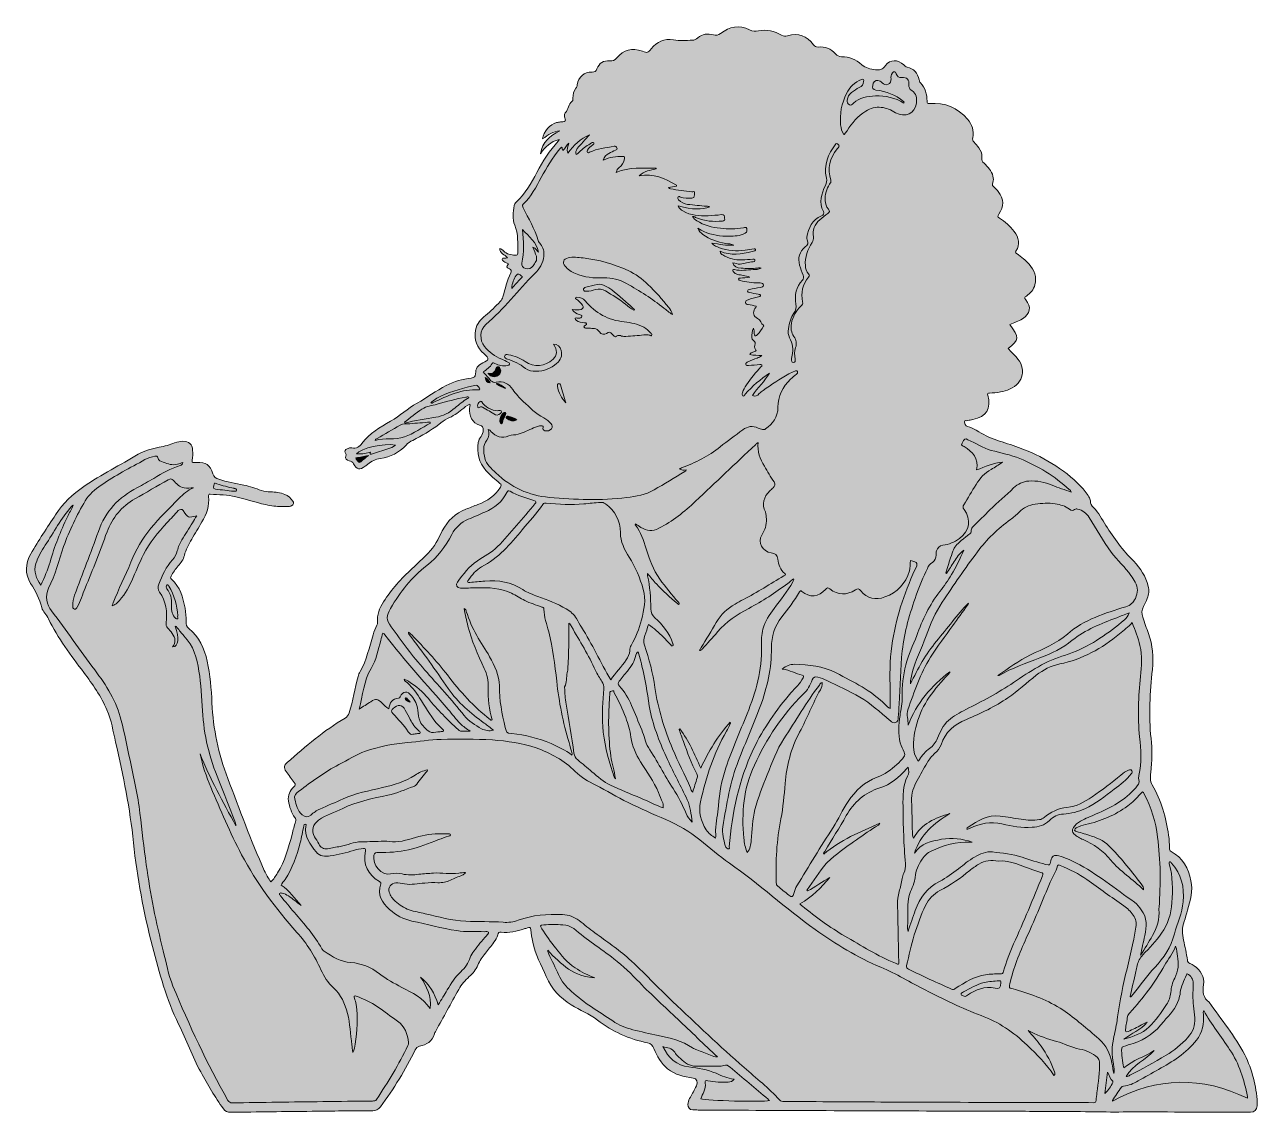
# Model space of a CAD drawing. Extents: x 440 to 1402, y -1344 to -496.
import ezdxf

# ---------------------------------------------------------------- set-up
doc = ezdxf.new("R2010")
doc.units = 0
doc.header["$MEASUREMENT"] = 0
doc.layers.add('katman 1', color=7, linetype='Continuous')

# ---------------------------------------------------------------- blocks, each defined once
blk = doc.blocks.new('block 2')
at = {"layer": 'katman 1', "true_color": 0xffffff}
h = blk.add_hatch(color=7, dxfattribs=at)
h.dxf.hatch_style = 2
edge = h.paths.add_edge_path()
edge.add_spline(control_points=[(787.48, -791.85), (785.14, -792.96), (783.12, -794.44), (781.22, -796.03), (777.82, -798.88), (774.19, -801.23), (770.12, -803.09), (767.69, -804.21), (765.5, -806.06), (763.31, -807.68), (756.87, -812.47), (750.05, -816.56), (742.87, -820.1), (740.95, -821.05), (739.09, -822.13), (737.68, -823.74), (732.35, -829.8), (725.47, -832.93), (717.7, -834.17), (713.91, -834.77), (710.71, -836.25), (707.84, -838.69), (707.16, -839.27), (706.45, -839.82), (705.72, -840.35), (701.47, -843.4), (699.29, -842.94), (696.75, -838.35), (695.96, -836.92), (694.87, -836.24), (693.31, -835.95), (691.26, -835.57), (689.98, -834.54), (690.81, -832.19), (691.09, -831.42), (690.86, -830.77), (690.46, -830.12), (689.42, -828.42), (690.13, -827.36), (691.77, -826.68), (692.91, -826.21), (694.11, -825.6), (695.31, -825.91), (698.93, -826.84), (701.48, -824.79), (703.3, -822.44), (709.28, -814.7), (717.4, -809.88), (725.65, -805.21), (732.92, -801.09), (738.94, -795.17), (746.26, -791.15), (754.06, -786.86), (761.08, -781.34), (769.02, -777.26), (775.24, -774.07), (781.8, -772.38), (788.61, -771.46), (790.71, -771.18), (792, -770.6), (791.97, -768.17), (791.92, -764.12), (793.67, -761.52), (797.62, -759.72), (802.61, -757.44), (802.67, -756.23), (798.68, -752.68), (792.99, -747.64), (790.59, -741.65), (791.95, -734.09), (792.86, -729.04), (796.09, -725.6), (799.75, -722.59), (803.81, -719.25), (807.52, -715.6), (811.14, -711.82), (812.17, -710.73), (812.82, -709.46), (813.24, -708.01), (815.01, -701.74), (816.53, -695.38), (819.47, -689.5), (820.22, -688), (819.61, -686.99), (818.34, -686.28), (815.78, -684.85), (815.77, -684.87), (817.63, -682.34), (816.4, -681.73), (815.14, -681.19), (813.97, -680.5), (813.26, -680.08), (812.63, -679.27), (812.84, -678.48), (813.07, -677.6), (814.08, -678.04), (814.75, -677.95), (815.31, -677.88), (815.87, -677.86), (816.8, -677.78), (815.7, -676.19), (814.21, -675.53), (813.05, -674.5), (811.84, -673.42), (810.52, -672.39), (810.8, -670.3), (812.07, -670.66), (812.91, -671.54), (813.74, -672.33), (816.33, -674.81), (819.52, -675.5), (822.95, -675.68), (824.32, -675.75), (824.9, -675.26), (824.88, -673.9), (824.78, -666.58), (825.5, -659.24), (822.53, -652.15), (820.49, -647.28), (821.22, -642.04), (822.12, -636.94), (822.3, -635.9), (822.85, -634.91), (823.66, -634.2), (830.88, -627.75), (835.34, -619.38), (839.78, -611.01), (844.43, -602.25), (849.75, -593.96), (856.43, -586.59), (856.74, -586.26), (857.16, -585.95), (857.08, -585.25), (850.66, -586.98), (846.14, -591.05), (842.7, -596.55), (843.77, -587.27), (850.03, -582.38), (857.7, -578.55), (855.1, -578.55), (852.92, -579.67), (850.69, -580.63), (848.4, -581.62), (846.54, -583.37), (844.2, -584.74), (844.96, -579.17), (850.24, -573.23), (855.11, -572.17), (856.15, -571.94), (857.2, -571.8), (858.25, -571.62), (859.45, -571.4), (861.02, -571.57), (861.76, -570.87), (862.55, -570.12), (861.51, -568.69), (861.39, -567.54), (861.27, -566.44), (861.29, -565.13), (861.97, -564.48), (864.62, -561.94), (864.35, -557.7), (867.39, -555.45), (868.18, -554.86), (867.92, -553.95), (867.9, -553.16), (867.86, -550.3), (868.41, -547.63), (870.32, -545.4), (871.01, -544.59), (871.15, -543.65), (871.3, -542.68), (872.31, -536.41), (876.55, -532.63), (882.88, -532.71), (884.94, -532.74), (885.98, -532.05), (886.68, -530.23), (888.41, -525.7), (891.72, -523.55), (896.59, -523.98), (898.86, -524.18), (900.58, -523.54), (902.14, -521.69), (907.66, -515.14), (913.98, -513.58), (922.14, -516.46), (926.19, -517.89), (926.27, -517.96), (929.05, -514.52), (933.58, -508.91), (939, -506.41), (946.45, -507.68), (951.22, -508.49), (956.23, -507.9), (961.14, -507.87), (962.75, -507.86), (964.23, -507.16), (965.37, -506.12), (968.96, -502.84), (973.09, -502.46), (977.5, -503.7), (979.65, -504.31), (981.41, -504.02), (983.21, -502.63), (990.17, -497.24), (997.66, -495.73), (1005.85, -499.81), (1008.05, -500.9), (1010.43, -500.89), (1012.8, -500.48), (1019.2, -499.37), (1025.13, -500.86), (1030.74, -503.85), (1032.28, -504.67), (1033.68, -504.91), (1035.38, -504.43), (1043.7, -502.08), (1050.53, -504.31), (1055.6, -511.39), (1056.55, -512.71), (1057.56, -513.36), (1059.24, -513.18), (1064.67, -512.6), (1069.19, -514.53), (1072.81, -518.51), (1074.16, -519.99), (1075.53, -520.72), (1077.63, -520.77), (1083.59, -520.92), (1088.87, -522.75), (1093.42, -526.96), (1096.24, -529.56), (1100.2, -530.32), (1103.97, -530.89), (1107.16, -531.38), (1109.55, -530.87), (1111.82, -527.68), (1115.37, -522.66), (1121.67, -522.79), (1126.06, -527.11), (1126.83, -527.86), (1127.61, -528.57), (1128.7, -528.79), (1134.15, -529.87), (1136.66, -533.78), (1138.11, -538.66), (1138.36, -539.52), (1138.49, -540.42), (1139.16, -541.09), (1143.14, -545.07), (1144.23, -550.09), (1144.25, -555.45), (1144.25, -556.98), (1144.44, -557.48), (1146.25, -557.31), (1158.29, -556.13), (1168.16, -560.59), (1175.97, -569.6), (1179.47, -573.64), (1181.05, -578.5), (1179.92, -583.95), (1179.63, -585.35), (1179.96, -586.41), (1180.99, -587.45), (1182.3, -588.78), (1183.46, -590.28), (1184.61, -591.76), (1186.35, -594.04), (1187.58, -596.65), (1187.04, -599.49), (1186.64, -601.58), (1187.47, -602.64), (1188.79, -603.85), (1191.89, -606.68), (1194.72, -609.7), (1195.74, -613.98), (1196.13, -615.62), (1196.31, -617.28), (1195.66, -618.8), (1194.86, -620.66), (1195.51, -621.78), (1196.95, -622.91), (1198.02, -623.76), (1198.94, -624.85), (1199.79, -625.94), (1204.47, -631.97), (1204.64, -637.45), (1200.22, -643.66), (1199.24, -645.04), (1199.29, -645.64), (1200.72, -646.62), (1205.05, -649.58), (1209.11, -652.89), (1212.27, -657.14), (1215.85, -661.97), (1217.3, -667.05), (1213.65, -672.51), (1212.77, -673.82), (1213.86, -674.1), (1214.48, -674.54), (1217.88, -676.97), (1221.18, -679.51), (1223.92, -682.69), (1227.89, -687.31), (1230.13, -692.47), (1228.47, -698.69), (1227.45, -702.51), (1225.07, -705.37), (1221.81, -707.47), (1220.43, -708.35), (1220.09, -708.87), (1221.24, -710.34), (1225.91, -716.28), (1225.03, -720.97), (1218.66, -725.24), (1215.67, -727.25), (1212.27, -728.35), (1208.88, -729.56), (1216.32, -740.24), (1216.22, -741.32), (1207.49, -748.5), (1209.58, -750.66), (1211.7, -752.81), (1213.78, -755), (1222.14, -763.83), (1219.85, -775.22), (1208.74, -780.13), (1206.42, -781.15), (1204.02, -781.91), (1201.51, -782.35), (1198.69, -782.84), (1195.85, -783.09), (1193, -783.3), (1192.14, -783.36), (1191.19, -783.26), (1191.62, -784.79), (1194.62, -795.34), (1190.74, -801.67), (1179.97, -803.91), (1178.69, -804.18), (1177.37, -804.27), (1176.13, -804.67), (1175.25, -804.95), (1173.54, -804.14), (1173.63, -805.74), (1173.7, -807.14), (1174.02, -808.74), (1175.94, -809.35), (1178.26, -810.09), (1180.7, -810.85), (1182.68, -812.2), (1192.71, -819.05), (1204.48, -821.45), (1215.6, -825.57), (1233.92, -832.35), (1250.62, -841.88), (1264.33, -856.1), (1266.72, -858.58), (1268.76, -861.34), (1270.58, -864.26), (1271.14, -865.15), (1271.87, -866.07), (1271.72, -867.17), (1271.4, -869.57), (1272.87, -870.94), (1274.3, -872.52), (1278.08, -876.73), (1280.92, -881.64), (1283.83, -886.44), (1290.02, -896.61), (1297.22, -905.92), (1305.53, -914.46), (1310.86, -919.95), (1315.09, -926.24), (1316.93, -933.86), (1317.73, -937.15), (1317.49, -940.34), (1316.11, -943.43), (1315.17, -945.51), (1314.42, -947.7), (1313.29, -949.66), (1311.68, -952.43), (1311.56, -955.19), (1312.6, -958.12), (1314.1, -962.35), (1315.56, -966.58), (1317.07, -970.8), (1320.33, -979.9), (1321.07, -989.25), (1320.1, -998.81), (1318.28, -1016.71), (1317.14, -1034.59), (1319.08, -1052.6), (1320.03, -1061.43), (1319.84, -1070.36), (1318.8, -1079.27), (1318.43, -1082.41), (1318.24, -1085.72), (1320.06, -1088.95), (1326.94, -1101.17), (1330.98, -1114.37), (1332.79, -1128.27), (1333.22, -1131.59), (1333.62, -1134.92), (1333.52, -1138.28), (1333.49, -1139.36), (1333.53, -1140.3), (1334.74, -1140.93), (1344.02, -1145.73), (1348.3, -1154.01), (1350.25, -1163.74), (1351.83, -1171.61), (1349.67, -1179.14), (1347.54, -1186.62), (1346.69, -1189.6), (1345.84, -1192.58), (1344.89, -1195.52), (1343.34, -1200.31), (1343.27, -1205.08), (1344.41, -1209.99), (1345.62, -1215.16), (1346.83, -1220.33), (1347.42, -1225.62), (1347.56, -1226.87), (1348.06, -1227.67), (1349.3, -1228.17), (1350.49, -1228.65), (1351.64, -1229.33), (1352.69, -1230.09), (1357.7, -1233.72), (1360.96, -1238.39), (1360.01, -1244.85), (1359.21, -1250.29), (1359.55, -1255.12), (1364.5, -1258.56), (1373.9, -1272.1), (1384.63, -1284.77), (1392.15, -1299.52), (1398.1, -1311.19), (1401.15, -1323.79), (1401.99, -1336.88), (1402.04, -1337.69), (1401.93, -1338.51), (1401.85, -1339.32), (1401.54, -1342.58), (1399.87, -1344.24), (1396.65, -1344.24), (1367.93, -1344.2), (1339.22, -1344.21), (1310.5, -1344.04), (1301.68, -1343.99), (1292.84, -1344.34), (1284.03, -1344.12), (1273.32, -1343.86), (1262.61, -1343.92), (1251.9, -1343.79), (1235.54, -1343.6), (1219.18, -1343.65), (1202.82, -1343.59), (1171.33, -1343.49), (1139.84, -1343.38), (1108.35, -1343.26), (1075.8, -1343.14), (1043.25, -1343), (1010.7, -1342.86), (995.65, -1342.79), (980.6, -1342.7), (965.55, -1342.61), (964.16, -1342.6), (962.77, -1342.51), (961.39, -1342.45), (958.93, -1342.34), (957.46, -1340.76), (957.65, -1338.32), (957.78, -1336.68), (958.17, -1335.1), (958.98, -1333.64), (960.56, -1330.79), (962.14, -1327.94), (963.67, -1325.06), (964.53, -1323.46), (965.2, -1321.81), (964.49, -1319.92), (964.01, -1318.61), (963.38, -1317.86), (961.75, -1317.66), (954.57, -1316.79), (947.61, -1315.21), (941.83, -1310.39), (936.73, -1306.13), (933.48, -1300.62), (931.06, -1294.58), (930.12, -1292.2), (928.92, -1290.79), (926.19, -1290.22), (911.84, -1287.27), (898.73, -1281.53), (887.11, -1272.47), (880.84, -1267.58), (873.33, -1264.74), (866.64, -1260.51), (858.01, -1255.04), (851.33, -1248.05), (847.12, -1238.54), (843.2, -1229.68), (838.54, -1221.14), (836.57, -1211.54), (835.91, -1208.35), (835.36, -1205.12), (834.98, -1201.89), (834.77, -1200.14), (834.09, -1199.83), (832.6, -1200.41), (831.69, -1200.76), (830.72, -1200.96), (829.8, -1201.29), (824.04, -1203.35), (818.14, -1204.45), (812.01, -1203.92), (810.38, -1203.78), (809.52, -1204.13), (809.22, -1205.96), (808.85, -1208.15), (807.51, -1210), (806.18, -1211.76), (804.02, -1214.64), (801.82, -1217.48), (799.6, -1220.31), (797.33, -1223.2), (795.23, -1226.15), (793.73, -1229.57), (792.22, -1233.04), (789.87, -1236), (787.02, -1238.53), (783.77, -1241.43), (780.94, -1244.71), (778.82, -1248.52), (772.79, -1259.34), (766.84, -1270.21), (760.87, -1281.06), (760.47, -1281.78), (760, -1282.49), (759.8, -1283.26), (758.26, -1289.26), (753.67, -1291.59), (748.25, -1292.79), (746.53, -1293.18), (745.66, -1294.06), (744.93, -1295.55), (737.27, -1311.29), (728.09, -1326.11), (717.64, -1340.15), (716.05, -1342.28), (714.23, -1343.12), (711.65, -1343.13), (695.87, -1343.23), (680.09, -1343.42), (664.31, -1343.6), (643.13, -1343.83), (621.96, -1344.05), (600.78, -1344.38), (598.31, -1344.42), (596.59, -1343.65), (595.18, -1341.69), (588.56, -1332.55), (583.02, -1322.75), (577.49, -1312.94), (570.75, -1300.98), (566.27, -1287.97), (560.23, -1275.71), (550.7, -1256.37), (545.23, -1235.75), (539.87, -1215.09), (532.94, -1188.43), (527.77, -1161.42), (524.97, -1134), (522.26, -1107.55), (517.12, -1081.55), (511.05, -1055.71), (509.06, -1047.22), (507.84, -1038.54), (504.28, -1030.47), (499.62, -1019.87), (493.16, -1010.37), (486.2, -1001.19), (476.09, -987.84), (465.98, -974.51), (458.69, -959.3), (457.22, -956.23), (454.24, -953.87), (453.45, -950.52), (451.82, -943.61), (448.49, -937.68), (444.73, -931.72), (440.06, -924.33), (440.52, -916.43), (444.84, -908.71), (450.75, -898.16), (457.7, -888.26), (464.19, -878.09), (469.89, -869.17), (477.48, -862.08), (486.21, -856.05), (493.08, -851.31), (500.32, -847.26), (507.53, -843.13), (514.61, -839.07), (521.69, -835.03), (528.75, -830.93), (533.84, -827.97), (539.49, -826.69), (545.16, -825.51), (549.24, -824.65), (553.24, -823.58), (557.12, -822.05), (559.19, -821.24), (561.35, -820.82), (563.57, -820.8), (568.33, -820.76), (570.94, -823.1), (571.13, -827.86), (571.23, -830.46), (571.42, -833.09), (570.79, -835.67), (570.47, -836.98), (570.68, -837.76), (572.32, -837.35), (572.85, -837.21), (573.46, -837.33), (574.03, -837.32), (581.95, -837.18), (584.4, -838.73), (587.02, -846.32), (587.86, -848.74), (589.31, -849.82), (591.54, -850.47), (597.96, -852.34), (604.46, -853.87), (611.07, -855), (615.83, -855.81), (620.3, -857.68), (624.87, -859.16), (627.22, -859.92), (629.56, -860.41), (632.07, -860.36), (635.85, -860.27), (639.54, -861.03), (643.12, -862.22), (645.9, -863.15), (647.67, -865.38), (649.45, -867.45), (650.54, -868.73), (650.01, -870.23), (648.41, -871.12), (647.67, -871.54), (646.87, -871.61), (646.05, -871.66), (642.21, -871.89), (638.29, -871.82), (634.57, -871.33), (630.28, -870.76), (625.84, -869.87), (621.76, -868.63), (616.16, -866.94), (610.4, -865.73), (604.79, -864.19), (598.43, -862.44), (591.53, -862.66), (584.86, -862.06), (583.68, -861.95), (583.36, -862.69), (583.5, -863.78), (584.44, -871.12), (582.06, -877.62), (578.4, -883.79), (575.73, -888.27), (573.1, -892.78), (570.42, -897.26), (568.02, -901.26), (565.82, -905.3), (564.72, -909.9), (563.96, -913.04), (562, -915.61), (559.95, -918.09), (557.87, -920.6), (555.7, -923.06), (554.39, -926.11), (554.02, -926.96), (553.64, -927.65), (554.58, -928.48), (561.39, -934.43), (563.64, -942.59), (565.28, -951.01), (565.95, -954.47), (566.07, -957.98), (566, -961.5), (565.96, -963.64), (566.4, -965.68), (568.15, -967), (576.62, -973.41), (580.28, -982.39), (582.53, -992.39), (584.94, -1003.14), (585.74, -1014.04), (586.23, -1024.95), (587.13, -1045.28), (591.27, -1064.78), (598.57, -1083.82), (607.81, -1107.93), (616.49, -1132.25), (627.09, -1155.82), (628.47, -1158.88), (630.28, -1161.67), (632.18, -1164.66), (634.41, -1162.57), (635.89, -1160.08), (637.39, -1157.62), (643.08, -1148.32), (645.94, -1137.94), (648.73, -1127.55), (649.62, -1124.24), (650.5, -1120.93), (651.46, -1117.64), (651.81, -1116.45), (651.75, -1115.51), (650.97, -1114.46), (648.1, -1110.56), (646.69, -1106.03), (645.95, -1101.33), (645.25, -1096.96), (647.06, -1093.3), (650.23, -1090.4), (651.55, -1089.2), (651.55, -1088.46), (650.45, -1087.1), (648.21, -1084.3), (646.11, -1081.37), (644.12, -1078.38), (642.08, -1075.33), (642.28, -1073.75), (645.02, -1071.36), (659.3, -1058.89), (673.62, -1046.47), (690.08, -1036.85), (691.79, -1035.85), (692.63, -1034.54), (693.28, -1032.6), (696.4, -1023.37), (697.44, -1013.64), (700.29, -1004.36), (700.69, -1003.04), (701.09, -1001.67), (701.78, -1000.49), (706.96, -991.55), (709.07, -981.52), (712.03, -971.79), (712.82, -969.21), (713.58, -966.64), (714.95, -964.29), (715.33, -963.64), (715.57, -963.01), (715.49, -962.22), (714.85, -956.22), (716.94, -950.99), (720.13, -946.1), (726.4, -936.45), (733.87, -927.85), (742.46, -920.18), (746.78, -916.31), (750.85, -912.16), (754.94, -908.03), (759.84, -903.09), (762.92, -896.9), (765.97, -890.78), (770, -882.67), (776.24, -877.21), (784.47, -873.82), (787.55, -872.55), (790.64, -871.27), (793.79, -870.15), (801.08, -867.54), (807.14, -863.41), (811.32, -856.71), (812.14, -855.39), (812.06, -854.65), (810.92, -853.69), (807.11, -850.47), (803.35, -847.2), (799.99, -843.5), (794.28, -837.22), (792.78, -829.78), (794.1, -821.63), (794.38, -819.94), (795.13, -818.36), (796.23, -816.99), (797.33, -815.61), (797.88, -814.01), (797.91, -812.24), (797.94, -810.18), (797.67, -808.78), (795.02, -808.17), (789.75, -806.96), (786.42, -800.76), (787.28, -794.78), (787.4, -793.9), (787.82, -793.06), (787.48, -791.85)], knot_values=[0, 0, 0, 0, 1, 1, 1, 2, 2, 2, 3, 3, 3, 4, 4, 4, 5, 5, 5, 6, 6, 6, 7, 7, 7, 8, 8, 8, 9, 9, 9, 10, 10, 10, 11, 11, 11, 12, 12, 12, 13, 13, 13, 14, 14, 14, 15, 15, 15, 16, 16, 16, 17, 17, 17, 18, 18, 18, 19, 19, 19, 20, 20, 20, 21, 21, 21, 22, 22, 22, 23, 23, 23, 24, 24, 24, 25, 25, 25, 26, 26, 26, 27, 27, 27, 28, 28, 28, 29, 29, 29, 30, 30, 30, 31, 31, 31, 32, 32, 32, 33, 33, 33, 34, 34, 34, 35, 35, 35, 36, 36, 36, 37, 37, 37, 38, 38, 38, 39, 39, 39, 40, 40, 40, 41, 41, 41, 42, 42, 42, 43, 43, 43, 44, 44, 44, 45, 45, 45, 46, 46, 46, 47, 47, 47, 48, 48, 48, 49, 49, 49, 50, 50, 50, 51, 51, 51, 52, 52, 52, 53, 53, 53, 54, 54, 54, 55, 55, 55, 56, 56, 56, 57, 57, 57, 58, 58, 58, 59, 59, 59, 60, 60, 60, 61, 61, 61, 62, 62, 62, 63, 63, 63, 64, 64, 64, 65, 65, 65, 66, 66, 66, 67, 67, 67, 68, 68, 68, 69, 69, 69, 70, 70, 70, 71, 71, 71, 72, 72, 72, 73, 73, 73, 74, 74, 74, 75, 75, 75, 76, 76, 76, 77, 77, 77, 78, 78, 78, 79, 79, 79, 80, 80, 80, 81, 81, 81, 82, 82, 82, 83, 83, 83, 84, 84, 84, 85, 85, 85, 86, 86, 86, 87, 87, 87, 88, 88, 88, 89, 89, 89, 90, 90, 90, 91, 91, 91, 92, 92, 92, 93, 93, 93, 94, 94, 94, 95, 95, 95, 96, 96, 96, 97, 97, 97, 98, 98, 98, 99, 99, 99, 100, 100, 100, 101, 101, 101, 102, 102, 102, 103, 103, 103, 104, 104, 104, 105, 105, 105, 106, 106, 106, 107, 107, 107, 108, 108, 108, 109, 109, 109, 110, 110, 110, 111, 111, 111, 112, 112, 112, 113, 113, 113, 114, 114, 114, 115, 115, 115, 116, 116, 116, 117, 117, 117, 118, 118, 118, 119, 119, 119, 120, 120, 120, 121, 121, 121, 122, 122, 122, 123, 123, 123, 124, 124, 124, 125, 125, 125, 126, 126, 126, 127, 127, 127, 128, 128, 128, 129, 129, 129, 130, 130, 130, 131, 131, 131, 132, 132, 132, 133, 133, 133, 134, 134, 134, 135, 135, 135, 136, 136, 136, 137, 137, 137, 138, 138, 138, 139, 139, 139, 140, 140, 140, 141, 141, 141, 142, 142, 142, 143, 143, 143, 144, 144, 144, 145, 145, 145, 146, 146, 146, 147, 147, 147, 148, 148, 148, 149, 149, 149, 150, 150, 150, 151, 151, 151, 152, 152, 152, 153, 153, 153, 154, 154, 154, 155, 155, 155, 156, 156, 156, 157, 157, 157, 158, 158, 158, 159, 159, 159, 160, 160, 160, 161, 161, 161, 162, 162, 162, 163, 163, 163, 164, 164, 164, 165, 165, 165, 166, 166, 166, 167, 167, 167, 168, 168, 168, 169, 169, 169, 170, 170, 170, 171, 171, 171, 172, 172, 172, 173, 173, 173, 174, 174, 174, 175, 175, 175, 176, 176, 176, 177, 177, 177, 178, 178, 178, 179, 179, 179, 180, 180, 180, 181, 181, 181, 182, 182, 182, 183, 183, 183, 184, 184, 184, 185, 185, 185, 186, 186, 186, 187, 187, 187, 188, 188, 188, 189, 189, 189, 190, 190, 190, 191, 191, 191, 192, 192, 192, 193, 193, 193, 194, 194, 194, 195, 195, 195, 196, 196, 196, 197, 197, 197, 198, 198, 198, 199, 199, 199, 200, 200, 200, 201, 201, 201, 202, 202, 202, 203, 203, 203, 204, 204, 204, 205, 205, 205, 206, 206, 206, 207, 207, 207, 208, 208, 208, 209, 209, 209, 210, 210, 210, 211, 211, 211, 212, 212, 212, 213, 213, 213, 214, 214, 214, 215, 215, 215, 216, 216, 216, 217, 217, 217, 218, 218, 218, 219, 219, 219, 220, 220, 220, 221, 221, 221, 222, 222, 222, 223, 223, 223, 224, 224, 224, 225, 225, 225, 226, 226, 226, 227, 227, 227, 228, 228, 228, 229, 229, 229, 230, 230, 230, 231, 231, 231, 232, 232, 232, 233, 233, 233, 234, 234, 234, 235, 235, 235, 236, 236, 236, 237, 237, 237, 238, 238, 238, 239, 239, 239, 240, 240, 240, 241, 241, 241, 242, 242, 242, 243, 243, 243, 244, 244, 244, 245, 245, 245, 246, 246, 246, 247, 247, 247, 248, 248, 248, 249, 249, 249, 250, 250, 250, 251, 251, 251, 252, 252, 252, 253, 253, 253, 254, 254, 254, 255, 255, 255, 256, 256, 256, 257, 257, 257, 258, 258, 258, 259, 259, 259, 260, 260, 260, 261, 261, 261, 262, 262, 262, 263, 263, 263, 264, 264, 264, 265, 265, 265, 266, 266, 266, 267, 267, 267, 268, 268, 268, 269, 269, 269, 269], degree=3, periodic=1)
at = {"layer": 'katman 1', "true_color": 0xd4003e}
h = blk.add_hatch(color=242, dxfattribs=at)
h.dxf.hatch_style = 2
edge = h.paths.add_edge_path()
edge.add_spline(control_points=[(1079.38, -581.53), (1077.83, -579.19), (1077.12, -576.6), (1076.86, -573.91), (1076.03, -565.33), (1077.51, -557.11), (1081.44, -549.46), (1083.99, -544.49), (1087.66, -540.5), (1093.19, -538.6), (1094.92, -538.01), (1095.04, -538.32), (1094.77, -540.03), (1094.42, -542.3), (1093.64, -543.81), (1091.38, -544.81), (1089.25, -545.75), (1087.35, -547.28), (1085.43, -548.65), (1083.4, -550.1), (1082.28, -552.16), (1082.01, -554.63), (1081.84, -556.12), (1082.37, -557.42), (1083.66, -558.21), (1085.08, -559.07), (1085.86, -557.86), (1086.76, -557.05), (1091.67, -552.61), (1097.75, -551.53), (1104.03, -551.34), (1111.91, -551.09), (1119.41, -552.72), (1126.23, -556.87), (1126.76, -556.07), (1126.08, -555.92), (1125.78, -555.66), (1119.7, -550.21), (1112.27, -547.86), (1104.42, -546.75), (1101.89, -546.4), (1101.54, -545.22), (1101.84, -543.19), (1102.23, -540.55), (1103.86, -538.96), (1105.9, -539.26), (1107.23, -539.46), (1108.4, -540.01), (1109.3, -541.04), (1110.55, -542.49), (1112, -543.04), (1113.88, -542.28), (1115.81, -541.49), (1116.19, -539.94), (1116.15, -538.1), (1116.1, -536.47), (1116.01, -534.78), (1117.19, -533.44), (1118.57, -531.89), (1119.69, -532.1), (1120.26, -534.08), (1120.92, -536.37), (1122.35, -537.19), (1124.65, -536.98), (1128.5, -536.61), (1130.51, -538.65), (1130.13, -542.49), (1129.92, -544.56), (1130.5, -545.96), (1132.43, -547.13), (1136.11, -549.34), (1136.36, -553.24), (1135.96, -556.88), (1135.04, -565.17), (1127.18, -568.71), (1119.62, -564.41), (1116.13, -562.42), (1112.62, -560.62), (1108.51, -560.25), (1104.1, -559.84), (1100.13, -560.84), (1096.39, -563.17), (1090.19, -567.02), (1085.77, -572.52), (1081.82, -578.49), (1081.24, -579.37), (1080.61, -580.23), (1079.98, -581.08), (1079.84, -581.26), (1079.61, -581.36), (1079.38, -581.53)], knot_values=[0, 0, 0, 0, 1, 1, 1, 2, 2, 2, 3, 3, 3, 4, 4, 4, 5, 5, 5, 6, 6, 6, 7, 7, 7, 8, 8, 8, 9, 9, 9, 10, 10, 10, 11, 11, 11, 12, 12, 12, 13, 13, 13, 14, 14, 14, 15, 15, 15, 16, 16, 16, 17, 17, 17, 18, 18, 18, 19, 19, 19, 20, 20, 20, 21, 21, 21, 22, 22, 22, 23, 23, 23, 24, 24, 24, 25, 25, 25, 26, 26, 26, 27, 27, 27, 28, 28, 28, 29, 29, 29, 30, 30, 30, 30], degree=3, periodic=1)
at = {"layer": 'katman 1', "true_color": 0x9b705e}
h = blk.add_hatch(color=35, dxfattribs=at)
h.dxf.hatch_style = 2
edge = h.paths.add_edge_path()
edge.add_spline(control_points=[(891.56, -601.37), (896.69, -599), (901.66, -598.46), (906.76, -598.56), (908.11, -598.58), (908.49, -598.63), (908.1, -600.28), (907.41, -603.17), (906.59, -605.72), (903.82, -607.35), (902.85, -607.93), (902.08, -609.05), (901.79, -611.09), (912.02, -606.5), (922.45, -607.94), (932.75, -607.58), (932.78, -607.8), (932.81, -608.03), (932.84, -608.25), (930.56, -608.79), (928.24, -609.22), (926, -609.91), (923.71, -610.62), (921.46, -611.52), (919.73, -613.76), (930.8, -611.31), (939.83, -615.95), (948.76, -620.94), (948.73, -621.19), (948.7, -621.44), (948.66, -621.69), (946.62, -622.09), (944.58, -622.5), (942.54, -622.9), (942.77, -623.71), (943.48, -623.66), (944.11, -623.8), (949.62, -625), (955.25, -625.36), (960.81, -626.19), (961.54, -626.29), (963.16, -625.34), (962.8, -627.24), (962.54, -628.63), (963.35, -630.78), (960.8, -630.99), (957.77, -631.25), (954.76, -631.37), (951.84, -630.23), (951.33, -630.03), (950.73, -629.32), (950.12, -630.14), (949.49, -630.98), (949.87, -631.69), (950.43, -632.34), (952.28, -634.47), (954.67, -635.67), (957.43, -635.98), (962.38, -636.53), (967.34, -636.97), (972.3, -637.44), (973.09, -637.51), (973.91, -637.43), (974.72, -637.93), (968.82, -640.34), (961.18, -640.08), (950.12, -637.12), (950.6, -639.24), (952.19, -640.16), (953.78, -641.1), (959.89, -644.74), (966.61, -645.15), (973.45, -644.79), (976.88, -644.61), (980.33, -644.49), (983.7, -643.96), (986.34, -643.55), (985.9, -645.4), (986.32, -646.74), (986.82, -648.33), (986.09, -648.84), (984.58, -648.99), (977.64, -649.65), (970.88, -649.11), (964.36, -646.46), (963.43, -646.09), (962.58, -645.4), (961.3, -645.42), (961.93, -647.13), (963.32, -647.86), (964.55, -648.67), (970.15, -652.34), (976.46, -653.84), (983, -654.63), (989.04, -655.36), (995.06, -655.27), (1001.07, -654.23), (1001.85, -654.09), (1003.26, -653.36), (1003.54, -654.74), (1003.8, -656.05), (1004.11, -657.59), (1002.31, -658.55), (998.38, -660.63), (994.13, -660.72), (989.9, -660.79), (983.06, -660.91), (976.38, -660), (970.1, -657.1), (968.66, -656.43), (967.3, -655.56), (965.53, -654.57), (966.2, -657), (967.71, -658.3), (969.32, -659.45), (974.67, -663.28), (980.69, -665.38), (987.15, -666.44), (989.18, -666.78), (991.33, -666.69), (993.6, -667.74), (990.46, -667.95), (987.71, -667.97), (984.96, -667.51), (982.24, -667.05), (979.52, -666.67), (976.26, -666.17), (978.16, -668.2), (980.22, -669.04), (982.29, -669.79), (988.8, -672.12), (995.48, -672.68), (1002.31, -671.64), (1004.65, -671.28), (1007.01, -671.03), (1009.36, -670.76), (1009.73, -670.72), (1010.24, -670.6), (1010.42, -671.08), (1010.63, -671.65), (1010.21, -672.05), (1009.77, -672.25), (1009.18, -672.51), (1008.54, -672.65), (1007.91, -672.81), (999.58, -674.91), (991.24, -676.04), (982.75, -672.59), (982.9, -674.26), (983.87, -674.86), (984.82, -675.42), (989.49, -678.2), (994.52, -679.58), (999.98, -679.27), (1002.75, -679.11), (1005.53, -678.93), (1008.3, -678.8), (1009, -678.77), (1009.95, -678.64), (1010, -679.68), (1010.04, -680.54), (1009.22, -680.55), (1008.57, -680.67), (1005.19, -681.28), (1001.82, -681.9), (998.45, -682.53), (996.46, -682.9), (994.74, -681.57), (992.75, -681.45), (993.56, -684.21), (995.64, -685.6), (999.13, -685.78), (1003.46, -686), (1007.78, -686.16), (1012.11, -685.63), (1012.98, -685.52), (1013.87, -685.51), (1014.79, -685.65), (1012.87, -686.86), (1010.64, -686.71), (1008.58, -686.83), (1003.71, -687.12), (998.82, -688.06), (993.93, -686.9), (993.56, -686.81), (993.15, -686.55), (992.83, -687), (992.48, -687.48), (992.73, -687.97), (992.98, -688.36), (993.76, -689.6), (994.96, -690.18), (996.38, -690.55), (999.34, -691.3), (1002.47, -691.4), (1005.9, -692.79), (1003.07, -693.06), (1000.83, -693.25), (998.6, -693.49), (997.99, -693.56), (997.15, -693.53), (997.14, -694.43), (997.13, -695.3), (997.89, -695.32), (998.54, -695.45), (1003.18, -696.41), (1007.82, -697.4), (1012.6, -697.25), (1013.1, -697.24), (1013.59, -697.23), (1014.08, -697.27), (1015.3, -697.35), (1016.65, -697.95), (1016.71, -699), (1016.79, -700.28), (1015.31, -700.57), (1014.15, -700.76), (1011.34, -701.25), (1008.52, -701.75), (1005.71, -702.26), (1004.97, -702.39), (1004.17, -702.65), (1004.21, -703.55), (1004.25, -704.27), (1004.94, -704.57), (1005.62, -704.7), (1007.94, -705.15), (1010.26, -705.61), (1012.59, -706.04), (1013.42, -706.19), (1014.45, -706.38), (1014.42, -707.3), (1014.39, -707.96), (1013.32, -707.99), (1012.64, -708.16), (1009.95, -708.85), (1007.26, -709.51), (1004.61, -710.32), (1003.64, -710.62), (1002.52, -711.09), (1002.69, -712.5), (1002.84, -713.72), (1003.79, -713.98), (1004.8, -714.16), (1006.81, -714.53), (1008.8, -714.91), (1010.84, -715.29), (1011.09, -716.13), (1010.34, -716.57), (1009.97, -717.15), (1008, -720.2), (1008.71, -723.4), (1011.98, -724.93), (1014.42, -726.06), (1014.66, -728.95), (1016.76, -730.28), (1017.11, -730.49), (1016.69, -730.85), (1016.54, -731.11), (1015.21, -733.46), (1013.77, -735.74), (1011.83, -737.65), (1011.38, -738.09), (1010.83, -738.74), (1010.18, -738.42), (1009.59, -738.13), (1009.58, -737.33), (1009.43, -736.68), (1009.14, -735.41), (1009.58, -734.06), (1008.89, -732.66), (1007.76, -735.02), (1007.41, -737.36), (1007.44, -739.8), (1007.46, -741.88), (1009.88, -742.37), (1010.23, -743.71), (1010.55, -744.94), (1008.9, -746.57), (1009.86, -748.24), (1010.22, -748.87), (1010.64, -749.47), (1011.04, -750.1), (1010.3, -750.84), (1009.29, -750.95), (1008.4, -751.32), (1007.55, -751.68), (1006.54, -751.86), (1006.07, -753.01), (1009.03, -754.06), (1012.05, -753.59), (1015.37, -753.96), (1014.13, -755.28), (1012.8, -755.37), (1011.67, -755.85), (1009.27, -756.86), (1006.84, -757.81), (1004.45, -758.85), (1003.67, -759.2), (1002.58, -759.54), (1002.82, -760.7), (1003.07, -761.92), (1004.15, -761.62), (1005.02, -761.57), (1007.96, -761.38), (1010.89, -761.2), (1013.82, -761.01), (1014.37, -760.98), (1015.04, -760.65), (1015.37, -761.27), (1015.73, -761.92), (1015.02, -762.29), (1014.67, -762.67), (1010.59, -767.13), (1006.72, -771.77), (1003.37, -776.82), (1002.1, -778.73), (1001.03, -780.74), (1000.27, -782.9), (999.99, -783.71), (999.77, -784.9), (1000.59, -785.38), (1001.52, -785.92), (1001.91, -784.73), (1002.39, -784.16), (1007.85, -777.68), (1014.35, -772.41), (1021.34, -767.65), (1017.54, -773.95), (1012.11, -779.01), (1007.99, -785.11), (1010.28, -785.95), (1011.92, -785.37), (1013.36, -783.59), (1014.17, -782.59), (1015.28, -781.81), (1016.37, -781.1), (1023.02, -776.8), (1029.29, -771.92), (1036.33, -768.25), (1037.84, -767.47), (1039.41, -766.76), (1041.01, -766.18), (1041.63, -765.96), (1042.53, -765.29), (1043.12, -766.46), (1043.64, -767.5), (1042.91, -767.96), (1042.3, -768.48), (1040.81, -769.75), (1039.21, -770.9), (1037.8, -772.26), (1031.58, -778.28), (1027.99, -785.85), (1027.91, -794.28), (1027.84, -802.19), (1023.96, -807.01), (1018.22, -811.22), (1017.45, -811.78), (1016.7, -811.8), (1015.91, -811.59), (1014.73, -811.29), (1013.51, -811.01), (1012.42, -810.49), (1008.12, -808.44), (1004.17, -809.12), (1000.47, -811.89), (994.59, -816.29), (988.56, -820.5), (982.86, -825.15), (973.85, -832.51), (963.47, -837.4), (952.73, -841.63), (952.14, -841.86), (951.55, -842.12), (950.9, -842.39), (952.7, -843.14), (954.41, -843.9), (956.37, -842.99), (956.39, -844.03), (955.6, -844.13), (955.14, -844.41), (947.19, -849.22), (939.25, -854.07), (931.23, -858.77), (924.68, -862.61), (917.3, -863.74), (909.94, -864.71), (889.8, -867.38), (869.62, -866.35), (849.52, -864.57), (833.56, -863.17), (819.49, -856.8), (807.83, -845.51), (804.3, -842.09), (800.45, -838.92), (799.23, -833.88), (798.08, -829.07), (797.32, -824.29), (800.81, -819.88), (802.7, -817.49), (802.47, -814.53), (801.79, -811.63), (803.08, -811.55), (803.41, -812.54), (803.96, -813.14), (807.84, -817.37), (812.42, -818.83), (817.88, -816.67), (820.29, -815.73), (822.88, -815.99), (825.32, -815.31), (829.51, -814.16), (833.3, -812.04), (837.28, -810.39), (839.24, -809.57), (841.19, -808.72), (843.38, -808.76), (844.21, -808.78), (844.89, -808.85), (844.6, -809.97), (844.27, -811.3), (844.69, -812.22), (846.09, -812.54), (848.09, -813), (849.92, -812.63), (851.19, -811), (852.13, -809.78), (851.93, -808.29), (850.86, -807.17), (849.17, -805.4), (847.41, -803.58), (845.23, -802.5), (838.96, -799.38), (834.28, -794.3), (829.16, -789.79), (826.03, -787.02), (823.4, -783.76), (820.98, -780.36), (817.76, -775.83), (813.72, -773.41), (807.97, -774.77), (806.46, -775.13), (805.03, -774.73), (803.95, -773.53), (801.94, -771.29), (799.95, -769.04), (797.87, -766.69), (800.58, -764.8), (803.22, -762.99), (804.91, -760.19), (805.56, -759.13), (806.32, -759.77), (807.02, -760.12), (810.1, -761.66), (813.31, -762.33), (816.74, -761.62), (817.46, -761.47), (818.35, -761.41), (818.55, -760.61), (818.8, -759.64), (817.74, -759.51), (817.17, -759.19), (815.61, -758.32), (814.04, -757.42), (812.38, -756.78), (806.96, -754.7), (802.59, -751.18), (798.94, -746.82), (794.86, -741.96), (795.14, -733.93), (799.97, -729.73), (813.89, -717.6), (825.22, -703.05), (838.08, -689.92), (841.8, -686.12), (844.74, -681.89), (845.23, -676.36), (845.54, -672.87), (844.85, -669.74), (842.51, -667.02), (841.78, -666.16), (841.07, -665.16), (840.75, -664.11), (838.08, -655.04), (833.31, -646.93), (829.08, -638.57), (828.61, -637.64), (827.97, -636.84), (829.1, -635.79), (835.41, -629.97), (839.16, -622.4), (843.16, -615.01), (847.4, -607.17), (851.96, -599.54), (857.74, -592.71), (858.1, -592.28), (858.51, -591.89), (858.98, -591.39), (859.79, -592.08), (859.55, -593.08), (860.03, -593.97), (861.99, -592.46), (862.61, -589.9), (864.75, -588.12), (864.25, -590.79), (862.76, -593.07), (864.06, -595.96), (868.44, -589.79), (873.56, -584.82), (880.98, -581.74), (869.87, -593.49), (869.87, -593.49), (870.41, -597.04), (871.89, -596.49), (872.67, -595.16), (873.73, -594.21), (876.42, -591.79), (879.39, -589.79), (882.54, -588.05), (883.03, -587.78), (883.66, -587.1), (884.19, -587.98), (884.67, -588.79), (883.96, -589.14), (883.45, -589.53), (881.89, -590.72), (880.28, -591.85), (879.3, -593.62), (878.97, -594.21), (878.68, -594.89), (879.2, -595.43), (879.65, -595.91), (880.25, -595.53), (880.76, -595.29), (886.93, -592.42), (893.65, -591.88), (900.21, -590.64), (901.45, -590.41), (901.67, -591.05), (902.13, -591.89), (902.82, -593.13), (901.77, -593.3), (901.15, -593.63), (899.43, -594.54), (897.61, -595.29), (895.9, -596.23), (894.02, -597.28), (892.39, -598.61), (891.56, -601.37)], knot_values=[0, 0, 0, 0, 1, 1, 1, 2, 2, 2, 3, 3, 3, 4, 4, 4, 5, 5, 5, 6, 6, 6, 7, 7, 7, 8, 8, 8, 9, 9, 9, 10, 10, 10, 11, 11, 11, 12, 12, 12, 13, 13, 13, 14, 14, 14, 15, 15, 15, 16, 16, 16, 17, 17, 17, 18, 18, 18, 19, 19, 19, 20, 20, 20, 21, 21, 21, 22, 22, 22, 23, 23, 23, 24, 24, 24, 25, 25, 25, 26, 26, 26, 27, 27, 27, 28, 28, 28, 29, 29, 29, 30, 30, 30, 31, 31, 31, 32, 32, 32, 33, 33, 33, 34, 34, 34, 35, 35, 35, 36, 36, 36, 37, 37, 37, 38, 38, 38, 39, 39, 39, 40, 40, 40, 41, 41, 41, 42, 42, 42, 43, 43, 43, 44, 44, 44, 45, 45, 45, 46, 46, 46, 47, 47, 47, 48, 48, 48, 49, 49, 49, 50, 50, 50, 51, 51, 51, 52, 52, 52, 53, 53, 53, 54, 54, 54, 55, 55, 55, 56, 56, 56, 57, 57, 57, 58, 58, 58, 59, 59, 59, 60, 60, 60, 61, 61, 61, 62, 62, 62, 63, 63, 63, 64, 64, 64, 65, 65, 65, 66, 66, 66, 67, 67, 67, 68, 68, 68, 69, 69, 69, 70, 70, 70, 71, 71, 71, 72, 72, 72, 73, 73, 73, 74, 74, 74, 75, 75, 75, 76, 76, 76, 77, 77, 77, 78, 78, 78, 79, 79, 79, 80, 80, 80, 81, 81, 81, 82, 82, 82, 83, 83, 83, 84, 84, 84, 85, 85, 85, 86, 86, 86, 87, 87, 87, 88, 88, 88, 89, 89, 89, 90, 90, 90, 91, 91, 91, 92, 92, 92, 93, 93, 93, 94, 94, 94, 95, 95, 95, 96, 96, 96, 97, 97, 97, 98, 98, 98, 99, 99, 99, 100, 100, 100, 101, 101, 101, 102, 102, 102, 103, 103, 103, 104, 104, 104, 105, 105, 105, 106, 106, 106, 107, 107, 107, 108, 108, 108, 109, 109, 109, 110, 110, 110, 111, 111, 111, 112, 112, 112, 113, 113, 113, 114, 114, 114, 115, 115, 115, 116, 116, 116, 117, 117, 117, 118, 118, 118, 119, 119, 119, 120, 120, 120, 121, 121, 121, 122, 122, 122, 123, 123, 123, 124, 124, 124, 125, 125, 125, 126, 126, 126, 127, 127, 127, 128, 128, 128, 129, 129, 129, 130, 130, 130, 131, 131, 131, 132, 132, 132, 133, 133, 133, 134, 134, 134, 135, 135, 135, 136, 136, 136, 137, 137, 137, 138, 138, 138, 139, 139, 139, 140, 140, 140, 141, 141, 141, 142, 142, 142, 143, 143, 143, 144, 144, 144, 145, 145, 145, 146, 146, 146, 147, 147, 147, 148, 148, 148, 149, 149, 149, 150, 150, 150, 151, 151, 151, 152, 152, 152, 153, 153, 153, 154, 154, 154, 155, 155, 155, 156, 156, 156, 157, 157, 157, 158, 158, 158, 159, 159, 159, 160, 160, 160, 161, 161, 161, 162, 162, 162, 163, 163, 163, 164, 164, 164, 165, 165, 165, 166, 166, 166, 167, 167, 167, 168, 168, 168, 169, 169, 169, 170, 170, 170, 171, 171, 171, 172, 172, 172, 173, 173, 173, 174, 174, 174, 175, 175, 175, 176, 176, 176, 177, 177, 177, 178, 178, 178, 179, 179, 179, 180, 180, 180, 181, 181, 181, 182, 182, 182, 183, 183, 183, 183], degree=3, periodic=1)
at = {"layer": 'katman 1', "true_color": 0xd4003e}
h = blk.add_hatch(color=242, dxfattribs=at)
h.dxf.hatch_style = 2
edge = h.paths.add_edge_path()
edge.add_spline(control_points=[(1038.52, -756.62), (1038.65, -755.73), (1038.7, -754.82), (1038.92, -753.96), (1040.21, -749.04), (1039.19, -744.59), (1036.97, -740.04), (1034.76, -735.5), (1036.48, -730.74), (1037.69, -726.18), (1038.19, -724.31), (1039, -722.44), (1040.3, -720.97), (1042.22, -718.79), (1042.36, -716.47), (1041.93, -713.7), (1040.88, -706.82), (1041.89, -700.37), (1047, -695.1), (1048.09, -693.97), (1048.04, -692.64), (1047.52, -691.22), (1046.55, -688.62), (1045.53, -686.04), (1044.8, -683.37), (1043.24, -677.72), (1044.7, -672.82), (1049.23, -669.1), (1051.17, -667.51), (1051.97, -666.05), (1050.75, -663.72), (1050.42, -663.11), (1050.25, -662.24), (1050.4, -661.58), (1052.08, -654.53), (1054.35, -647.85), (1061.89, -644.79), (1063.39, -644.18), (1064.27, -643.14), (1063.42, -641.55), (1059.64, -634.45), (1061.79, -627.74), (1064.92, -621.23), (1065.87, -619.25), (1066.24, -617.61), (1065.74, -615.47), (1063.36, -605.29), (1067.04, -596.73), (1073.09, -588.84), (1073.59, -588.19), (1074.01, -588.19), (1074.41, -588.78), (1074.88, -589.49), (1076.29, -589.83), (1075.43, -591.1), (1075.06, -591.64), (1074.59, -592.1), (1074.18, -592.61), (1068.34, -599.91), (1066.15, -607.98), (1069.19, -617.07), (1069.66, -618.47), (1068.8, -619.27), (1068.26, -620.16), (1065.87, -624.09), (1064.4, -628.25), (1064.76, -632.92), (1064.95, -635.41), (1065.56, -637.81), (1067.29, -639.67), (1068.64, -641.13), (1068.12, -641.96), (1066.82, -642.97), (1064.68, -644.61), (1062.61, -646.35), (1060.54, -648.07), (1056.33, -651.55), (1054.83, -656.1), (1055.59, -661.39), (1055.83, -663.04), (1055.36, -664.24), (1054.54, -665.65), (1051.32, -671.2), (1048.91, -677.05), (1049.31, -683.68), (1049.45, -686.1), (1050.15, -688.36), (1051.83, -690.17), (1052.75, -691.17), (1052.6, -691.76), (1051.77, -692.79), (1047.24, -698.48), (1045.56, -704.94), (1047.2, -712.08), (1047.56, -713.64), (1046.79, -714.39), (1045.93, -715.2), (1041.98, -718.98), (1039.47, -723.5), (1038.4, -728.89), (1037.68, -732.56), (1038.28, -735.91), (1040.35, -738.93), (1042.25, -741.69), (1042.78, -744.42), (1041.71, -747.69), (1040.78, -750.57), (1040.77, -753.64), (1041.33, -756.67), (1041.55, -757.87), (1041.72, -759.49), (1039.99, -759.46), (1038.38, -759.44), (1038.49, -757.87), (1038.52, -756.62)], knot_values=[0, 0, 0, 0, 1, 1, 1, 2, 2, 2, 3, 3, 3, 4, 4, 4, 5, 5, 5, 6, 6, 6, 7, 7, 7, 8, 8, 8, 9, 9, 9, 10, 10, 10, 11, 11, 11, 12, 12, 12, 13, 13, 13, 14, 14, 14, 15, 15, 15, 16, 16, 16, 17, 17, 17, 18, 18, 18, 19, 19, 19, 20, 20, 20, 21, 21, 21, 22, 22, 22, 23, 23, 23, 24, 24, 24, 25, 25, 25, 26, 26, 26, 27, 27, 27, 28, 28, 28, 29, 29, 29, 30, 30, 30, 31, 31, 31, 32, 32, 32, 33, 33, 33, 34, 34, 34, 35, 35, 35, 36, 36, 36, 37, 37, 37, 38, 38, 38, 38], degree=3, periodic=1)
at = {"layer": 'katman 1', "true_color": 0x9b705e}
h = blk.add_hatch(color=35, dxfattribs=at)
h.dxf.hatch_style = 2
edge = h.paths.add_edge_path()
edge.add_spline(control_points=[(841.09, -673.25), (839.48, -672.18), (838.97, -670.04), (836.64, -669.25), (837.79, -671.79), (838.67, -674.09), (839.37, -676.47), (840.32, -679.75), (838.38, -681.62), (836.85, -683.91), (835.29, -686.26), (833.23, -686.37), (830.91, -685.92), (828.82, -685.5), (827.52, -683.75), (827.98, -681.9), (830.11, -673.29), (829.63, -664.64), (828.55, -655.49), (833.49, -661.18), (839.86, -665.36), (841.09, -673.25)], knot_values=[0, 0, 0, 0, 1, 1, 1, 2, 2, 2, 3, 3, 3, 4, 4, 4, 5, 5, 5, 6, 6, 6, 7, 7, 7, 7], degree=3, periodic=1)
at = {"layer": 'katman 1', "true_color": 0xffffff}
h = blk.add_hatch(color=7, dxfattribs=at)
h.dxf.hatch_style = 2
edge = h.paths.add_edge_path()
edge.add_spline(control_points=[(945.54, -722.01), (943.01, -720.05), (940.95, -718.52), (938.95, -716.91), (929.82, -709.58), (919.96, -703.38), (909.74, -697.71), (904.18, -694.64), (898.32, -693.16), (891.93, -693.36), (884.38, -693.6), (876.92, -692.86), (869.81, -689.99), (866.63, -688.71), (864.02, -686.7), (861.79, -684.12), (859.45, -681.43), (860.54, -678.46), (864.1, -677.67), (868.03, -676.81), (871.92, -677.38), (875.81, -677.79), (888.08, -679.11), (899.77, -682.5), (911, -687.59), (916.9, -690.26), (921.92, -694.07), (926.5, -698.55), (932.24, -704.16), (937.65, -710.05), (942.65, -716.32), (943.85, -717.82), (944.99, -719.39), (945.54, -722.01)], knot_values=[0, 0, 0, 0, 1, 1, 1, 2, 2, 2, 3, 3, 3, 4, 4, 4, 5, 5, 5, 6, 6, 6, 7, 7, 7, 8, 8, 8, 9, 9, 9, 10, 10, 10, 11, 11, 11, 11], degree=3, periodic=1)
at = {"layer": 'katman 1', "true_color": 0x9b705e}
h = blk.add_hatch(color=35, dxfattribs=at)
h.dxf.hatch_style = 2
edge = h.paths.add_edge_path()
edge.add_spline(control_points=[(820.13, -701.48), (820.49, -697.41), (821.79, -694.28), (823.55, -691.38), (824.88, -689.2), (826.37, -690.88), (827.63, -691.64), (829.24, -692.62), (827.65, -693.24), (827.16, -693.8), (824.99, -696.26), (822.73, -698.65), (820.13, -701.48)], knot_values=[0, 0, 0, 0, 1, 1, 1, 2, 2, 2, 3, 3, 3, 4, 4, 4, 4], degree=3, periodic=1)
at = {"layer": 'katman 1', "true_color": 0x020202}
h = blk.add_hatch(color=18, dxfattribs=at)
h.dxf.hatch_style = 2
edge = h.paths.add_edge_path()
edge.add_spline(control_points=[(915.48, -718.42), (913.07, -717.27), (911.03, -715.54), (908.97, -713.89), (904.05, -709.94), (898.69, -706.67), (893.27, -703.49), (890.83, -702.05), (888.25, -701.73), (885.5, -702.46), (883.22, -703.07), (880.91, -703.64), (878.53, -703.77), (877.51, -703.82), (876.32, -703.59), (876.13, -702.53), (875.93, -701.47), (876.93, -700.84), (877.95, -700.58), (880.88, -699.83), (883.78, -698.98), (886.73, -698.41), (889.03, -697.96), (891.22, -698.58), (893.33, -699.67), (900.2, -703.2), (905.39, -708.82), (911.18, -713.7), (912.79, -715.05), (914.31, -716.51), (915.87, -717.93), (915.74, -718.09), (915.61, -718.25), (915.48, -718.42)], knot_values=[0, 0, 0, 0, 1, 1, 1, 2, 2, 2, 3, 3, 3, 4, 4, 4, 5, 5, 5, 6, 6, 6, 7, 7, 7, 8, 8, 8, 9, 9, 9, 10, 10, 10, 11, 11, 11, 11], degree=3, periodic=1)
at = {"layer": 'katman 1', "true_color": 0xffffff}
h = blk.add_hatch(color=7, dxfattribs=at)
h.dxf.hatch_style = 2
edge = h.paths.add_edge_path()
edge.add_spline(control_points=[(867.44, -717.88), (870.02, -718.27), (872.17, -718.72), (874.34, -717.89), (876.18, -717.18), (876.57, -716.09), (875.29, -714.6), (873.86, -712.94), (872.55, -711.15), (870.61, -709.98), (870.26, -709.77), (869.57, -709.6), (869.83, -708.95), (870.03, -708.42), (870.65, -708.44), (871.1, -708.45), (873.65, -708.46), (875.86, -709.18), (877.57, -711.27), (885.43, -720.9), (895.72, -726.21), (907.94, -727.68), (913.26, -728.31), (918.39, -729.26), (923.16, -731.77), (925.37, -732.93), (927.09, -734.66), (928.82, -736.38), (929.28, -736.83), (929.68, -737.56), (929.34, -738.17), (928.94, -738.88), (928.31, -738.21), (927.83, -738.07), (926.3, -737.64), (924.8, -737.66), (923.23, -737.83), (918.61, -738.3), (913.97, -738.67), (909.34, -739.05), (908.2, -739.14), (907.08, -739.01), (905.95, -738.68), (904.64, -738.3), (903.49, -737.67), (901.96, -738.9), (900.73, -739.89), (899.39, -738.33), (898.54, -737.29), (897.2, -735.65), (896.05, -735.01), (894.12, -736.63), (892.51, -737.98), (889.94, -737.62), (888.56, -735.43), (886.48, -732.11), (883.37, -732.92), (880.48, -732.6), (879.76, -732.52), (879.01, -732.68), (878.29, -732.57), (877.57, -732.45), (876.73, -732.13), (876.54, -731.4), (876.32, -730.53), (877.35, -730.57), (877.84, -730.25), (878.26, -729.97), (878.72, -729.73), (878.59, -729.15), (878.4, -728.36), (877.76, -728.23), (877.06, -728.26), (874.71, -728.36), (872.49, -728.02), (870.63, -726.44), (870.16, -726.03), (869.42, -725.61), (869.74, -724.87), (870.04, -724.19), (870.73, -724.68), (871.26, -724.7), (871.66, -724.72), (872.07, -724.76), (872.48, -724.73), (873.49, -724.68), (874.77, -724.45), (874.95, -723.52), (875.18, -722.28), (873.73, -722.21), (872.87, -721.92), (870.76, -721.22), (868.72, -720.5), (867.44, -717.88)], knot_values=[0, 0, 0, 0, 1, 1, 1, 2, 2, 2, 3, 3, 3, 4, 4, 4, 5, 5, 5, 6, 6, 6, 7, 7, 7, 8, 8, 8, 9, 9, 9, 10, 10, 10, 11, 11, 11, 12, 12, 12, 13, 13, 13, 14, 14, 14, 15, 15, 15, 16, 16, 16, 17, 17, 17, 18, 18, 18, 19, 19, 19, 20, 20, 20, 21, 21, 21, 22, 22, 22, 23, 23, 23, 24, 24, 24, 25, 25, 25, 26, 26, 26, 27, 27, 27, 28, 28, 28, 29, 29, 29, 30, 30, 30, 31, 31, 31, 31], degree=3, periodic=1)
at = {"layer": 'katman 1', "true_color": 0x010101}
h = blk.add_hatch(color=18, dxfattribs=at)
h.dxf.hatch_style = 2
edge = h.paths.add_edge_path()
edge.add_spline(control_points=[(852.66, -745.08), (855.68, -744.96), (858.09, -746.92), (858.8, -750.04), (859.72, -754.12), (858.33, -757.48), (855.22, -760.07), (850.58, -763.95), (845.2, -766.07), (839.12, -766.23), (836.11, -766.3), (833.12, -765.79), (830.81, -763.89), (826.62, -760.47), (821.9, -758.26), (816.83, -756.61), (815.86, -756.29), (814.32, -756.15), (814.61, -754.53), (814.92, -752.77), (816.5, -753.1), (817.58, -753.26), (822.33, -753.98), (826.6, -755.96), (830.55, -758.6), (837.54, -763.26), (846.26, -762.58), (852.47, -756.78), (855.85, -753.63), (855.96, -749.66), (852.66, -745.08)], knot_values=[0, 0, 0, 0, 1, 1, 1, 2, 2, 2, 3, 3, 3, 4, 4, 4, 5, 5, 5, 6, 6, 6, 7, 7, 7, 8, 8, 8, 9, 9, 9, 10, 10, 10, 10], degree=3, periodic=1)
at = {"layer": 'katman 1', "true_color": 0x040404}
h = blk.add_hatch(color=18, dxfattribs=at)
h.dxf.hatch_style = 2
edge = h.paths.add_edge_path()
edge.add_spline(control_points=[(801.84, -767.58), (805.42, -768.8), (806.86, -766.85), (807.8, -764.1), (808.06, -763.35), (808.39, -762.52), (809.45, -762.6), (810.51, -762.69), (810.94, -763.46), (811.27, -764.33), (812.04, -766.29), (811.27, -767.84), (809.88, -769.13), (808.19, -770.7), (805.43, -770.9), (803.52, -769.66), (802.93, -769.28), (802.45, -768.73), (801.92, -768.26), (801.9, -768.03), (801.87, -767.81), (801.84, -767.58)], knot_values=[0, 0, 0, 0, 1, 1, 1, 2, 2, 2, 3, 3, 3, 4, 4, 4, 5, 5, 5, 6, 6, 6, 7, 7, 7, 7], degree=3, periodic=1)
at = {"layer": 'katman 1', "true_color": 0xfbd97d}
h = blk.add_hatch(color=41, dxfattribs=at)
h.dxf.hatch_style = 2
edge = h.paths.add_edge_path()
edge.add_spline(control_points=[(756.99, -790.84), (759.41, -788.65), (762.05, -786.96), (764.91, -785.63), (773.67, -781.55), (782.91, -779.03), (792.35, -777.12), (793.4, -776.91), (795.62, -779.27), (795.34, -780.26), (795.2, -780.75), (794.79, -780.81), (794.37, -780.78), (781.35, -779.86), (770.07, -785.24), (758.79, -790.61), (758.32, -790.84), (757.84, -791.32), (756.99, -790.84)], knot_values=[0, 0, 0, 0, 1, 1, 1, 2, 2, 2, 3, 3, 3, 4, 4, 4, 5, 5, 5, 6, 6, 6, 6], degree=3, periodic=1)
at = {"layer": 'katman 1', "true_color": 0xededed}
h = blk.add_hatch(color=7, dxfattribs=at)
h.dxf.hatch_style = 2
edge = h.paths.add_edge_path()
edge.add_spline(control_points=[(799.5, -771.01), (801.48, -771.84), (802.36, -773.55), (803.33, -775.26), (800.85, -775.19), (799.69, -773.91), (799.5, -771.01)], knot_values=[0, 0, 0, 0, 1, 1, 1, 2, 2, 2, 2], degree=3, periodic=1)
at = {"layer": 'katman 1', "true_color": 0xd8d8d8}
h = blk.add_hatch(color=254, dxfattribs=at)
h.dxf.hatch_style = 2
edge = h.paths.add_edge_path()
edge.add_spline(control_points=[(814.96, -779.67), (813.06, -778.72), (811.15, -777.78), (809.26, -776.79), (808.89, -776.59), (808.32, -776.52), (808.19, -775.48), (811.16, -775.9), (812.95, -777.99), (815.23, -779.13), (815.14, -779.31), (815.05, -779.49), (814.96, -779.67)], knot_values=[0, 0, 0, 0, 1, 1, 1, 2, 2, 2, 3, 3, 3, 4, 4, 4, 4], degree=3, periodic=1)
at = {"layer": 'katman 1', "true_color": 0x060606}
h = blk.add_hatch(color=18, dxfattribs=at)
h.dxf.hatch_style = 2
edge = h.paths.add_edge_path()
edge.add_spline(control_points=[(862.49, -790.93), (859.09, -787.11), (856.44, -782.93), (855.91, -777.73), (855.83, -776.98), (855.93, -775.99), (856.93, -775.78), (857.59, -775.64), (857.92, -776.26), (858.1, -776.82), (859.57, -781.52), (861.03, -786.23), (862.49, -790.93)], knot_values=[0, 0, 0, 0, 1, 1, 1, 2, 2, 2, 3, 3, 3, 4, 4, 4, 4], degree=3, periodic=1)
at = {"layer": 'katman 1', "true_color": 0xfedb7e}
h = blk.add_hatch(color=41, dxfattribs=at)
h.dxf.hatch_style = 2
edge = h.paths.add_edge_path()
edge.add_spline(control_points=[(736.5, -805.95), (741.02, -802.5), (745.41, -798.85), (750.1, -795.65), (753.58, -793.28), (757.93, -793), (761.92, -791.92), (769.31, -789.92), (776.64, -787.64), (784.22, -786.42), (785.03, -786.29), (785.82, -786.05), (786.64, -786.3), (786.96, -787.14), (786.18, -787.26), (785.77, -787.49), (782.17, -789.47), (779.05, -792.07), (775.97, -794.77), (771.66, -798.54), (766.58, -801.2), (760.98, -802), (752.83, -803.17), (744.75, -804.64), (736.75, -806.57), (736.67, -806.36), (736.58, -806.16), (736.5, -805.95)], knot_values=[0, 0, 0, 0, 1, 1, 1, 2, 2, 2, 3, 3, 3, 4, 4, 4, 5, 5, 5, 6, 6, 6, 7, 7, 7, 8, 8, 8, 9, 9, 9, 9], degree=3, periodic=1)
at = {"layer": 'katman 1', "true_color": 0xfbfbfb}
h = blk.add_hatch(color=7, dxfattribs=at)
h.dxf.hatch_style = 2
edge = h.paths.add_edge_path()
edge.add_spline(control_points=[(793.52, -793.06), (793.58, -791.69), (794.16, -790.66), (795.2, -789.9), (795.78, -789.47), (796.37, -789.33), (796.8, -790.15), (798.57, -793.52), (805.05, -797.17), (808.85, -796.94), (809.58, -796.89), (810.31, -796.77), (811.04, -796.78), (811.77, -796.79), (812.3, -797.1), (812.14, -797.99), (811.85, -799.59), (808.85, -800.89), (807.48, -800.08), (804.13, -798.11), (800.74, -796.22), (797.39, -794.24), (796.61, -793.79), (795.96, -793.7), (795.18, -794.2), (793.66, -795.19), (793.61, -794.06), (793.52, -793.06)], knot_values=[0, 0, 0, 0, 1, 1, 1, 2, 2, 2, 3, 3, 3, 4, 4, 4, 5, 5, 5, 6, 6, 6, 7, 7, 7, 8, 8, 8, 9, 9, 9, 9], degree=3, periodic=1)
at = {"layer": 'katman 1', "true_color": 0xf3f3f3}
h = blk.add_hatch(color=7, dxfattribs=at)
h.dxf.hatch_style = 2
edge = h.paths.add_edge_path()
edge.add_spline(control_points=[(810.82, -804.78), (811.11, -802.45), (811.84, -800.41), (813.59, -798.87), (814.01, -798.51), (814.43, -798.02), (815.08, -798.39), (815.81, -798.81), (815.35, -799.37), (815.22, -799.89), (814.64, -802.1), (813.26, -804.02), (812.93, -806.31), (812.87, -806.73), (812.65, -807.22), (812.19, -807.07), (811.07, -806.71), (810.98, -805.66), (810.82, -804.78)], knot_values=[0, 0, 0, 0, 1, 1, 1, 2, 2, 2, 3, 3, 3, 4, 4, 4, 5, 5, 5, 6, 6, 6, 6], degree=3, periodic=1)
at = {"layer": 'katman 1', "true_color": 0xfedb7e}
h = blk.add_hatch(color=41, dxfattribs=at)
h.dxf.hatch_style = 2
edge = h.paths.add_edge_path()
edge.add_spline(control_points=[(756.74, -806.6), (749.96, -810.18), (743.81, -814.88), (736.41, -817.35), (728.99, -819.82), (721.13, -818.1), (713.61, -820.1), (713.77, -819.03), (714.61, -818.92), (715.2, -818.58), (721.13, -815.15), (727.09, -811.8), (733, -808.33), (735.43, -806.9), (738.08, -807.39), (740.64, -807.15), (745.91, -806.65), (751.18, -806.27), (756.45, -805.84), (756.55, -806.09), (756.64, -806.35), (756.74, -806.6)], knot_values=[0, 0, 0, 0, 1, 1, 1, 2, 2, 2, 3, 3, 3, 4, 4, 4, 5, 5, 5, 6, 6, 6, 7, 7, 7, 7], degree=3, periodic=1)
at = {"layer": 'katman 1', "true_color": 0xf8f8f8}
h = blk.add_hatch(color=7, dxfattribs=at)
h.dxf.hatch_style = 2
edge = h.paths.add_edge_path()
edge.add_spline(control_points=[(824.03, -804.12), (821.61, -805.4), (818.01, -804.85), (816.41, -803), (816.02, -802.55), (815.66, -802.11), (816.08, -801.51), (816.42, -801.01), (816.86, -801.16), (817.37, -801.26), (819.8, -801.74), (822.04, -802.61), (824.03, -804.12)], knot_values=[0, 0, 0, 0, 1, 1, 1, 2, 2, 2, 3, 3, 3, 4, 4, 4, 4], degree=3, periodic=1)
at = {"layer": 'katman 1', "true_color": 0xfcda7e}
h = blk.add_hatch(color=41, dxfattribs=at)
h.dxf.hatch_style = 2
edge = h.paths.add_edge_path()
edge.add_spline(control_points=[(729.35, -823.78), (727.56, -825.31), (725.53, -826.1), (723.5, -826.77), (719.26, -828.19), (714.96, -829.45), (710.67, -830.74), (710.17, -830.89), (709.21, -831.51), (709.81, -830), (710.26, -828.87), (709.22, -829.49), (708.92, -829.59), (705.7, -830.67), (702.36, -830.53), (698.99, -830.69), (702.34, -826.17), (720.61, -821.99), (729.35, -823.78)], knot_values=[0, 0, 0, 0, 1, 1, 1, 2, 2, 2, 3, 3, 3, 4, 4, 4, 5, 5, 5, 6, 6, 6, 6], degree=3, periodic=1)
at = {"layer": 'katman 1', "true_color": 0x9b705e}
h = blk.add_hatch(color=35, dxfattribs=at)
h.dxf.hatch_style = 2
edge = h.paths.add_edge_path()
edge.add_spline(control_points=[(1012.45, -821.66), (1011.49, -828.89), (1014.19, -834.64), (1017.35, -840.21), (1019.71, -844.4), (1022.25, -848.5), (1024.84, -852.55), (1026.06, -854.45), (1025.79, -855.83), (1024.09, -857.17), (1023.19, -857.88), (1022.44, -858.76), (1021.6, -859.54), (1016.6, -864.16), (1015.32, -869.81), (1018.08, -875.96), (1018.89, -877.76), (1018.81, -879.52), (1018.91, -881.39), (1019.17, -886.11), (1017.96, -889.98), (1015.3, -894.07), (1011.76, -899.51), (1015.96, -907.04), (1022.58, -907.82), (1026, -908.22), (1027.27, -909.48), (1027.84, -912.81), (1028.54, -916.94), (1029.61, -921.12), (1033.31, -923.96), (1034.9, -925.19), (1033.01, -925.54), (1032.43, -925.88), (1021.99, -932.09), (1011.76, -938.65), (1000.97, -944.26), (998.8, -945.38), (996.65, -946.56), (994.54, -947.79), (988.44, -951.33), (983.31, -955.81), (979.78, -962.09), (976.02, -968.76), (971.92, -975.25), (967.98, -981.83), (967.58, -982.5), (967.23, -983.2), (966.81, -983.97), (967.95, -984.22), (968.26, -983.38), (968.69, -982.92), (972.82, -978.5), (976.98, -974.11), (980.86, -969.47), (987.54, -961.49), (996.16, -955.99), (1005.2, -951.18), (1015.82, -945.53), (1025.81, -938.93), (1035.52, -931.87), (1037.08, -930.74), (1038.48, -929.38), (1040.05, -928.03), (1040.72, -929.21), (1039.87, -929.86), (1039.5, -930.54), (1035.45, -937.96), (1029.99, -944.4), (1025.01, -951.16), (1021.33, -956.15), (1017.62, -961.13), (1016.18, -967.37), (1015.15, -971.78), (1014.82, -976.29), (1015.01, -980.75), (1015.83, -999.32), (1010.57, -1016.5), (1003.84, -1033.47), (998.28, -1047.48), (992.06, -1061.22), (987.27, -1075.53), (984.04, -1085.17), (982.05, -1095.05), (981.53, -1105.23), (981.2, -1111.59), (979.39, -1117.77), (979.21, -1124.17), (979.15, -1126.17), (979.72, -1128.19), (979.07, -1130.48), (976.29, -1128.59), (973.8, -1126.66), (972.02, -1124.01), (967.54, -1117.33), (965.79, -1110.08), (967.53, -1102.1), (971.72, -1082.8), (977.95, -1064.26), (987.76, -1047.02), (988.84, -1045.11), (989.76, -1043.1), (990.74, -1041.13), (990.83, -1040.95), (990.75, -1040.68), (990.75, -1039.86), (980.95, -1050.72), (973.85, -1062.72), (967.74, -1075.75), (962.78, -1065.04), (958.49, -1054.34), (951.3, -1045.26), (951.12, -1045.35), (950.93, -1045.43), (950.74, -1045.51), (951.87, -1048.66), (952.94, -1051.83), (954.14, -1054.95), (957.43, -1063.45), (960.02, -1072.25), (964.62, -1080.21), (965.22, -1081.23), (965.27, -1082.27), (964.88, -1083.44), (963.67, -1087.06), (962.57, -1090.73), (961.37, -1094.54), (960.3, -1093.59), (960.15, -1092.36), (959.71, -1091.31), (955.45, -1080.99), (950.03, -1071.22), (945.73, -1060.91), (939.27, -1045.42), (934.25, -1029.59), (931.95, -1012.89), (930.4, -1001.65), (927.31, -990.7), (923.83, -979.9), (922.99, -977.28), (922.97, -974.88), (924.03, -972.3), (925.14, -969.6), (925.89, -966.75), (926.89, -963.69), (931.17, -966.7), (934.96, -970.12), (938.61, -973.69), (940.6, -975.63), (942.43, -977.73), (944.34, -979.74), (944.71, -980.12), (945.04, -980.83), (945.71, -980.48), (946.5, -980.07), (946.14, -979.38), (945.92, -978.76), (943.13, -970.69), (938.2, -964.03), (931.88, -958.46), (929.61, -956.46), (928.86, -954.64), (928.78, -951.52), (928.54, -942.91), (928.11, -934.25), (926.22, -925.77), (926.12, -925.31), (926.11, -924.82), (926.03, -924.02), (928.51, -926.87), (930.73, -929.55), (933.1, -932.09), (938.18, -937.53), (943.65, -942.56), (949.43, -947.26), (949.77, -947.53), (950.08, -948.5), (950.74, -947.82), (951.33, -947.19), (950.5, -946.82), (950.19, -946.45), (945.15, -940.54), (940.21, -934.56), (935.65, -928.27), (930.48, -921.15), (927.8, -912.92), (925.11, -904.72), (923, -898.26), (920.81, -891.9), (916.82, -886.31), (916.69, -886.12), (916.32, -885.85), (916.78, -885.33), (918.18, -886.2), (919.63, -887.06), (921.03, -887.98), (925.53, -890.96), (930.15, -891.15), (934.93, -888.73), (945.68, -883.28), (954.92, -875.8), (963.63, -867.6), (979.22, -852.92), (994.77, -838.2), (1010.33, -823.5), (1010.86, -823), (1011.42, -822.55), (1012.45, -821.66)], knot_values=[0, 0, 0, 0, 1, 1, 1, 2, 2, 2, 3, 3, 3, 4, 4, 4, 5, 5, 5, 6, 6, 6, 7, 7, 7, 8, 8, 8, 9, 9, 9, 10, 10, 10, 11, 11, 11, 12, 12, 12, 13, 13, 13, 14, 14, 14, 15, 15, 15, 16, 16, 16, 17, 17, 17, 18, 18, 18, 19, 19, 19, 20, 20, 20, 21, 21, 21, 22, 22, 22, 23, 23, 23, 24, 24, 24, 25, 25, 25, 26, 26, 26, 27, 27, 27, 28, 28, 28, 29, 29, 29, 30, 30, 30, 31, 31, 31, 32, 32, 32, 33, 33, 33, 34, 34, 34, 35, 35, 35, 36, 36, 36, 37, 37, 37, 38, 38, 38, 39, 39, 39, 40, 40, 40, 41, 41, 41, 42, 42, 42, 43, 43, 43, 44, 44, 44, 45, 45, 45, 46, 46, 46, 47, 47, 47, 48, 48, 48, 49, 49, 49, 50, 50, 50, 51, 51, 51, 52, 52, 52, 53, 53, 53, 54, 54, 54, 55, 55, 55, 56, 56, 56, 57, 57, 57, 58, 58, 58, 59, 59, 59, 60, 60, 60, 61, 61, 61, 62, 62, 62, 63, 63, 63, 64, 64, 64, 65, 65, 65, 66, 66, 66, 67, 67, 67, 68, 68, 68, 69, 69, 69, 69], degree=3, periodic=1)
at = {"layer": 'katman 1', "true_color": 0x0a9900}
h = blk.add_hatch(color=94, dxfattribs=at)
h.dxf.hatch_style = 2
edge = h.paths.add_edge_path()
edge.add_spline(control_points=[(1062.54, -1009.08), (1061.24, -1009.26), (1060.9, -1010.29), (1060.32, -1011.03), (1050.07, -1024.3), (1041.83, -1038.9), (1032.62, -1052.86), (1026.87, -1061.6), (1023.35, -1071.33), (1019.63, -1080.99), (1016.18, -1089.95), (1012.31, -1098.77), (1009.98, -1108.14), (1008.03, -1116.04), (1007.53, -1124.1), (1007.08, -1132.18), (1006.9, -1135.55), (1006.27, -1138.76), (1003.96, -1141.78), (1002.38, -1137.96), (1001.67, -1134.2), (1001.31, -1130.46), (999.43, -1110.83), (1001.08, -1091.64), (1009.53, -1073.5), (1019.12, -1052.92), (1031.31, -1034.12), (1047.61, -1018.15), (1050.81, -1015.02), (1053.25, -1011.3), (1054.58, -1007.06), (1055.4, -1004.44), (1056.92, -1004.29), (1058.99, -1004.81), (1061.44, -1005.43), (1063.78, -1006.37), (1066.04, -1007.52), (1074.6, -1011.9), (1083.51, -1015.54), (1091.79, -1020.46), (1100.27, -1025.49), (1107.58, -1032.03), (1115.04, -1038.38), (1115.29, -1038.59), (1115.52, -1038.82), (1115.77, -1039.03), (1116.93, -1039.96), (1118.1, -1040.94), (1119.73, -1040.27), (1121.44, -1039.57), (1121.73, -1037.97), (1121.84, -1036.42), (1122.1, -1032.91), (1122.24, -1029.4), (1122.44, -1025.9), (1123.23, -1012.04), (1123.48, -998.14), (1124.96, -984.33), (1126.58, -969.34), (1130.85, -954.94), (1135.9, -940.78), (1138.43, -933.71), (1141.35, -926.82), (1144.51, -920.01), (1145.42, -918.04), (1146.6, -916.4), (1148.55, -915.28), (1150.65, -914.06), (1151.34, -911.99), (1151.41, -909.65), (1151.44, -908.52), (1151.2, -907.36), (1151.64, -906.25), (1152.54, -903.97), (1153.72, -902.33), (1156.56, -901.96), (1161.3, -901.35), (1165.7, -899.54), (1169.56, -896.66), (1177.51, -890.73), (1178.95, -881.91), (1173.15, -873.93), (1172.11, -872.5), (1172.25, -871.58), (1173.03, -870.3), (1176.2, -865.08), (1179.36, -859.84), (1182.48, -854.58), (1185.42, -849.64), (1189.17, -845.57), (1194.28, -842.77), (1197.33, -841.09), (1200.23, -839.13), (1203.1, -837.07), (1195.9, -837.41), (1189.62, -840.86), (1182.86, -843.08), (1184.75, -834.16), (1179.94, -828.99), (1173.13, -824.85), (1172.28, -824.34), (1170.32, -824.36), (1171.56, -822.22), (1173.66, -818.6), (1173.73, -818.46), (1176.21, -819.56), (1182.31, -822.27), (1187.86, -826.13), (1194.41, -827.88), (1201.88, -829.87), (1209.5, -831.36), (1216.71, -834.29), (1230.98, -840.11), (1243.88, -848.08), (1255.29, -858.44), (1255.84, -858.94), (1256.4, -859.41), (1256.86, -860.49), (1251.73, -858.65), (1246.85, -856.96), (1242.02, -855.14), (1236.08, -852.9), (1230.06, -851.3), (1223.63, -851.84), (1219.04, -852.22), (1215.06, -854), (1211.87, -857.25), (1205.97, -863.26), (1199.15, -868.25), (1193.3, -874.33), (1189.11, -878.69), (1184.71, -882.85), (1180.41, -887.11), (1179.52, -887.99), (1178.61, -889), (1178.81, -890.28), (1179.08, -892), (1178.06, -892.82), (1176.96, -893.67), (1163.67, -904.09), (1166.38, -901.25), (1160.97, -916.86), (1160.2, -919.05), (1159.55, -921.28), (1158.84, -923.5), (1159.06, -923.62), (1159.27, -923.74), (1159.48, -923.86), (1161.46, -920.8), (1163.47, -917.76), (1165.4, -914.67), (1167.38, -911.49), (1169.28, -908.26), (1173.06, -905.7), (1169.76, -912.5), (1167.11, -918.92), (1163.43, -924.82), (1160.57, -929.4), (1157.51, -933.83), (1154.2, -938.09), (1146.15, -948.44), (1140.71, -960.17), (1136.23, -972.39), (1133.44, -980.03), (1129.54, -987.25), (1127.7, -995.27), (1125.8, -1003.5), (1124.54, -1011.79), (1124.97, -1020.27), (1125.23, -1025.23), (1123.72, -1029.96), (1123.17, -1034.82), (1122.36, -1041.96), (1121.37, -1049.1), (1123.39, -1056.22), (1124.1, -1058.74), (1125.28, -1061.08), (1126.44, -1063.41), (1127.11, -1064.77), (1126.95, -1065.85), (1126.19, -1067.05), (1124.73, -1069.37), (1122.75, -1071.17), (1120.73, -1072.97), (1116.13, -1077.07), (1111.22, -1080.79), (1105.4, -1082.89), (1095.48, -1086.48), (1088.49, -1093.33), (1082.69, -1101.84), (1078.26, -1108.33), (1075.21, -1115.59), (1070.94, -1122.15), (1061.2, -1137.13), (1051.96, -1152.42), (1042.76, -1167.73), (1041.66, -1169.55), (1040.75, -1171.41), (1040.35, -1173.56), (1039.84, -1176.33), (1038.7, -1176.71), (1036.49, -1175), (1033.52, -1172.7), (1030.67, -1170.25), (1027.73, -1167.92), (1026.87, -1167.24), (1026.65, -1166.46), (1026.61, -1165.4), (1025.91, -1148.6), (1026.95, -1131.94), (1030.25, -1115.43), (1032.06, -1106.37), (1032.69, -1097.13), (1033.52, -1087.94), (1034.81, -1073.82), (1037.93, -1060.29), (1044.83, -1047.74), (1050.76, -1036.97), (1055.06, -1025.38), (1061.06, -1014.63), (1061.98, -1012.98), (1062.75, -1011.16), (1062.54, -1009.08)], knot_values=[0, 0, 0, 0, 1, 1, 1, 2, 2, 2, 3, 3, 3, 4, 4, 4, 5, 5, 5, 6, 6, 6, 7, 7, 7, 8, 8, 8, 9, 9, 9, 10, 10, 10, 11, 11, 11, 12, 12, 12, 13, 13, 13, 14, 14, 14, 15, 15, 15, 16, 16, 16, 17, 17, 17, 18, 18, 18, 19, 19, 19, 20, 20, 20, 21, 21, 21, 22, 22, 22, 23, 23, 23, 24, 24, 24, 25, 25, 25, 26, 26, 26, 27, 27, 27, 28, 28, 28, 29, 29, 29, 30, 30, 30, 31, 31, 31, 32, 32, 32, 33, 33, 33, 34, 34, 34, 35, 35, 35, 36, 36, 36, 37, 37, 37, 38, 38, 38, 39, 39, 39, 40, 40, 40, 41, 41, 41, 42, 42, 42, 43, 43, 43, 44, 44, 44, 45, 45, 45, 46, 46, 46, 47, 47, 47, 48, 48, 48, 49, 49, 49, 50, 50, 50, 51, 51, 51, 52, 52, 52, 53, 53, 53, 54, 54, 54, 55, 55, 55, 56, 56, 56, 57, 57, 57, 58, 58, 58, 59, 59, 59, 60, 60, 60, 61, 61, 61, 62, 62, 62, 63, 63, 63, 64, 64, 64, 65, 65, 65, 66, 66, 66, 67, 67, 67, 68, 68, 68, 69, 69, 69, 70, 70, 70, 71, 71, 71, 72, 72, 72, 73, 73, 73, 74, 74, 74, 74], degree=3, periodic=1)
at = {"layer": 'katman 1', "true_color": 0x9b705e}
h = blk.add_hatch(color=35, dxfattribs=at)
h.dxf.hatch_style = 2
edge = h.paths.add_edge_path()
edge.add_spline(control_points=[(571.75, -857.05), (567.25, -859.03), (563.66, -862.05), (560.37, -865.51), (553.05, -873.21), (545.2, -880.39), (538.51, -888.7), (532.02, -896.76), (526.69, -905.45), (522.93, -915.15), (518.75, -925.93), (513.19, -936.13), (509.13, -946.97), (508.91, -947.56), (508.68, -948.15), (508.33, -949.1), (510.11, -948.78), (511.13, -947.83), (512.17, -946.87), (517.4, -942.08), (520.75, -936.05), (523.59, -929.67), (526.63, -922.82), (529.52, -915.89), (532.83, -909.18), (537.46, -899.79), (544.22, -891.9), (551.3, -884.28), (554.19, -881.17), (557.04, -878.02), (559.93, -874.91), (561.12, -873.62), (562.96, -873.62), (563.78, -874.86), (567.64, -880.68), (567.64, -880.68), (574.39, -878.91), (573.17, -880.91), (572.1, -882.67), (571.03, -884.43), (568.29, -888.88), (565.56, -893.33), (562.83, -897.77), (561.2, -900.43), (559.92, -903.23), (559.19, -906.28), (558.55, -908.94), (557.3, -911.29), (555.41, -913.31), (550.27, -918.78), (547.39, -925.53), (544.66, -932.36), (543.82, -934.47), (544.15, -936.55), (545.39, -938.45), (550.19, -945.83), (551.62, -953.92), (550.43, -962.55), (550.22, -964.05), (550.58, -965.24), (551.59, -966.36), (552.85, -967.75), (554.06, -969.19), (555.17, -970.71), (557.92, -974.47), (557.99, -977.43), (555.55, -981.31), (560.28, -980.76), (561.04, -974.58), (557.54, -964.96), (558.41, -964.82), (558.57, -965.61), (558.94, -966.05), (560.76, -968.26), (562.37, -970.66), (564.37, -972.69), (571.87, -980.33), (574.46, -990.02), (576.08, -1000.12), (577.73, -1010.38), (578.26, -1020.76), (578.84, -1031.1), (579.91, -1049.98), (584.24, -1067.98), (591.49, -1085.39), (595.87, -1095.92), (599.87, -1106.6), (604.01, -1117.23), (604.4, -1118.24), (605.06, -1119.21), (604.96, -1120.81), (594.74, -1102.2), (584.61, -1084.01), (576.92, -1064.57), (578.85, -1073.59), (581.7, -1082.28), (585.34, -1090.69), (593.01, -1108.4), (600.29, -1126.3), (609.35, -1143.37), (621.08, -1165.48), (635.87, -1185.42), (652.57, -1204.04), (660.33, -1212.7), (666.46, -1222.57), (671.31, -1233.17), (673.71, -1238.42), (676.78, -1243.34), (681.01, -1247.18), (687.07, -1252.66), (690.04, -1259.55), (691.98, -1267.19), (694.01, -1275.23), (694.41, -1283.49), (695.36, -1291.67), (695.57, -1293.48), (695.78, -1295.3), (696.07, -1297.75), (697.64, -1295.35), (697.74, -1293.22), (698.01, -1291.22), (699.38, -1280.93), (700.48, -1270.61), (698.79, -1260.25), (698.51, -1258.57), (697.86, -1256.96), (697.43, -1255.31), (697.29, -1254.79), (697.06, -1254.06), (697.29, -1253.74), (697.65, -1253.24), (698.31, -1253.61), (698.85, -1253.82), (704.64, -1256.05), (710.37, -1258.45), (715.49, -1261.98), (720.73, -1265.59), (725.75, -1269.54), (730.98, -1273.17), (736.89, -1277.28), (738.77, -1283.37), (739.73, -1289.99), (739.86, -1290.83), (739.46, -1291.57), (739.11, -1292.31), (732.12, -1307), (723.54, -1320.77), (714.68, -1334.37), (713.84, -1335.68), (712.69, -1335.56), (711.48, -1335.58), (698.57, -1335.74), (685.65, -1335.9), (672.74, -1336.07), (649.2, -1336.37), (625.66, -1336.65), (602.12, -1337), (600.46, -1337.03), (599.52, -1336.56), (598.67, -1335.07), (582.35, -1306.34), (568.45, -1276.44), (555.82, -1245.93), (552.17, -1237.1), (550.53, -1227.62), (548.19, -1218.38), (542.6, -1196.22), (538.14, -1173.81), (534.99, -1151.17), (533.13, -1137.82), (531.6, -1124.43), (530.05, -1111.04), (528.44, -1097.05), (525.26, -1083.37), (522.31, -1069.65), (520.09, -1059.28), (518.03, -1048.86), (515.46, -1038.58), (511.77, -1023.81), (503.74, -1011.19), (494.74, -999.2), (483.32, -983.98), (472.54, -968.29), (461.06, -953.1), (457.33, -948.15), (455.59, -941.74), (458.75, -935.53), (464.05, -925.14), (466.54, -913.78), (470.44, -902.92), (474.93, -890.45), (480.71, -878.6), (487.38, -867.17), (490.38, -862.02), (494.92, -858.41), (499.69, -855.07), (510.54, -847.47), (522.38, -841.57), (533.9, -835.12), (536.32, -833.77), (539.09, -833.22), (541.77, -832.51), (542.83, -832.23), (543.7, -832.4), (543.88, -833.47), (544.33, -836), (546.23, -836.51), (548.27, -837.23), (551.85, -838.49), (555.39, -839.69), (559.23, -838.68), (560.61, -838.32), (561.96, -837.84), (563.42, -837.38), (563.41, -839.02), (562.32, -839.34), (561.35, -839.67), (554.05, -842.14), (547.33, -845.79), (540.75, -849.74), (536.56, -852.26), (532.35, -854.77), (528, -856.98), (513.39, -864.42), (503.08, -875.44), (497.59, -891.15), (491.75, -907.83), (485.22, -924.25), (479, -940.79), (477.98, -943.5), (477.66, -946.35), (477.69, -949.21), (477.7, -950.19), (477.49, -951.52), (478.93, -951.79), (480.13, -952.02), (480.57, -951.01), (481.1, -950.17), (483.98, -945.55), (485.14, -940.22), (487.27, -935.29), (493.48, -920.93), (498.75, -906.2), (504.32, -891.59), (508.61, -880.32), (515.68, -871.7), (526.06, -865.73), (534.75, -860.73), (543.5, -855.82), (552.16, -850.76), (553.73, -849.85), (554.69, -850.05), (555.96, -851.24), (558.54, -853.68), (560.73, -856.71), (564.67, -857.22), (567.05, -857.52), (569.38, -857.15), (571.75, -857.05)], knot_values=[0, 0, 0, 0, 1, 1, 1, 2, 2, 2, 3, 3, 3, 4, 4, 4, 5, 5, 5, 6, 6, 6, 7, 7, 7, 8, 8, 8, 9, 9, 9, 10, 10, 10, 11, 11, 11, 12, 12, 12, 13, 13, 13, 14, 14, 14, 15, 15, 15, 16, 16, 16, 17, 17, 17, 18, 18, 18, 19, 19, 19, 20, 20, 20, 21, 21, 21, 22, 22, 22, 23, 23, 23, 24, 24, 24, 25, 25, 25, 26, 26, 26, 27, 27, 27, 28, 28, 28, 29, 29, 29, 30, 30, 30, 31, 31, 31, 32, 32, 32, 33, 33, 33, 34, 34, 34, 35, 35, 35, 36, 36, 36, 37, 37, 37, 38, 38, 38, 39, 39, 39, 40, 40, 40, 41, 41, 41, 42, 42, 42, 43, 43, 43, 44, 44, 44, 45, 45, 45, 46, 46, 46, 47, 47, 47, 48, 48, 48, 49, 49, 49, 50, 50, 50, 51, 51, 51, 52, 52, 52, 53, 53, 53, 54, 54, 54, 55, 55, 55, 56, 56, 56, 57, 57, 57, 58, 58, 58, 59, 59, 59, 60, 60, 60, 61, 61, 61, 62, 62, 62, 63, 63, 63, 64, 64, 64, 65, 65, 65, 66, 66, 66, 67, 67, 67, 68, 68, 68, 69, 69, 69, 70, 70, 70, 71, 71, 71, 72, 72, 72, 73, 73, 73, 74, 74, 74, 75, 75, 75, 76, 76, 76, 77, 77, 77, 78, 78, 78, 79, 79, 79, 80, 80, 80, 81, 81, 81, 82, 82, 82, 83, 83, 83, 84, 84, 84, 85, 85, 85, 86, 86, 86, 86], degree=3, periodic=1)
at = {"layer": 'katman 1', "true_color": 0xf5d37a}
h = blk.add_hatch(color=41, dxfattribs=at)
h.dxf.hatch_style = 2
edge = h.paths.add_edge_path()
edge.add_spline(control_points=[(698.42, -833.76), (700.23, -833.48), (701.76, -833.3), (703.27, -833), (704.78, -832.7), (706.26, -832.29), (708.32, -831.79), (706.04, -833.7), (704.15, -835.26), (702.3, -836.84), (701.59, -837.44), (700.97, -837.41), (700.41, -836.71), (699.72, -835.83), (698.83, -835.07), (698.42, -833.76)], knot_values=[0, 0, 0, 0, 1, 1, 1, 2, 2, 2, 3, 3, 3, 4, 4, 4, 5, 5, 5, 5], degree=3, periodic=1)
at = {"layer": 'katman 1', "true_color": 0xfbfbfb}
h = blk.add_hatch(color=7, dxfattribs=at)
h.dxf.hatch_style = 2
edge = h.paths.add_edge_path()
edge.add_spline(control_points=[(603.21, -859.81), (598.63, -859.29), (593.86, -858.74), (589.09, -858.2), (585.96, -857.85), (588.01, -855.52), (587.93, -854.36), (587.82, -852.67), (589.45, -853.83), (590.13, -854.04), (594.48, -855.4), (598.86, -856.6), (603.34, -857.48), (603.5, -857.51), (603.65, -857.56), (603.81, -857.6), (604.6, -857.8), (605.57, -857.91), (605.4, -859.04), (605.2, -860.33), (604.12, -859.62), (603.21, -859.81)], knot_values=[0, 0, 0, 0, 1, 1, 1, 2, 2, 2, 3, 3, 3, 4, 4, 4, 5, 5, 5, 6, 6, 6, 7, 7, 7, 7], degree=3, periodic=1)
at = {"layer": 'katman 1', "true_color": 0x0a9900}
h = blk.add_hatch(color=94, dxfattribs=at)
h.dxf.hatch_style = 2
edge = h.paths.add_edge_path()
edge.add_spline(control_points=[(805.94, -1046.28), (802.5, -1047.05), (799.46, -1046.58), (796.68, -1045.07), (791.58, -1042.3), (786.65, -1039.39), (782.94, -1034.67), (773.26, -1022.33), (762.53, -1010.87), (752.18, -999.09), (742.79, -988.4), (734.27, -977.02), (725.96, -965.48), (722.04, -960.05), (722.18, -957.09), (725.61, -951.2), (733.06, -938.37), (742.1, -926.97), (753.88, -917.78), (762.24, -911.25), (768.5, -902.89), (773.39, -893.52), (776.28, -888), (780.56, -884.11), (786.26, -881.69), (790.61, -879.85), (794.9, -877.88), (799.25, -876.05), (806.72, -872.9), (812.65, -868.04), (816.37, -860.72), (816.97, -859.54), (817.48, -858.92), (818.93, -859.74), (824.79, -863.03), (831.13, -865.15), (837.54, -867.04), (839.51, -867.62), (839.45, -868.27), (838.3, -869.61), (828.74, -880.88), (819.45, -892.4), (809.09, -902.96), (804.53, -907.61), (798.76, -910.67), (793.35, -914.15), (786.77, -918.4), (782.4, -924.61), (777.81, -930.63), (775.97, -933.03), (777.26, -935.43), (780.3, -935.45), (784.47, -935.49), (788.63, -935.17), (792.79, -935.09), (802.13, -934.93), (811.45, -935.09), (820.07, -939.38), (823.57, -941.13), (826.89, -943.22), (830.36, -945.02), (834.57, -947.19), (839.16, -948.42), (843.57, -950.13), (844.37, -950.44), (845.33, -950.53), (845.33, -951.78), (845.33, -957.93), (847.51, -963.64), (849.04, -969.45), (852.38, -982.14), (853.87, -995.11), (855.29, -1008.09), (857.06, -1024.28), (860.07, -1040.2), (864.87, -1055.77), (865.79, -1058.73), (866.52, -1061.74), (867.32, -1064.73), (867.37, -1064.93), (867.23, -1065.17), (867.12, -1065.68), (862.09, -1061.72), (856.44, -1059.25), (850.82, -1056.7), (841.06, -1052.27), (830.73, -1050.07), (820.16, -1048.83), (815.99, -1048.34), (816.05, -1048.29), (815.1, -1044.26), (812.56, -1033.52), (810.41, -1022.79), (810.53, -1011.62), (810.62, -1003.33), (806.71, -996.07), (802.91, -988.9), (799.89, -983.19), (795.92, -978.08), (792.86, -972.4), (789.6, -966.37), (786.85, -960.13), (784.69, -953.62), (784.42, -952.8), (784.27, -951.88), (783.12, -951.2), (783.74, -956.03), (784.94, -960.49), (785.97, -964.98), (788.64, -976.59), (793.94, -987.19), (798.73, -997.99), (800.84, -1002.76), (802.03, -1007.72), (801.88, -1012.95), (801.64, -1021.56), (802.3, -1030.06), (804.98, -1038.27), (804.06, -1038.77), (803.76, -1038.13), (803.36, -1037.83), (790.4, -1028.04), (779.85, -1015.98), (770, -1003.16), (761.49, -992.08), (751.82, -981.97), (742.1, -971.93), (741.37, -971.18), (740.55, -970.52), (739.73, -969.78), (739.13, -970.65), (739.75, -971.13), (740.09, -971.55), (750.83, -985.25), (760.8, -999.49), (770.66, -1013.83), (778.11, -1024.67), (788.09, -1033), (798.66, -1040.67), (801.14, -1042.47), (803.51, -1044.41), (805.94, -1046.28)], knot_values=[0, 0, 0, 0, 1, 1, 1, 2, 2, 2, 3, 3, 3, 4, 4, 4, 5, 5, 5, 6, 6, 6, 7, 7, 7, 8, 8, 8, 9, 9, 9, 10, 10, 10, 11, 11, 11, 12, 12, 12, 13, 13, 13, 14, 14, 14, 15, 15, 15, 16, 16, 16, 17, 17, 17, 18, 18, 18, 19, 19, 19, 20, 20, 20, 21, 21, 21, 22, 22, 22, 23, 23, 23, 24, 24, 24, 25, 25, 25, 26, 26, 26, 27, 27, 27, 28, 28, 28, 29, 29, 29, 30, 30, 30, 31, 31, 31, 32, 32, 32, 33, 33, 33, 34, 34, 34, 35, 35, 35, 36, 36, 36, 37, 37, 37, 38, 38, 38, 39, 39, 39, 40, 40, 40, 41, 41, 41, 42, 42, 42, 43, 43, 43, 44, 44, 44, 45, 45, 45, 46, 46, 46, 47, 47, 47, 47], degree=3, periodic=1)
at = {"layer": 'katman 1', "true_color": 0x9b705e}
h = blk.add_hatch(color=35, dxfattribs=at)
h.dxf.hatch_style = 2
edge = h.paths.add_edge_path()
edge.add_spline(control_points=[(478.02, -870.94), (476.5, -873.87), (474.92, -876.76), (473.48, -879.73), (467.97, -891.12), (463.33, -902.85), (459.86, -915.02), (458.11, -921.17), (455.58, -926.96), (452.59, -933.06), (449.31, -927.7), (446.83, -922.49), (448.79, -916.26), (450.42, -911.08), (453.12, -906.41), (456.09, -901.93), (462.8, -891.8), (468.45, -880.95), (476.62, -871.82), (476.95, -871.46), (477.27, -871.09), (477.59, -870.73), (477.73, -870.8), (477.88, -870.87), (478.02, -870.94)], knot_values=[0, 0, 0, 0, 1, 1, 1, 2, 2, 2, 3, 3, 3, 4, 4, 4, 5, 5, 5, 6, 6, 6, 7, 7, 7, 8, 8, 8, 8], degree=3, periodic=1)
at = {"layer": 'katman 1', "true_color": 0x0a9900}
h = blk.add_hatch(color=94, dxfattribs=at)
h.dxf.hatch_style = 2
edge = h.paths.add_edge_path()
edge.add_spline(control_points=[(897.38, -1006.98), (889.5, -993.18), (882.78, -979.12), (874.64, -965.85), (873.28, -963.63), (871.99, -961.36), (870.64, -959.12), (868.69, -955.91), (866.03, -953.44), (862.75, -951.61), (855.69, -947.66), (848.28, -944.52), (840.63, -941.9), (836.54, -940.5), (832.52, -938.87), (828.88, -936.53), (819.76, -930.66), (809.77, -928.9), (799.14, -929.84), (795.24, -930.19), (791.34, -930.57), (787.44, -930.9), (786.89, -930.95), (786.09, -931), (785.83, -930.69), (785.3, -930.05), (786.06, -929.5), (786.41, -929.01), (789.23, -925.06), (792.31, -921.16), (796.58, -918.87), (809.65, -911.85), (819.26, -901.18), (828.38, -889.89), (833.71, -883.28), (839.64, -877.16), (844.44, -870.12), (845.17, -869.05), (845.95, -868.92), (847.11, -869.04), (856.88, -870.09), (866.66, -870.58), (876.46, -869.64), (880.77, -869.23), (885.09, -868.9), (889.4, -868.46), (890.87, -868.31), (892.02, -868.76), (893.22, -869.63), (900.88, -875.2), (904.88, -882.57), (905.01, -892.12), (905.11, -899.21), (907.98, -905.4), (911.8, -911.23), (916.89, -919.01), (920.31, -927.6), (922.85, -936.44), (925.12, -944.36), (923.42, -952.3), (921.43, -960.12), (919.65, -967.12), (917.11, -973.79), (913.45, -980.03), (912.7, -981.3), (912.37, -982.67), (912.34, -984.21), (912.28, -986.89), (910.83, -989.2), (909.47, -991.36), (906.01, -996.9), (901.28, -1001.48), (897.38, -1006.98)], knot_values=[0, 0, 0, 0, 1, 1, 1, 2, 2, 2, 3, 3, 3, 4, 4, 4, 5, 5, 5, 6, 6, 6, 7, 7, 7, 8, 8, 8, 9, 9, 9, 10, 10, 10, 11, 11, 11, 12, 12, 12, 13, 13, 13, 14, 14, 14, 15, 15, 15, 16, 16, 16, 17, 17, 17, 18, 18, 18, 19, 19, 19, 20, 20, 20, 21, 21, 21, 22, 22, 22, 23, 23, 23, 24, 24, 24, 24], degree=3, periodic=1)
h = blk.add_hatch(color=94, dxfattribs=at)
h.dxf.hatch_style = 2
edge = h.paths.add_edge_path()
edge.add_spline(control_points=[(1301.94, -954.72), (1301.12, -957.3), (1299.89, -958.86), (1298.41, -960.09), (1286.02, -970.44), (1272.99, -979.78), (1257.81, -985.7), (1255.99, -986.41), (1254.16, -987.11), (1252.28, -987.65), (1237.28, -991.92), (1224.46, -1000.38), (1211.79, -1009.01), (1199.95, -1017.07), (1187.25, -1023.56), (1174.58, -1030.12), (1169.8, -1032.6), (1165.03, -1035.1), (1160.91, -1038.65), (1156.62, -1042.36), (1154.54, -1047.47), (1152.44, -1052.51), (1151.07, -1055.78), (1149.25, -1058.47), (1146.27, -1060.48), (1142.97, -1062.7), (1140.55, -1065.8), (1138.37, -1069.09), (1138.03, -1069.61), (1137.61, -1070.07), (1137.36, -1070.38), (1132.11, -1063.06), (1133.45, -1055.23), (1134.86, -1047.15), (1137.65, -1031.08), (1146.35, -1018.42), (1157.04, -1006.78), (1158.69, -1004.98), (1160.33, -1003.15), (1161.96, -1001.32), (1162.05, -1001.22), (1162.06, -1001.04), (1161.95, -1000.73), (1154.79, -1006.06), (1148.47, -1012.29), (1142.87, -1019.25), (1137.26, -1026.22), (1132.58, -1033.73), (1129.61, -1042.35), (1129.65, -1038.26), (1127.89, -1034.16), (1129.32, -1030.23), (1134.44, -1016.25), (1139.01, -1002), (1147.01, -989.26), (1152.36, -980.76), (1158.56, -972.83), (1164.34, -964.62), (1168.1, -959.28), (1172.02, -954.05), (1175.85, -948.76), (1176.23, -948.25), (1176.54, -947.69), (1176.68, -947), (1172.04, -951.47), (1168.12, -956.56), (1164.03, -961.5), (1159.86, -966.53), (1155.83, -971.68), (1151.73, -976.77), (1147.63, -981.86), (1143.77, -987.12), (1140.43, -992.76), (1137.13, -998.35), (1134.18, -1004.11), (1131.43, -1010.01), (1131.07, -1007.36), (1131.96, -1004.92), (1132.51, -1002.45), (1134.81, -992.02), (1139.92, -982.64), (1143.57, -972.71), (1146.95, -963.51), (1150.71, -954.48), (1156.18, -946.3), (1165.03, -933.06), (1173.98, -919.88), (1183.55, -907.15), (1190.89, -897.4), (1199.49, -889), (1209.36, -881.88), (1211.76, -880.15), (1214.03, -878.27), (1216.08, -876.17), (1219.59, -872.57), (1223.83, -870.38), (1228.76, -869.88), (1233.94, -869.34), (1239.2, -868.68), (1244.38, -869.63), (1248.28, -870.35), (1252.24, -871.21), (1255.47, -873.82), (1256.77, -874.87), (1258.12, -875.12), (1259.47, -874), (1260.21, -873.4), (1260.95, -873.42), (1261.76, -873.65), (1265.57, -874.74), (1268.64, -876.71), (1270.85, -880.18), (1276.58, -889.2), (1281.55, -898.7), (1287.99, -907.27), (1292.81, -913.67), (1298.85, -919.04), (1303.42, -925.66), (1304.58, -927.34), (1305.6, -929.09), (1306.6, -930.86), (1308.96, -935.04), (1309.03, -938.96), (1306.84, -943.4), (1305.13, -946.88), (1303.27, -948.65), (1299.28, -949.9), (1283.2, -954.95), (1266.79, -959.86), (1253.79, -971.25), (1245.21, -978.76), (1234.92, -982.69), (1224.99, -987.52), (1215.94, -991.92), (1207.89, -997.9), (1199.62, -1003.65), (1199.92, -1003.63), (1200.28, -1003.7), (1200.52, -1003.56), (1210.58, -997.7), (1221.55, -993.97), (1232.37, -989.85), (1241.38, -986.42), (1249.94, -982.25), (1257.59, -976.1), (1267.88, -967.85), (1280.14, -963.13), (1292.34, -958.44), (1295.36, -957.28), (1298.37, -956.11), (1301.94, -954.72)], knot_values=[0, 0, 0, 0, 1, 1, 1, 2, 2, 2, 3, 3, 3, 4, 4, 4, 5, 5, 5, 6, 6, 6, 7, 7, 7, 8, 8, 8, 9, 9, 9, 10, 10, 10, 11, 11, 11, 12, 12, 12, 13, 13, 13, 14, 14, 14, 15, 15, 15, 16, 16, 16, 17, 17, 17, 18, 18, 18, 19, 19, 19, 20, 20, 20, 21, 21, 21, 22, 22, 22, 23, 23, 23, 24, 24, 24, 25, 25, 25, 26, 26, 26, 27, 27, 27, 28, 28, 28, 29, 29, 29, 30, 30, 30, 31, 31, 31, 32, 32, 32, 33, 33, 33, 34, 34, 34, 35, 35, 35, 36, 36, 36, 37, 37, 37, 38, 38, 38, 39, 39, 39, 40, 40, 40, 41, 41, 41, 42, 42, 42, 43, 43, 43, 44, 44, 44, 45, 45, 45, 46, 46, 46, 47, 47, 47, 48, 48, 48, 49, 49, 49, 50, 50, 50, 50], degree=3, periodic=1)
h = blk.add_hatch(color=94, dxfattribs=at)
h.dxf.hatch_style = 2
edge = h.paths.add_edge_path()
edge.add_spline(control_points=[(1131.25, -913.85), (1137.38, -915.65), (1137.32, -915.62), (1134.85, -921.02), (1126.13, -940.01), (1119.69, -959.71), (1116.72, -980.45), (1115.07, -991.97), (1115.21, -1003.59), (1115.51, -1015.2), (1115.63, -1019.83), (1115.53, -1024.47), (1115.53, -1029.43), (1113.91, -1028.68), (1112.95, -1027.47), (1111.9, -1026.43), (1100.83, -1015.41), (1087.05, -1008.68), (1073.42, -1001.56), (1063.01, -996.11), (1051.95, -995.31), (1040.72, -994.84), (1037.51, -994.71), (1034.48, -996.04), (1031.34, -998.51), (1037.24, -999.31), (1041.74, -1002.21), (1046.86, -1003.19), (1048.49, -1003.5), (1047.92, -1004.31), (1047.5, -1005.3), (1045.46, -1010.12), (1041.39, -1013.28), (1038.1, -1017.11), (1026.57, -1030.5), (1016.46, -1044.78), (1008.83, -1060.91), (997.35, -1085.21), (991.89, -1110.81), (989.96, -1137.37), (989.93, -1137.9), (990.19, -1138.63), (989.58, -1138.9), (989.02, -1139.15), (988.53, -1138.61), (988.08, -1138.3), (987.38, -1137.81), (986.88, -1137.11), (986.72, -1136.31), (985.77, -1131.46), (984.15, -1126.75), (984.96, -1121.61), (987.75, -1104.03), (990.64, -1086.49), (997.21, -1069.81), (1002.74, -1055.78), (1008.7, -1041.93), (1014.02, -1027.82), (1019.6, -1013.02), (1022.96, -997.83), (1022.87, -981.95), (1022.82, -973.02), (1025.22, -965.06), (1030.92, -957.89), (1035.88, -951.64), (1040.59, -945.14), (1044.79, -938.32), (1045.35, -937.41), (1045.74, -937.22), (1046.61, -937.97), (1052.58, -943.14), (1059.74, -942.2), (1065.08, -936.37), (1066.15, -935.2), (1066.91, -934.69), (1068.43, -935.93), (1074.81, -941.16), (1081.54, -941.09), (1088.33, -936.74), (1090.14, -935.57), (1091.07, -935.59), (1092.56, -937.47), (1097.38, -943.55), (1104.12, -945.1), (1111.46, -942.28), (1121.06, -938.58), (1127.52, -931.94), (1130.48, -922.02), (1131.27, -919.41), (1131.17, -916.7), (1131.25, -913.85)], knot_values=[0, 0, 0, 0, 1, 1, 1, 2, 2, 2, 3, 3, 3, 4, 4, 4, 5, 5, 5, 6, 6, 6, 7, 7, 7, 8, 8, 8, 9, 9, 9, 10, 10, 10, 11, 11, 11, 12, 12, 12, 13, 13, 13, 14, 14, 14, 15, 15, 15, 16, 16, 16, 17, 17, 17, 18, 18, 18, 19, 19, 19, 20, 20, 20, 21, 21, 21, 22, 22, 22, 23, 23, 23, 24, 24, 24, 25, 25, 25, 26, 26, 26, 27, 27, 27, 28, 28, 28, 29, 29, 29, 30, 30, 30, 30], degree=3, periodic=1)
at = {"layer": 'katman 1', "true_color": 0x9b705e}
h = blk.add_hatch(color=35, dxfattribs=at)
h.dxf.hatch_style = 2
edge = h.paths.add_edge_path()
edge.add_spline(control_points=[(559.49, -957.06), (559.18, -957.81), (560.14, -959.04), (559.25, -959.42), (558.33, -959.82), (557.48, -958.74), (556.92, -958.02), (554.67, -955.16), (554.36, -951.64), (554.58, -948.3), (554.89, -943.68), (554, -939.62), (551.14, -935.98), (550.8, -935.55), (550.42, -935.1), (550.5, -934.45), (550.58, -933.77), (550.78, -933.07), (551.39, -932.8), (552.29, -932.41), (552.34, -933.41), (552.61, -933.85), (556.9, -940.97), (558.94, -948.75), (559.49, -957.06)], knot_values=[0, 0, 0, 0, 1, 1, 1, 2, 2, 2, 3, 3, 3, 4, 4, 4, 5, 5, 5, 6, 6, 6, 7, 7, 7, 8, 8, 8, 8], degree=3, periodic=1)
at = {"layer": 'katman 1', "true_color": 0x0a9900}
h = blk.add_hatch(color=94, dxfattribs=at)
h.dxf.hatch_style = 2
edge = h.paths.add_edge_path()
edge.add_spline(control_points=[(701.13, -1029.75), (703.97, -1019), (704.57, -1007.85), (710.49, -998.14), (714.55, -991.49), (715.67, -983.6), (717.9, -976.2), (718.47, -974.33), (718.96, -972.44), (719.5, -970.52), (720.37, -970.54), (720.73, -971.24), (721.13, -971.77), (736.57, -992.08), (753.92, -1010.77), (770.57, -1030.06), (773.71, -1033.71), (776.53, -1037.63), (779.94, -1041.06), (782.25, -1043.38), (784.86, -1045.22), (787.83, -1046.92), (785.27, -1046.92), (782.72, -1046.91), (780.17, -1046.92), (779.3, -1046.93), (778.92, -1046.24), (778.39, -1045.76), (770.05, -1038.27), (762.28, -1030.26), (755.15, -1021.59), (750.83, -1016.33), (745.6, -1011.99), (739.89, -1008.26), (738.76, -1007.52), (737.6, -1006.86), (736.25, -1006.55), (736.01, -1007.49), (736.64, -1007.73), (737.06, -1008.04), (741.71, -1011.52), (745.11, -1016.07), (748.28, -1020.87), (752.58, -1027.41), (756.21, -1034.39), (761.23, -1040.45), (762.8, -1042.34), (764.51, -1044.09), (766.37, -1045.69), (766.73, -1046), (767.23, -1046.3), (767.04, -1046.87), (766.84, -1047.46), (766.25, -1047.31), (765.78, -1047.34), (764.72, -1047.4), (763.66, -1047.45), (762.6, -1047.49), (760.41, -1047.58), (757.85, -1048.71), (756.13, -1047.5), (753.17, -1045.41), (750.33, -1042.84), (748.61, -1039.55), (747.21, -1036.86), (747.53, -1033.66), (746.96, -1030.7), (746.17, -1026.55), (744.83, -1022.67), (742.04, -1019.4), (738.55, -1015.3), (735.57, -1015.57), (732.98, -1020.21), (732.72, -1020.68), (732.63, -1021.28), (731.86, -1021.34), (726.9, -1021.72), (724.72, -1024.75), (724.37, -1029.64), (722.1, -1028.34), (720.53, -1026.6), (718.87, -1024.99), (715.28, -1021.52), (714.34, -1021.39), (710.21, -1024.03), (707.19, -1025.95), (704.16, -1027.84), (701.13, -1029.75)], knot_values=[0, 0, 0, 0, 1, 1, 1, 2, 2, 2, 3, 3, 3, 4, 4, 4, 5, 5, 5, 6, 6, 6, 7, 7, 7, 8, 8, 8, 9, 9, 9, 10, 10, 10, 11, 11, 11, 12, 12, 12, 13, 13, 13, 14, 14, 14, 15, 15, 15, 16, 16, 16, 17, 17, 17, 18, 18, 18, 19, 19, 19, 20, 20, 20, 21, 21, 21, 22, 22, 22, 23, 23, 23, 24, 24, 24, 25, 25, 25, 26, 26, 26, 27, 27, 27, 28, 28, 28, 29, 29, 29, 29], degree=3, periodic=1)
h = blk.add_hatch(color=94, dxfattribs=at)
h.dxf.hatch_style = 2
edge = h.paths.add_edge_path()
edge.add_spline(control_points=[(901.05, -1084.09), (900.19, -1077.76), (898.27, -1072.26), (897.49, -1066.52), (895.49, -1051.81), (895.46, -1037.06), (896.39, -1022.28), (896.48, -1020.73), (896.71, -1019.18), (896.65, -1017.64), (896.58, -1016.03), (897.71, -1015.72), (898.76, -1015.42), (900.04, -1015.06), (899.8, -1016.33), (900.15, -1016.96), (903.66, -1023.23), (906.6, -1029.75), (909.17, -1036.46), (911.04, -1041.35), (912.49, -1046.34), (913.19, -1051.55), (914.15, -1058.63), (916.96, -1064.97), (920.74, -1070.98), (925.65, -1078.76), (931.1, -1086.24), (934.71, -1094.78), (935.84, -1097.48), (936.84, -1100.24), (937.96, -1102.95), (938.45, -1104.13), (938.5, -1105.31), (938.31, -1106.75), (932.29, -1104.59), (926.7, -1101.76), (920.95, -1099.33), (913, -1095.98), (905, -1092.73), (897.18, -1089.09), (891.76, -1086.56), (887.32, -1082.47), (882.72, -1078.68), (879.01, -1075.62), (875.39, -1072.43), (871.63, -1069.42), (869.91, -1068.05), (869, -1066.39), (868.71, -1064.26), (866.99, -1051.4), (864.97, -1038.59), (862.56, -1025.84), (861.76, -1021.61), (861.74, -1017.23), (861.37, -1012.92), (861.36, -1012.76), (861.3, -1012.55), (861.38, -1012.44), (863.61, -1009.02), (862.51, -1004.96), (863.52, -1001.33), (863.86, -1000.11), (863.93, -998.94), (864, -997.72), (864.65, -986.18), (864.96, -974.63), (864.64, -962.63), (865.94, -963.54), (866.31, -964.54), (866.81, -965.4), (873.27, -976.72), (880.12, -987.82), (885.61, -999.68), (886.97, -1002.62), (888.8, -1005.37), (890.54, -1008.12), (891.69, -1009.93), (892.07, -1011.77), (891.92, -1013.91), (891.24, -1023.68), (890.56, -1033.47), (891.18, -1043.27), (891.95, -1055.49), (895.18, -1067.2), (898.86, -1078.81), (899.37, -1080.42), (899.69, -1082.11), (901.05, -1084.09)], knot_values=[0, 0, 0, 0, 1, 1, 1, 2, 2, 2, 3, 3, 3, 4, 4, 4, 5, 5, 5, 6, 6, 6, 7, 7, 7, 8, 8, 8, 9, 9, 9, 10, 10, 10, 11, 11, 11, 12, 12, 12, 13, 13, 13, 14, 14, 14, 15, 15, 15, 16, 16, 16, 17, 17, 17, 18, 18, 18, 19, 19, 19, 20, 20, 20, 21, 21, 21, 22, 22, 22, 23, 23, 23, 24, 24, 24, 25, 25, 25, 26, 26, 26, 27, 27, 27, 28, 28, 28, 29, 29, 29, 29], degree=3, periodic=1)
h = blk.add_hatch(color=94, dxfattribs=at)
h.dxf.hatch_style = 2
edge = h.paths.add_edge_path()
edge.add_spline(control_points=[(1162.17, -1111.36), (1150.66, -1114.68), (1139.94, -1119.02), (1133.71, -1130.56), (1132.82, -1128.7), (1132.87, -1127.17), (1132.83, -1125.69), (1132.61, -1117.69), (1132.62, -1109.67), (1132.2, -1101.68), (1131.88, -1095.68), (1133.74, -1090.33), (1136.63, -1085.39), (1139.26, -1080.88), (1141.51, -1076.17), (1144.3, -1071.75), (1146.05, -1068.96), (1147.96, -1066.35), (1150.44, -1064.17), (1152.49, -1062.36), (1154.35, -1060.3), (1155.19, -1057.71), (1158.44, -1047.7), (1165.45, -1041.72), (1174.96, -1037.8), (1186.27, -1033.15), (1197.3, -1027.88), (1207.44, -1020.9), (1215.21, -1015.56), (1222.07, -1009.11), (1229.53, -1003.39), (1235.05, -999.16), (1240.86, -995.9), (1247.81, -994.53), (1265.53, -991.04), (1280.74, -982.42), (1294.5, -971), (1297.76, -968.3), (1301.28, -965.89), (1304.36, -962.31), (1306.63, -968.39), (1308.97, -974.12), (1310.43, -980.16), (1312.37, -988.18), (1311.57, -996.23), (1310.76, -1004.29), (1309.18, -1020), (1308.55, -1035.7), (1310.16, -1051.49), (1311.17, -1061.45), (1312.05, -1071.53), (1309.59, -1081.49), (1309.34, -1082.5), (1309.23, -1083.7), (1309.52, -1084.66), (1310.4, -1087.49), (1308.8, -1089.21), (1307.16, -1091.09), (1298.73, -1100.77), (1287.85, -1106.73), (1276.26, -1111.63), (1272.13, -1113.38), (1267.99, -1115.09), (1264.02, -1117.16), (1261.7, -1118.37), (1259.98, -1120.14), (1258.51, -1122.26), (1257.2, -1124.14), (1257.55, -1125.73), (1259.01, -1127.29), (1259.98, -1128.33), (1261.19, -1129.02), (1262.39, -1129.7), (1263.59, -1130.38), (1264.83, -1131.02), (1266.1, -1131.57), (1274.53, -1135.2), (1281.6, -1140.31), (1287.6, -1147.57), (1294.88, -1156.37), (1304.79, -1162.57), (1313.21, -1170.73), (1313.53, -1168.93), (1312.57, -1167.95), (1311.87, -1167), (1304.43, -1156.83), (1296.36, -1147.18), (1287.76, -1137.98), (1283.59, -1133.51), (1278.47, -1130.61), (1272.67, -1128.82), (1268.77, -1127.63), (1264.87, -1126.45), (1260.99, -1125.22), (1260.4, -1125.03), (1259.52, -1124.94), (1259.43, -1124.2), (1259.33, -1123.41), (1260.01, -1122.89), (1260.66, -1122.51), (1262.95, -1121.2), (1265.49, -1120.58), (1268.02, -1119.95), (1279.82, -1116.99), (1291.02, -1112.7), (1300.86, -1105.35), (1304.55, -1102.6), (1307.83, -1099.43), (1310.79, -1095.92), (1312.53, -1093.84), (1312.58, -1093.84), (1313.83, -1096.18), (1319.46, -1106.65), (1322.64, -1117.91), (1324.17, -1129.63), (1326.54, -1147.85), (1326.73, -1166.13), (1325.31, -1184.43), (1325.26, -1185), (1325.23, -1185.58), (1325.27, -1186.14), (1325.74, -1193.46), (1323.91, -1200.19), (1320.2, -1206.48), (1317.18, -1211.59), (1314.25, -1216.76), (1310.93, -1221.76), (1312, -1216.69), (1313.03, -1211.62), (1314.16, -1206.56), (1315.74, -1199.51), (1316.24, -1192.65), (1311.47, -1186.44), (1309.83, -1184.3), (1308.27, -1182), (1306.08, -1180.45), (1291.07, -1169.9), (1276.85, -1158.18), (1260.46, -1149.69), (1256.19, -1147.48), (1251.74, -1145.62), (1247.09, -1144.33), (1243.36, -1143.3), (1241.52, -1144.46), (1240.75, -1148.25), (1240.08, -1151.6), (1240.01, -1151.85), (1236.84, -1150.98), (1230.64, -1149.28), (1224.46, -1147.45), (1218.39, -1145.33), (1210.9, -1142.73), (1203.06, -1142.25), (1195.32, -1141.27), (1190.27, -1140.63), (1185.71, -1142.75), (1181.41, -1145.2), (1176.85, -1147.79), (1172.9, -1151.25), (1168.74, -1154.41), (1164.06, -1157.98), (1159.33, -1161.53), (1154.1, -1164.2), (1144.5, -1169.1), (1138.56, -1176.9), (1135.1, -1186.86), (1133.27, -1192.13), (1131.46, -1197.41), (1129.42, -1203.31), (1128.72, -1200.07), (1129.21, -1197.43), (1129.28, -1194.84), (1129.46, -1188.33), (1128.68, -1181.75), (1130.35, -1175.31), (1131.5, -1170.89), (1134.04, -1166.95), (1134.82, -1162.39), (1134.89, -1161.99), (1135.13, -1161.6), (1135.12, -1161.21), (1135.01, -1155.69), (1137.76, -1151.28), (1140.51, -1146.81), (1142.26, -1143.97), (1144.59, -1142), (1147.54, -1140.6), (1157.17, -1136.02), (1167.13, -1132.9), (1177.99, -1133.73), (1178.51, -1133.77), (1179.04, -1133.74), (1179.58, -1133.49), (1171.72, -1131.16), (1163.78, -1129.84), (1155.59, -1131.35), (1147.5, -1132.84), (1139.52, -1134.6), (1134.41, -1142.11), (1139.18, -1127.78), (1149.53, -1118.57), (1162.17, -1111.36)], knot_values=[0, 0, 0, 0, 1, 1, 1, 2, 2, 2, 3, 3, 3, 4, 4, 4, 5, 5, 5, 6, 6, 6, 7, 7, 7, 8, 8, 8, 9, 9, 9, 10, 10, 10, 11, 11, 11, 12, 12, 12, 13, 13, 13, 14, 14, 14, 15, 15, 15, 16, 16, 16, 17, 17, 17, 18, 18, 18, 19, 19, 19, 20, 20, 20, 21, 21, 21, 22, 22, 22, 23, 23, 23, 24, 24, 24, 25, 25, 25, 26, 26, 26, 27, 27, 27, 28, 28, 28, 29, 29, 29, 30, 30, 30, 31, 31, 31, 32, 32, 32, 33, 33, 33, 34, 34, 34, 35, 35, 35, 36, 36, 36, 37, 37, 37, 38, 38, 38, 39, 39, 39, 40, 40, 40, 41, 41, 41, 42, 42, 42, 43, 43, 43, 44, 44, 44, 45, 45, 45, 46, 46, 46, 47, 47, 47, 48, 48, 48, 49, 49, 49, 50, 50, 50, 51, 51, 51, 52, 52, 52, 53, 53, 53, 54, 54, 54, 55, 55, 55, 56, 56, 56, 57, 57, 57, 58, 58, 58, 59, 59, 59, 60, 60, 60, 61, 61, 61, 62, 62, 62, 63, 63, 63, 64, 64, 64, 65, 65, 65, 66, 66, 66, 67, 67, 67, 67], degree=3, periodic=1)
h = blk.add_hatch(color=94, dxfattribs=at)
h.dxf.hatch_style = 2
edge = h.paths.add_edge_path()
edge.add_spline(control_points=[(918.74, -984.98), (920.41, -989.99), (921.42, -995.02), (922.65, -999.98), (925.18, -1010.22), (926.23, -1020.72), (928.25, -1031.04), (930.86, -1044.42), (936.22, -1056.85), (941.78, -1069.18), (946.57, -1079.79), (952.23, -1089.98), (957.16, -1100.54), (959.7, -1105.98), (960.11, -1111.62), (961, -1117.89), (958.74, -1115.69), (957.21, -1113.61), (956.25, -1111.23), (953.49, -1104.41), (950.08, -1097.94), (946.08, -1091.77), (939.29, -1081.31), (933.63, -1070.16), (926.8, -1059.72), (924.07, -1055.55), (923.59, -1050.52), (921.67, -1046.04), (918.95, -1039.68), (916.47, -1033.21), (913.73, -1026.86), (911.36, -1021.36), (908.2, -1016.31), (904.24, -1011.81), (903.07, -1010.49), (902.84, -1009.52), (904.04, -1008.11), (906.25, -1005.5), (908.22, -1002.67), (910.48, -1000.09), (913.67, -996.47), (916.01, -992.44), (917.07, -987.72), (917.29, -986.74), (917.5, -985.79), (918.74, -984.98)], knot_values=[0, 0, 0, 0, 1, 1, 1, 2, 2, 2, 3, 3, 3, 4, 4, 4, 5, 5, 5, 6, 6, 6, 7, 7, 7, 8, 8, 8, 9, 9, 9, 10, 10, 10, 11, 11, 11, 12, 12, 12, 13, 13, 13, 14, 14, 14, 15, 15, 15, 15], degree=3, periodic=1)
at = {"layer": 'katman 1', "true_color": 0x9b705e}
h = blk.add_hatch(color=35, dxfattribs=at)
h.dxf.hatch_style = 2
edge = h.paths.add_edge_path()
edge.add_spline(control_points=[(743.05, -1049.41), (741.17, -1049.89), (740.31, -1048.86), (739.38, -1047.4), (736.04, -1042.14), (731.65, -1037.72), (727.42, -1033.21), (725.84, -1031.52), (726.24, -1030.58), (727.58, -1029.29), (731.22, -1025.79), (734.64, -1026.22), (737.1, -1030.57), (738.47, -1032.97), (739.75, -1035.43), (741.01, -1037.89), (742.66, -1041.11), (744.71, -1044.02), (747.34, -1046.52), (747.9, -1047.06), (749.02, -1047.48), (748.82, -1048.29), (748.57, -1049.25), (747.42, -1048.74), (746.67, -1048.88), (745.47, -1049.11), (744.26, -1049.24), (743.05, -1049.41)], knot_values=[0, 0, 0, 0, 1, 1, 1, 2, 2, 2, 3, 3, 3, 4, 4, 4, 5, 5, 5, 6, 6, 6, 7, 7, 7, 8, 8, 8, 9, 9, 9, 9], degree=3, periodic=1)
at = {"layer": 'katman 1', "true_color": 0xe7e7e7}
h = blk.add_hatch(color=254, dxfattribs=at)
h.dxf.hatch_style = 2
edge = h.paths.add_edge_path()
edge.add_spline(control_points=[(740.97, -1024.48), (739.33, -1024.27), (738.26, -1023.3), (737.19, -1022.35), (736.74, -1021.95), (736.91, -1021.39), (737.26, -1021.05), (737.63, -1020.69), (738, -1021.04), (738.26, -1021.34), (739.17, -1022.39), (740.07, -1023.44), (740.97, -1024.48)], knot_values=[0, 0, 0, 0, 1, 1, 1, 2, 2, 2, 3, 3, 3, 4, 4, 4, 4], degree=3, periodic=1)
at = {"layer": 'katman 1', "true_color": 0x9b705e}
h = blk.add_hatch(color=35, dxfattribs=at)
h.dxf.hatch_style = 2
edge = h.paths.add_edge_path()
edge.add_spline(control_points=[(784.21, -1157.25), (782.16, -1157.45), (780.46, -1157.52), (778.8, -1157.79), (772.19, -1158.86), (765.6, -1157.22), (758.99, -1157.75), (755.25, -1158.04), (751.49, -1158.17), (747.76, -1158.64), (743.36, -1159.2), (739.01, -1159.48), (734.63, -1158.38), (731.67, -1157.63), (728.63, -1157.67), (725.63, -1158.37), (718.44, -1160.06), (711.05, -1151.12), (712.61, -1143.88), (713.06, -1141.82), (714.41, -1141.67), (716.06, -1141.67), (723.99, -1141.64), (731.9, -1141.37), (739.68, -1139.58), (747.74, -1137.73), (755.36, -1134.59), (763.04, -1131.63), (765.63, -1130.64), (768.27, -1129.78), (770.89, -1128.9), (771.51, -1128.69), (772.39, -1128.63), (772.36, -1127.88), (772.31, -1126.87), (771.22, -1127.06), (770.62, -1127.04), (763.75, -1126.87), (756.89, -1126.93), (750.16, -1128.62), (743.29, -1130.34), (736.66, -1132.97), (729.47, -1133.44), (726.39, -1133.64), (723.52, -1132.61), (720.47, -1132.79), (714.6, -1133.13), (708.71, -1133.26), (702.83, -1133.31), (697.07, -1133.35), (691.91, -1135.93), (686.39, -1136.91), (683.09, -1137.48), (679.82, -1138.22), (676.51, -1138.68), (673.35, -1139.13), (670.99, -1137.87), (669.51, -1134.93), (668.55, -1133.04), (667.38, -1131.27), (666.34, -1129.42), (663.68, -1124.66), (664.93, -1119.51), (669.5, -1116.38), (675.35, -1112.39), (682.09, -1110.26), (688.4, -1107.25), (699.57, -1101.91), (711.54, -1099.41), (723.53, -1096.92), (730.5, -1095.48), (736.97, -1092.44), (743.66, -1090.12), (744.54, -1089.82), (745.51, -1089.22), (746.03, -1088.47), (748.57, -1084.86), (751.34, -1081.44), (754.22, -1078.1), (754.35, -1077.95), (754.3, -1077.64), (754.36, -1077.2), (750.78, -1077.86), (747.67, -1079.42), (744.78, -1081.27), (736.96, -1086.29), (728.23, -1088.9), (719.35, -1091.01), (708.97, -1093.48), (698.43, -1095.37), (688.6, -1099.8), (682.6, -1102.51), (676.52, -1105.07), (670.51, -1107.77), (667.89, -1108.94), (665.53, -1110.55), (663.35, -1112.43), (661, -1114.44), (659.16, -1114.01), (656.73, -1112.18), (652.64, -1109.11), (652.13, -1104.47), (650.9, -1100.18), (650.11, -1097.4), (651.97, -1095.37), (654.1, -1093.79), (664.13, -1086.33), (674.13, -1078.81), (685.29, -1073.11), (692.19, -1069.59), (698.67, -1065.17), (706, -1062.64), (716.61, -1058.99), (727.6, -1056.79), (738.76, -1055.86), (747.55, -1055.12), (756.27, -1053.7), (765.11, -1053.45), (778.43, -1053.07), (791.74, -1053.02), (805.06, -1053.88), (816.69, -1054.64), (828.14, -1056.37), (839.15, -1060.13), (850.6, -1064.04), (861.01, -1069.84), (869.78, -1078.42), (874.41, -1082.95), (879.92, -1086.33), (885.79, -1089.13), (894.39, -1093.24), (902.41, -1098.45), (910.96, -1102.68), (920.62, -1107.44), (930.48, -1111.71), (940.36, -1115.97), (949.89, -1120.07), (958.81, -1125.14), (966.96, -1131.76), (974.56, -1137.94), (982.03, -1144.36), (990.01, -1149.97), (1013.1, -1166.21), (1033.96, -1185.3), (1056.89, -1201.69), (1073.02, -1213.21), (1089.9, -1223.58), (1108.32, -1231.22), (1120.31, -1236.2), (1131.33, -1243.09), (1142.89, -1248.93), (1157.14, -1256.12), (1171.4, -1263.24), (1186.41, -1268.85), (1199.98, -1273.91), (1211.87, -1281.86), (1222.37, -1292.01), (1229.97, -1299.36), (1237.42, -1306.76), (1243.32, -1315.59), (1244.66, -1314.73), (1243.89, -1313.74), (1243.66, -1312.91), (1241.64, -1305.47), (1237.45, -1299.12), (1233.21, -1292.83), (1230.29, -1288.49), (1226.86, -1284.55), (1223.21, -1280.63), (1223.94, -1280.95), (1224.69, -1281.24), (1225.4, -1281.61), (1231.74, -1284.84), (1238.37, -1287.29), (1245.27, -1289.04), (1251.43, -1290.6), (1257.03, -1294.04), (1263.31, -1295.1), (1268.66, -1296), (1273.23, -1298.05), (1277.23, -1301.66), (1278.28, -1302.62), (1278.79, -1303.49), (1278.83, -1304.95), (1279.04, -1313.08), (1277.85, -1321.08), (1276.86, -1329.11), (1276.62, -1331.05), (1276.27, -1333), (1276.23, -1334.95), (1276.19, -1336.55), (1275.39, -1336.87), (1274.08, -1336.87), (1254.2, -1336.81), (1234.32, -1336.78), (1214.45, -1336.72), (1180.74, -1336.62), (1147.04, -1336.53), (1113.34, -1336.39), (1086.43, -1336.27), (1059.53, -1336.07), (1032.62, -1335.92), (1031.36, -1335.91), (1030.19, -1335.81), (1029.27, -1334.8), (1020.83, -1325.51), (1010.98, -1317.76), (1001.58, -1309.54), (982.5, -1292.85), (964.15, -1275.41), (945.75, -1257.99), (934.17, -1247.03), (923.4, -1235.25), (911.55, -1224.57), (903.27, -1217.11), (893.98, -1210.99), (885.09, -1204.34), (880.9, -1201.21), (876.84, -1197.9), (872.71, -1194.7), (868.91, -1191.75), (864.6, -1190.41), (859.78, -1190.15), (848, -1189.52), (836.47, -1190.48), (825.28, -1194.51), (821.5, -1195.88), (817.48, -1196.47), (813.45, -1196.14), (803.74, -1195.35), (794.01, -1195.73), (784.29, -1195.3), (773.45, -1194.81), (763.05, -1191.86), (752.55, -1189.47), (748.42, -1188.53), (744.24, -1187.78), (740.22, -1186.37), (736.07, -1184.93), (732.4, -1182.71), (729.19, -1179.73), (727.07, -1177.76), (725.49, -1175.39), (724.6, -1172.61), (723.46, -1169.07), (725.96, -1165.57), (729.66, -1165.4), (731.97, -1165.3), (734.21, -1165.78), (736.46, -1166.16), (741.79, -1167.05), (747.05, -1166.06), (752.32, -1165.49), (755.75, -1165.13), (759.18, -1165.07), (762.61, -1165.21), (766.03, -1165.35), (769.24, -1164.78), (772.35, -1163.31), (775.37, -1161.89), (778.47, -1160.63), (781.55, -1159.33), (782.46, -1158.95), (783.33, -1158.55), (784.21, -1157.25)], knot_values=[0, 0, 0, 0, 1, 1, 1, 2, 2, 2, 3, 3, 3, 4, 4, 4, 5, 5, 5, 6, 6, 6, 7, 7, 7, 8, 8, 8, 9, 9, 9, 10, 10, 10, 11, 11, 11, 12, 12, 12, 13, 13, 13, 14, 14, 14, 15, 15, 15, 16, 16, 16, 17, 17, 17, 18, 18, 18, 19, 19, 19, 20, 20, 20, 21, 21, 21, 22, 22, 22, 23, 23, 23, 24, 24, 24, 25, 25, 25, 26, 26, 26, 27, 27, 27, 28, 28, 28, 29, 29, 29, 30, 30, 30, 31, 31, 31, 32, 32, 32, 33, 33, 33, 34, 34, 34, 35, 35, 35, 36, 36, 36, 37, 37, 37, 38, 38, 38, 39, 39, 39, 40, 40, 40, 41, 41, 41, 42, 42, 42, 43, 43, 43, 44, 44, 44, 45, 45, 45, 46, 46, 46, 47, 47, 47, 48, 48, 48, 49, 49, 49, 50, 50, 50, 51, 51, 51, 52, 52, 52, 53, 53, 53, 54, 54, 54, 55, 55, 55, 56, 56, 56, 57, 57, 57, 58, 58, 58, 59, 59, 59, 60, 60, 60, 61, 61, 61, 62, 62, 62, 63, 63, 63, 64, 64, 64, 65, 65, 65, 66, 66, 66, 67, 67, 67, 68, 68, 68, 69, 69, 69, 70, 70, 70, 71, 71, 71, 72, 72, 72, 73, 73, 73, 74, 74, 74, 75, 75, 75, 76, 76, 76, 77, 77, 77, 78, 78, 78, 79, 79, 79, 80, 80, 80, 81, 81, 81, 82, 82, 82, 83, 83, 83, 84, 84, 84, 85, 85, 85, 86, 86, 86, 87, 87, 87, 88, 88, 88, 88], degree=3, periodic=1)
at = {"layer": 'katman 1', "true_color": 0x0a9900}
h = blk.add_hatch(color=94, dxfattribs=at)
h.dxf.hatch_style = 2
edge = h.paths.add_edge_path()
edge.add_spline(control_points=[(1045.13, -1181.85), (1054.46, -1176.43), (1061.59, -1168.94), (1068.44, -1161.09), (1062.55, -1164.6), (1056.88, -1168.43), (1051.02, -1171.66), (1050.32, -1171.26), (1050.63, -1170.92), (1050.77, -1170.72), (1055.54, -1163.8), (1060.03, -1156.68), (1065.62, -1150.36), (1067.69, -1148.02), (1070.02, -1145.98), (1072.48, -1144.09), (1083.43, -1135.68), (1094.61, -1127.6), (1106.33, -1120.29), (1106.8, -1119.99), (1107.36, -1119.76), (1107.32, -1118.77), (1092.15, -1125.67), (1076.59, -1131.86), (1063.66, -1142.9), (1063.3, -1142), (1064.08, -1141.43), (1064.47, -1140.78), (1070.03, -1131.48), (1075.88, -1122.35), (1081.26, -1112.93), (1087.18, -1102.59), (1095.58, -1094.95), (1107.37, -1091.29), (1115.84, -1088.66), (1122.42, -1082.92), (1128.31, -1076.44), (1128.64, -1076.08), (1128.95, -1075.71), (1129.49, -1075.09), (1130.32, -1077.74), (1130.12, -1080.14), (1129.09, -1082.17), (1125.32, -1089.62), (1125.45, -1097.5), (1125.52, -1105.57), (1125.64, -1120.53), (1126.17, -1135.46), (1127.37, -1150.37), (1127.57, -1152.94), (1127.29, -1155.37), (1126.08, -1157.73), (1125.42, -1159.01), (1125.16, -1160.51), (1124.85, -1161.94), (1124.13, -1165.37), (1123.54, -1168.81), (1122.51, -1172.19), (1120.48, -1178.82), (1121.47, -1185.67), (1121.53, -1192.42), (1121.63, -1203.78), (1121.97, -1215.13), (1122.18, -1226.48), (1122.23, -1229.17), (1122.18, -1229.17), (1119.58, -1228.11), (1105.64, -1222.42), (1092.97, -1214.37), (1080.02, -1206.83), (1068.34, -1200.03), (1057.49, -1192.09), (1047.04, -1183.56), (1046.42, -1183.05), (1045.84, -1182.49), (1045.13, -1181.85)], knot_values=[0, 0, 0, 0, 1, 1, 1, 2, 2, 2, 3, 3, 3, 4, 4, 4, 5, 5, 5, 6, 6, 6, 7, 7, 7, 8, 8, 8, 9, 9, 9, 10, 10, 10, 11, 11, 11, 12, 12, 12, 13, 13, 13, 14, 14, 14, 15, 15, 15, 16, 16, 16, 17, 17, 17, 18, 18, 18, 19, 19, 19, 20, 20, 20, 21, 21, 21, 22, 22, 22, 23, 23, 23, 24, 24, 24, 25, 25, 25, 25], degree=3, periodic=1)
at = {"layer": 'katman 1', "true_color": 0xffffff}
h = blk.add_hatch(color=7, dxfattribs=at)
h.dxf.hatch_style = 2
edge = h.paths.add_edge_path()
edge.add_spline(control_points=[(1175.38, -1123.39), (1175.41, -1122.71), (1175.84, -1122.29), (1176.29, -1121.97), (1183.77, -1116.55), (1191.73, -1112.3), (1201.34, -1113.23), (1206.85, -1113.77), (1212.3, -1114.97), (1217.78, -1115.79), (1222.48, -1116.5), (1227.2, -1116.58), (1231.92, -1116.03), (1233.34, -1115.87), (1234.58, -1115.27), (1235.66, -1114.35), (1240.83, -1109.99), (1246.54, -1107.18), (1253.48, -1106.5), (1260.75, -1105.8), (1267.15, -1102.37), (1273.13, -1098.25), (1280.86, -1092.91), (1288.43, -1087.36), (1295.57, -1081.25), (1297.37, -1079.71), (1299.31, -1078.33), (1301.51, -1077.4), (1302.39, -1077.03), (1303.39, -1076.76), (1304.13, -1077.86), (1304.81, -1078.88), (1304.18, -1079.53), (1303.61, -1080.23), (1299.83, -1084.91), (1295.23, -1088.73), (1290.42, -1092.25), (1283, -1097.68), (1276.02, -1103.81), (1267.43, -1107.49), (1262.07, -1109.78), (1256.57, -1111.41), (1250.68, -1111.68), (1246.46, -1111.88), (1242.64, -1113.56), (1239.78, -1116.62), (1236.05, -1120.62), (1231.35, -1121.59), (1226.29, -1121.97), (1218.28, -1122.57), (1210.42, -1121.26), (1202.76, -1119.36), (1193.86, -1117.14), (1185.82, -1119.05), (1177.85, -1122.65), (1177.07, -1123), (1176.37, -1123.68), (1175.38, -1123.39)], knot_values=[0, 0, 0, 0, 1, 1, 1, 2, 2, 2, 3, 3, 3, 4, 4, 4, 5, 5, 5, 6, 6, 6, 7, 7, 7, 8, 8, 8, 9, 9, 9, 10, 10, 10, 11, 11, 11, 12, 12, 12, 13, 13, 13, 14, 14, 14, 15, 15, 15, 16, 16, 16, 17, 17, 17, 18, 18, 18, 19, 19, 19, 19], degree=3, periodic=1)
at = {"layer": 'katman 1', "true_color": 0x0a9900}
h = blk.add_hatch(color=94, dxfattribs=at)
h.dxf.hatch_style = 2
edge = h.paths.add_edge_path()
edge.add_spline(control_points=[(762.7, -1260.58), (760.31, -1251.52), (755.65, -1244.55), (748.97, -1238.85), (753.69, -1246.15), (757.72, -1253.62), (756.46, -1263.36), (750.87, -1254.94), (742.47, -1251.18), (734.43, -1246.95), (728.36, -1243.75), (722.35, -1240.5), (716.92, -1236.25), (710.33, -1231.1), (702.98, -1228.13), (694.5, -1227.53), (686.72, -1226.99), (680.12, -1223.04), (673.83, -1218.68), (673.12, -1218.18), (672.46, -1217.47), (672.03, -1216.71), (666.19, -1206.3), (658.24, -1197.5), (650.57, -1188.48), (646.91, -1184.19), (643.34, -1179.84), (639.75, -1175.49), (639.31, -1174.95), (638.51, -1174.32), (638.98, -1173.6), (639.42, -1172.93), (640.32, -1173.31), (641.04, -1173.38), (642.91, -1173.58), (644.37, -1174.66), (645.89, -1175.59), (649.43, -1177.74), (652.46, -1180.58), (655.8, -1183.05), (650.7, -1177.71), (646.83, -1171.16), (640.14, -1167.25), (640.73, -1165.51), (642.28, -1164.22), (643.33, -1162.61), (648.97, -1153.87), (652.34, -1144.19), (655.04, -1134.25), (656.23, -1129.85), (657, -1125.33), (657.96, -1120.86), (658.09, -1120.25), (657.97, -1119.41), (658.95, -1119.52), (659.97, -1119.63), (659.69, -1120.45), (659.57, -1121.05), (657.81, -1129.51), (663.06, -1135.31), (667.56, -1141.2), (670.21, -1144.67), (674.5, -1145.08), (678.59, -1144.35), (684.77, -1143.25), (690.95, -1142.11), (696.9, -1139.99), (699.38, -1139.11), (701.98, -1138.84), (704.59, -1138.65), (705.76, -1138.57), (706.39, -1138.79), (706.12, -1140.27), (704.15, -1151.36), (707.44, -1158.62), (717.02, -1164.32), (717.89, -1164.83), (718.22, -1165.32), (717.91, -1166.23), (714.99, -1174.7), (719.11, -1180.8), (724.88, -1186.13), (729.81, -1190.69), (735.67, -1193.68), (742.3, -1195.12), (753.94, -1197.64), (765.42, -1200.89), (777.23, -1202.64), (784.45, -1203.72), (791.75, -1203.29), (799.01, -1203.46), (800.05, -1203.48), (801.6, -1203.07), (801.98, -1203.88), (802.49, -1204.95), (801.08, -1205.76), (800.37, -1206.58), (796.99, -1210.48), (793.74, -1214.46), (790.65, -1218.59), (789.47, -1220.16), (788.45, -1221.85), (787.79, -1223.69), (786.23, -1228.01), (783.76, -1231.66), (780.36, -1234.73), (775.93, -1238.73), (772.9, -1243.77), (769.91, -1248.85), (767.69, -1252.64), (765.32, -1256.33), (762.7, -1260.58)], knot_values=[0, 0, 0, 0, 1, 1, 1, 2, 2, 2, 3, 3, 3, 4, 4, 4, 5, 5, 5, 6, 6, 6, 7, 7, 7, 8, 8, 8, 9, 9, 9, 10, 10, 10, 11, 11, 11, 12, 12, 12, 13, 13, 13, 14, 14, 14, 15, 15, 15, 16, 16, 16, 17, 17, 17, 18, 18, 18, 19, 19, 19, 20, 20, 20, 21, 21, 21, 22, 22, 22, 23, 23, 23, 24, 24, 24, 25, 25, 25, 26, 26, 26, 27, 27, 27, 28, 28, 28, 29, 29, 29, 30, 30, 30, 31, 31, 31, 32, 32, 32, 33, 33, 33, 34, 34, 34, 35, 35, 35, 36, 36, 36, 37, 37, 37, 37], degree=3, periodic=1)
h = blk.add_hatch(color=94, dxfattribs=at)
h.dxf.hatch_style = 2
edge = h.paths.add_edge_path()
edge.add_spline(control_points=[(1200, -1148.42), (1209.6, -1147.36), (1217.9, -1152.46), (1226.82, -1155.08), (1228.93, -1155.7), (1230.93, -1156.68), (1233.05, -1157.22), (1234.77, -1157.66), (1234.99, -1158.3), (1234.33, -1159.91), (1227.04, -1177.68), (1219.9, -1195.52), (1211.82, -1212.96), (1208.64, -1219.84), (1206.13, -1226.99), (1204.02, -1234.27), (1203.55, -1235.88), (1202.9, -1236.55), (1201.18, -1236.45), (1197.42, -1236.24), (1193.66, -1236.53), (1189.94, -1237.08), (1181.06, -1238.38), (1173.66, -1243.03), (1166.34, -1247.79), (1165.34, -1248.44), (1164.67, -1248.89), (1163.33, -1248.29), (1152.11, -1243.27), (1140.96, -1238.11), (1129.93, -1232.69), (1128.63, -1232.05), (1128.05, -1231.36), (1128.36, -1229.91), (1131.8, -1213.79), (1135.94, -1197.89), (1143.16, -1182.96), (1145.62, -1177.89), (1149.3, -1174.05), (1154.38, -1171.41), (1162.73, -1167.07), (1170.35, -1161.6), (1177.67, -1155.69), (1179.89, -1153.9), (1182.22, -1152.26), (1184.68, -1150.78), (1189.4, -1147.94), (1194.46, -1147.35), (1200, -1148.42)], knot_values=[0, 0, 0, 0, 1, 1, 1, 2, 2, 2, 3, 3, 3, 4, 4, 4, 5, 5, 5, 6, 6, 6, 7, 7, 7, 8, 8, 8, 9, 9, 9, 10, 10, 10, 11, 11, 11, 12, 12, 12, 13, 13, 13, 14, 14, 14, 15, 15, 15, 16, 16, 16, 16], degree=3, periodic=1)
h = blk.add_hatch(color=94, dxfattribs=at)
h.dxf.hatch_style = 2
edge = h.paths.add_edge_path()
edge.add_spline(control_points=[(1289.97, -1314.14), (1289.49, -1311.44), (1289.01, -1308.75), (1288.52, -1306.06), (1287.18, -1298.61), (1284.11, -1292.09), (1278.29, -1287.06), (1269.2, -1279.21), (1260.21, -1271.23), (1250.2, -1264.55), (1238.89, -1257.01), (1226.36, -1252.24), (1213.31, -1248.65), (1207.34, -1247), (1208.12, -1247.98), (1209.48, -1242), (1212.32, -1229.53), (1217.53, -1217.91), (1222.72, -1206.3), (1228.87, -1192.55), (1234.64, -1178.63), (1240.38, -1164.7), (1242.12, -1160.47), (1245.03, -1156.72), (1246.17, -1152.15), (1246.51, -1150.8), (1247.42, -1151.55), (1248.12, -1151.82), (1255.49, -1154.74), (1262.69, -1158.09), (1269.07, -1162.8), (1278.54, -1169.78), (1288.2, -1176.45), (1297.84, -1183.18), (1300.76, -1185.22), (1303.15, -1187.76), (1305.24, -1190.62), (1307.28, -1193.41), (1307.91, -1196.45), (1307.31, -1199.88), (1305.14, -1212.35), (1302.17, -1224.64), (1299.25, -1236.94), (1296.29, -1249.43), (1293.99, -1262.01), (1292.26, -1274.72), (1291.61, -1279.48), (1290.34, -1284.15), (1289.41, -1288.87), (1288.08, -1295.65), (1288.99, -1302.37), (1290.04, -1309.09), (1290.3, -1310.74), (1290.76, -1312.4), (1289.97, -1314.14)], knot_values=[0, 0, 0, 0, 1, 1, 1, 2, 2, 2, 3, 3, 3, 4, 4, 4, 5, 5, 5, 6, 6, 6, 7, 7, 7, 8, 8, 8, 9, 9, 9, 10, 10, 10, 11, 11, 11, 12, 12, 12, 13, 13, 13, 14, 14, 14, 15, 15, 15, 16, 16, 16, 17, 17, 17, 18, 18, 18, 18], degree=3, periodic=1)
h = blk.add_hatch(color=94, dxfattribs=at)
h.dxf.hatch_style = 2
edge = h.paths.add_edge_path()
edge.add_spline(control_points=[(1302.78, -1254.13), (1304.26, -1247.62), (1305.73, -1241.11), (1307.22, -1234.6), (1307.58, -1233.01), (1308.01, -1231.43), (1308.29, -1229.82), (1308.85, -1226.57), (1310.59, -1224.05), (1312.75, -1221.6), (1317.66, -1216.04), (1323.03, -1210.91), (1327.3, -1204.74), (1332.34, -1197.45), (1334.85, -1189.44), (1335.39, -1180.73), (1336.02, -1170.6), (1336.23, -1160.48), (1333.33, -1150.59), (1333.17, -1150.02), (1332.89, -1149.36), (1333.49, -1149.03), (1334.32, -1148.58), (1334.56, -1149.53), (1334.94, -1149.94), (1342.91, -1158.48), (1345.16, -1168.71), (1344.16, -1180.06), (1343.39, -1188.91), (1339.56, -1196.83), (1337.29, -1205.2), (1334.51, -1215.45), (1329.22, -1223.78), (1321.94, -1231.39), (1315.82, -1237.8), (1310.73, -1245.2), (1305.18, -1252.16), (1304.58, -1252.91), (1303.94, -1253.62), (1303.32, -1254.35), (1303.14, -1254.28), (1302.96, -1254.2), (1302.78, -1254.13)], knot_values=[0, 0, 0, 0, 1, 1, 1, 2, 2, 2, 3, 3, 3, 4, 4, 4, 5, 5, 5, 6, 6, 6, 7, 7, 7, 8, 8, 8, 9, 9, 9, 10, 10, 10, 11, 11, 11, 12, 12, 12, 13, 13, 13, 14, 14, 14, 14], degree=3, periodic=1)
h = blk.add_hatch(color=94, dxfattribs=at)
h.dxf.hatch_style = 2
edge = h.paths.add_edge_path()
edge.add_spline(control_points=[(980.72, -1301.04), (978.77, -1301.16), (977.06, -1300.48), (975.34, -1299.79), (971.78, -1298.37), (968.21, -1297.01), (964.65, -1295.61), (963.51, -1295.16), (962.27, -1294.85), (961.29, -1294.17), (953.2, -1288.45), (943.79, -1286.45), (934.36, -1284.44), (927.75, -1283.03), (921.13, -1281.58), (914.57, -1279.93), (909.01, -1278.53), (903.69, -1276.34), (898.95, -1273.14), (888, -1265.75), (876.57, -1259.03), (866.71, -1250.1), (862.56, -1246.34), (858.97, -1242.25), (856.72, -1236.99), (854.37, -1231.53), (851.6, -1226.26), (849.03, -1220.9), (848.65, -1220.11), (848.21, -1219.32), (848.23, -1217.82), (858.52, -1228.91), (869.08, -1238.9), (885.05, -1239.34), (879.54, -1237.47), (874.42, -1234.81), (869.57, -1231.6), (863.47, -1227.56), (858.91, -1221.98), (854.53, -1216.29), (850.75, -1211.38), (846.9, -1206.5), (843.65, -1201.21), (842.05, -1198.61), (842.14, -1198.38), (845.18, -1198.17), (850.15, -1197.82), (855.15, -1197.86), (860.13, -1198.06), (863.21, -1198.18), (866.16, -1199.12), (868.52, -1201.09), (878.56, -1209.47), (889.51, -1216.64), (899.87, -1224.59), (907.15, -1230.19), (913.66, -1236.61), (920.01, -1243.21), (929.54, -1253.1), (939.74, -1262.29), (949.7, -1271.72), (960.01, -1281.48), (970.18, -1291.39), (980.72, -1301.04)], knot_values=[0, 0, 0, 0, 1, 1, 1, 2, 2, 2, 3, 3, 3, 4, 4, 4, 5, 5, 5, 6, 6, 6, 7, 7, 7, 8, 8, 8, 9, 9, 9, 10, 10, 10, 11, 11, 11, 12, 12, 12, 13, 13, 13, 14, 14, 14, 15, 15, 15, 16, 16, 16, 17, 17, 17, 18, 18, 18, 19, 19, 19, 20, 20, 20, 21, 21, 21, 21], degree=3, periodic=1)
h = blk.add_hatch(color=94, dxfattribs=at)
h.dxf.hatch_style = 2
edge = h.paths.add_edge_path()
edge.add_spline(control_points=[(1315.95, -1274.18), (1314.11, -1274.32), (1312.98, -1275.46), (1311.69, -1276.22), (1308.32, -1278.23), (1304.79, -1279.88), (1301.1, -1281.22), (1299.58, -1281.76), (1298.74, -1281.8), (1299.09, -1279.79), (1299.67, -1276.42), (1300.15, -1273.02), (1300.75, -1269.65), (1300.95, -1268.5), (1301.7, -1267.61), (1302.48, -1266.74), (1312.79, -1255.32), (1322.18, -1243.24), (1329.66, -1229.72), (1332.35, -1224.84), (1336.38, -1220.76), (1338.17, -1214.84), (1339.43, -1217.67), (1339.21, -1220.17), (1339.62, -1222.56), (1340.63, -1228.46), (1340.66, -1234.13), (1337.52, -1239.63), (1335.58, -1243.03), (1335, -1247.02), (1334.5, -1250.92), (1334.07, -1254.29), (1333.15, -1257.53), (1331.27, -1260.33), (1327.12, -1266.5), (1322.79, -1272.54), (1317.49, -1277.81), (1312.08, -1283.18), (1304.96, -1285.09), (1297.94, -1287.29), (1303.7, -1282.69), (1310.98, -1280.21), (1315.95, -1274.18)], knot_values=[0, 0, 0, 0, 1, 1, 1, 2, 2, 2, 3, 3, 3, 4, 4, 4, 5, 5, 5, 6, 6, 6, 7, 7, 7, 8, 8, 8, 9, 9, 9, 10, 10, 10, 11, 11, 11, 12, 12, 12, 13, 13, 13, 14, 14, 14, 14], degree=3, periodic=1)
h = blk.add_hatch(color=94, dxfattribs=at)
h.dxf.hatch_style = 2
edge = h.paths.add_edge_path()
edge.add_spline(control_points=[(1299.62, -1316.38), (1304.94, -1307.28), (1314.84, -1303.54), (1321.64, -1296.26), (1314.08, -1301.23), (1305.09, -1303.53), (1297.77, -1309.7), (1296.81, -1304.42), (1295.9, -1299.46), (1296.21, -1294.33), (1296.26, -1293.44), (1296.85, -1293.36), (1297.49, -1293.16), (1300.04, -1292.34), (1302.56, -1291.38), (1305.14, -1290.65), (1315.14, -1287.78), (1322.58, -1281.4), (1329.05, -1273.59), (1333.53, -1268.19), (1338.58, -1263.21), (1340.69, -1256.26), (1341.21, -1254.55), (1341.7, -1252.8), (1341.9, -1251.03), (1342.45, -1246.06), (1344.81, -1241.74), (1346.65, -1237.23), (1347.09, -1236.15), (1347.57, -1236.39), (1348.28, -1236.88), (1351.08, -1238.83), (1352.29, -1241.61), (1352.06, -1244.91), (1351.7, -1250.37), (1351.53, -1255.83), (1352.17, -1261.29), (1352.54, -1264.45), (1352.83, -1267.61), (1353.16, -1270.78), (1353.77, -1276.69), (1351.65, -1281.58), (1347.8, -1285.97), (1342.9, -1291.57), (1337.1, -1296.05), (1330.78, -1299.83), (1321.54, -1305.33), (1312.21, -1310.68), (1302.58, -1315.48), (1301.72, -1315.91), (1300.92, -1316.51), (1299.62, -1316.38)], knot_values=[0, 0, 0, 0, 1, 1, 1, 2, 2, 2, 3, 3, 3, 4, 4, 4, 5, 5, 5, 6, 6, 6, 7, 7, 7, 8, 8, 8, 9, 9, 9, 10, 10, 10, 11, 11, 11, 12, 12, 12, 13, 13, 13, 14, 14, 14, 15, 15, 15, 16, 16, 16, 17, 17, 17, 17], degree=3, periodic=1)
h = blk.add_hatch(color=94, dxfattribs=at)
h.dxf.hatch_style = 2
edge = h.paths.add_edge_path()
edge.add_spline(control_points=[(1201.89, -1243.1), (1201.66, -1247.48), (1200.95, -1248.31), (1197.36, -1247.56), (1189.22, -1245.86), (1182.28, -1248.61), (1175.74, -1253.04), (1174.95, -1253.58), (1174.29, -1254.47), (1173.16, -1253.87), (1172.3, -1253.42), (1170.92, -1253.25), (1170.79, -1252.35), (1170.65, -1251.41), (1171.88, -1250.86), (1172.75, -1250.43), (1178.06, -1247.81), (1183.06, -1244.48), (1188.92, -1243.08), (1192.67, -1242.19), (1196.52, -1242.16), (1200.33, -1241.75), (1201.36, -1241.64), (1202.17, -1241.85), (1201.89, -1243.1)], knot_values=[0, 0, 0, 0, 1, 1, 1, 2, 2, 2, 3, 3, 3, 4, 4, 4, 5, 5, 5, 6, 6, 6, 7, 7, 7, 8, 8, 8, 8], degree=3, periodic=1)
h = blk.add_hatch(color=94, dxfattribs=at)
h.dxf.hatch_style = 2
edge = h.paths.add_edge_path()
edge.add_spline(control_points=[(1360.29, -1264.97), (1366.25, -1275.86), (1373.64, -1285.43), (1380.42, -1295.4), (1387.93, -1306.45), (1391.81, -1318.96), (1394.31, -1331.96), (1394.4, -1332.41), (1394.32, -1332.9), (1394.32, -1333.45), (1358.81, -1316.25), (1323.78, -1316.54), (1289.12, -1335.79), (1289.05, -1335.61), (1288.97, -1335.43), (1288.9, -1335.24), (1291.24, -1331.77), (1293.58, -1328.31), (1295.91, -1324.83), (1296.32, -1324.23), (1296.88, -1324.02), (1297.57, -1323.97), (1301.74, -1323.64), (1305.44, -1321.93), (1308.99, -1319.89), (1319.59, -1313.79), (1330.57, -1308.34), (1340.59, -1301.27), (1345.83, -1297.57), (1350.38, -1293.12), (1354.46, -1288.19), (1359.42, -1282.2), (1360.48, -1275.15), (1359.93, -1267.68), (1359.88, -1266.91), (1359.55, -1266.11), (1360.29, -1264.97)], knot_values=[0, 0, 0, 0, 1, 1, 1, 2, 2, 2, 3, 3, 3, 4, 4, 4, 5, 5, 5, 6, 6, 6, 7, 7, 7, 8, 8, 8, 9, 9, 9, 10, 10, 10, 11, 11, 11, 12, 12, 12, 12], degree=3, periodic=1)
h = blk.add_hatch(color=94, dxfattribs=at)
h.dxf.hatch_style = 2
edge = h.paths.add_edge_path()
edge.add_spline(control_points=[(1021.3, -1335.22), (1014.88, -1336.54), (972.89, -1335.4), (967.68, -1333.8), (968.49, -1332.01), (969.29, -1330.24), (970.08, -1328.46), (971.07, -1326.25), (971.59, -1323.9), (971.18, -1321.53), (970.82, -1319.42), (971.62, -1319.43), (973.27, -1319.74), (978.5, -1320.72), (983.78, -1321.18), (989.1, -1320.77), (990.82, -1320.63), (992.42, -1320.23), (993.7, -1318.44), (988.48, -1317.88), (984.04, -1315.93), (979.59, -1313.98), (972.86, -1311.03), (965.68, -1309.94), (958.46, -1309.01), (948.75, -1307.76), (942.44, -1302.03), (938.08, -1293.08), (941.65, -1294.16), (945.23, -1294.09), (947.4, -1297.56), (948.86, -1299.92), (951.01, -1301.77), (953.05, -1303.66), (956.61, -1306.96), (960.6, -1308.81), (965.67, -1308.49), (970.88, -1308.16), (976.13, -1308.44), (981.37, -1308.4), (982.75, -1308.38), (984.28, -1308.47), (985.47, -1307.92), (987.7, -1306.89), (989, -1307.86), (990.6, -1309.22), (1000.42, -1317.59), (1010.33, -1325.87), (1020.2, -1334.18), (1020.51, -1334.43), (1020.79, -1334.73), (1021.3, -1335.22)], knot_values=[0, 0, 0, 0, 1, 1, 1, 2, 2, 2, 3, 3, 3, 4, 4, 4, 5, 5, 5, 6, 6, 6, 7, 7, 7, 8, 8, 8, 9, 9, 9, 10, 10, 10, 11, 11, 11, 12, 12, 12, 13, 13, 13, 14, 14, 14, 15, 15, 15, 16, 16, 16, 17, 17, 17, 17], degree=3, periodic=1)
h = blk.add_hatch(color=94, dxfattribs=at)
h.dxf.hatch_style = 2
edge = h.paths.add_edge_path()
edge.add_spline(control_points=[(1283.05, -1329.64), (1283.68, -1324.25), (1284.32, -1318.86), (1285.01, -1312.98), (1286.81, -1315.54), (1286.84, -1318.58), (1289.28, -1320.13), (1289.4, -1320.2), (1289.31, -1320.75), (1289.19, -1321.02), (1287.75, -1324.27), (1285.89, -1327.23), (1283.05, -1329.64)], knot_values=[0, 0, 0, 0, 1, 1, 1, 2, 2, 2, 3, 3, 3, 4, 4, 4, 4], degree=3, periodic=1)
at = {"layer": 'katman 1', "lineweight": 0}
for points, knots in [([(787.48, -791.85), (785.14, -792.96), (783.12, -794.44), (781.22, -796.03), (777.82, -798.88), (774.19, -801.23), (770.12, -803.09), (767.69, -804.21), (765.5, -806.06), (763.31, -807.68), (756.87, -812.47), (750.05, -816.56), (742.87, -820.1), (740.95, -821.05), (739.09, -822.13), (737.68, -823.74), (732.35, -829.8), (725.47, -832.93), (717.7, -834.17), (713.91, -834.77), (710.71, -836.25), (707.84, -838.69), (707.16, -839.27), (706.45, -839.82), (705.72, -840.35), (701.47, -843.4), (699.29, -842.94), (696.75, -838.35), (695.96, -836.92), (694.87, -836.24), (693.31, -835.95), (691.26, -835.57), (689.98, -834.54), (690.81, -832.19), (691.09, -831.42), (690.86, -830.77), (690.46, -830.12), (689.42, -828.42), (690.13, -827.36), (691.77, -826.68), (692.91, -826.21), (694.11, -825.6), (695.31, -825.91), (698.93, -826.84), (701.48, -824.79), (703.3, -822.44), (709.28, -814.7), (717.4, -809.88), (725.65, -805.21), (732.92, -801.09), (738.94, -795.17), (746.26, -791.15), (754.06, -786.86), (761.08, -781.34), (769.02, -777.26), (775.24, -774.07), (781.8, -772.38), (788.61, -771.46), (790.71, -771.18), (792, -770.6), (791.97, -768.17), (791.92, -764.12), (793.67, -761.52), (797.62, -759.72), (802.61, -757.44), (802.67, -756.23), (798.68, -752.68), (792.99, -747.64), (790.59, -741.65), (791.95, -734.09), (792.86, -729.04), (796.09, -725.6), (799.75, -722.59), (803.81, -719.25), (807.52, -715.6), (811.14, -711.82), (812.17, -710.73), (812.82, -709.46), (813.24, -708.01), (815.01, -701.74), (816.53, -695.38), (819.47, -689.5), (820.22, -688), (819.61, -686.99), (818.34, -686.28), (815.78, -684.85), (815.77, -684.87), (817.63, -682.34), (816.4, -681.73), (815.14, -681.19), (813.97, -680.5), (813.26, -680.08), (812.63, -679.27), (812.84, -678.48), (813.07, -677.6), (814.08, -678.04), (814.75, -677.95), (815.31, -677.88), (815.87, -677.86), (816.8, -677.78), (815.7, -676.19), (814.21, -675.53), (813.05, -674.5), (811.84, -673.42), (810.52, -672.39), (810.8, -670.3), (812.07, -670.66), (812.91, -671.54), (813.74, -672.33), (816.33, -674.81), (819.52, -675.5), (822.95, -675.68), (824.32, -675.75), (824.9, -675.26), (824.88, -673.9), (824.78, -666.58), (825.5, -659.24), (822.53, -652.15), (820.49, -647.28), (821.22, -642.04), (822.12, -636.94), (822.3, -635.9), (822.85, -634.91), (823.66, -634.2), (830.88, -627.75), (835.34, -619.38), (839.78, -611.01), (844.43, -602.25), (849.75, -593.96), (856.43, -586.59), (856.74, -586.26), (857.16, -585.95), (857.08, -585.25), (850.66, -586.98), (846.14, -591.05), (842.7, -596.55), (843.77, -587.27), (850.03, -582.38), (857.7, -578.55), (855.1, -578.55), (852.92, -579.67), (850.69, -580.63), (848.4, -581.62), (846.54, -583.37), (844.2, -584.74), (844.96, -579.17), (850.24, -573.23), (855.11, -572.17), (856.15, -571.94), (857.2, -571.8), (858.25, -571.62), (859.45, -571.4), (861.02, -571.57), (861.76, -570.87), (862.55, -570.12), (861.51, -568.69), (861.39, -567.54), (861.27, -566.44), (861.29, -565.13), (861.97, -564.48), (864.62, -561.94), (864.35, -557.7), (867.39, -555.45), (868.18, -554.86), (867.92, -553.95), (867.9, -553.16), (867.86, -550.3), (868.41, -547.63), (870.32, -545.4), (871.01, -544.59), (871.15, -543.65), (871.3, -542.68), (872.31, -536.41), (876.55, -532.63), (882.88, -532.71), (884.94, -532.74), (885.98, -532.05), (886.68, -530.23), (888.41, -525.7), (891.72, -523.55), (896.59, -523.98), (898.86, -524.18), (900.58, -523.54), (902.14, -521.69), (907.66, -515.14), (913.98, -513.58), (922.14, -516.46), (926.19, -517.89), (926.27, -517.96), (929.05, -514.52), (933.58, -508.91), (939, -506.41), (946.45, -507.68), (951.22, -508.49), (956.23, -507.9), (961.14, -507.87), (962.75, -507.86), (964.23, -507.16), (965.37, -506.12), (968.96, -502.84), (973.09, -502.46), (977.5, -503.7), (979.65, -504.31), (981.41, -504.02), (983.21, -502.63), (990.17, -497.24), (997.66, -495.73), (1005.85, -499.81), (1008.05, -500.9), (1010.43, -500.89), (1012.8, -500.48), (1019.2, -499.37), (1025.13, -500.86), (1030.74, -503.85), (1032.28, -504.67), (1033.68, -504.91), (1035.38, -504.43), (1043.7, -502.08), (1050.53, -504.31), (1055.6, -511.39), (1056.55, -512.71), (1057.56, -513.36), (1059.24, -513.18), (1064.67, -512.6), (1069.19, -514.53), (1072.81, -518.51), (1074.16, -519.99), (1075.53, -520.72), (1077.63, -520.77), (1083.59, -520.92), (1088.87, -522.75), (1093.42, -526.96), (1096.24, -529.56), (1100.2, -530.32), (1103.97, -530.89), (1107.16, -531.38), (1109.55, -530.87), (1111.82, -527.68), (1115.37, -522.66), (1121.67, -522.79), (1126.06, -527.11), (1126.83, -527.86), (1127.61, -528.57), (1128.7, -528.79), (1134.15, -529.87), (1136.66, -533.78), (1138.11, -538.66), (1138.36, -539.52), (1138.49, -540.42), (1139.16, -541.09), (1143.14, -545.07), (1144.23, -550.09), (1144.25, -555.45), (1144.25, -556.98), (1144.44, -557.48), (1146.25, -557.31), (1158.29, -556.13), (1168.16, -560.59), (1175.97, -569.6), (1179.47, -573.64), (1181.05, -578.5), (1179.92, -583.95), (1179.63, -585.35), (1179.96, -586.41), (1180.99, -587.45), (1182.3, -588.78), (1183.46, -590.28), (1184.61, -591.76), (1186.35, -594.04), (1187.58, -596.65), (1187.04, -599.49), (1186.64, -601.58), (1187.47, -602.64), (1188.79, -603.85), (1191.89, -606.68), (1194.72, -609.7), (1195.74, -613.98), (1196.13, -615.62), (1196.31, -617.28), (1195.66, -618.8), (1194.86, -620.66), (1195.51, -621.78), (1196.95, -622.91), (1198.02, -623.76), (1198.94, -624.85), (1199.79, -625.94), (1204.47, -631.97), (1204.64, -637.45), (1200.22, -643.66), (1199.24, -645.04), (1199.29, -645.64), (1200.72, -646.62), (1205.05, -649.58), (1209.11, -652.89), (1212.27, -657.14), (1215.85, -661.97), (1217.3, -667.05), (1213.65, -672.51), (1212.77, -673.82), (1213.86, -674.1), (1214.48, -674.54), (1217.88, -676.97), (1221.18, -679.51), (1223.92, -682.69), (1227.89, -687.31), (1230.13, -692.47), (1228.47, -698.69), (1227.45, -702.51), (1225.07, -705.37), (1221.81, -707.47), (1220.43, -708.35), (1220.09, -708.87), (1221.24, -710.34), (1225.91, -716.28), (1225.03, -720.97), (1218.66, -725.24), (1215.67, -727.25), (1212.27, -728.35), (1208.88, -729.56), (1216.32, -740.24), (1216.22, -741.32), (1207.49, -748.5), (1209.58, -750.66), (1211.7, -752.81), (1213.78, -755), (1222.14, -763.83), (1219.85, -775.22), (1208.74, -780.13), (1206.42, -781.15), (1204.02, -781.91), (1201.51, -782.35), (1198.69, -782.84), (1195.85, -783.09), (1193, -783.3), (1192.14, -783.36), (1191.19, -783.26), (1191.62, -784.79), (1194.62, -795.34), (1190.74, -801.67), (1179.97, -803.91), (1178.69, -804.18), (1177.37, -804.27), (1176.13, -804.67), (1175.25, -804.95), (1173.54, -804.14), (1173.63, -805.74), (1173.7, -807.14), (1174.02, -808.74), (1175.94, -809.35), (1178.26, -810.09), (1180.7, -810.85), (1182.68, -812.2), (1192.71, -819.05), (1204.48, -821.45), (1215.6, -825.57), (1233.92, -832.35), (1250.62, -841.88), (1264.33, -856.1), (1266.72, -858.58), (1268.76, -861.34), (1270.58, -864.26), (1271.14, -865.15), (1271.87, -866.07), (1271.72, -867.17), (1271.4, -869.57), (1272.87, -870.94), (1274.3, -872.52), (1278.08, -876.73), (1280.92, -881.64), (1283.83, -886.44), (1290.02, -896.61), (1297.22, -905.92), (1305.53, -914.46), (1310.86, -919.95), (1315.09, -926.24), (1316.93, -933.86), (1317.73, -937.15), (1317.49, -940.34), (1316.11, -943.43), (1315.17, -945.51), (1314.42, -947.7), (1313.29, -949.66), (1311.68, -952.43), (1311.56, -955.19), (1312.6, -958.12), (1314.1, -962.35), (1315.56, -966.58), (1317.07, -970.8), (1320.33, -979.9), (1321.07, -989.25), (1320.1, -998.81), (1318.28, -1016.71), (1317.14, -1034.59), (1319.08, -1052.6), (1320.03, -1061.43), (1319.84, -1070.36), (1318.8, -1079.27), (1318.43, -1082.41), (1318.24, -1085.72), (1320.06, -1088.95), (1326.94, -1101.17), (1330.98, -1114.37), (1332.79, -1128.27), (1333.22, -1131.59), (1333.62, -1134.92), (1333.52, -1138.28), (1333.49, -1139.36), (1333.53, -1140.3), (1334.74, -1140.93), (1344.02, -1145.73), (1348.3, -1154.01), (1350.25, -1163.74), (1351.83, -1171.61), (1349.67, -1179.14), (1347.54, -1186.62), (1346.69, -1189.6), (1345.84, -1192.58), (1344.89, -1195.52), (1343.34, -1200.31), (1343.27, -1205.08), (1344.41, -1209.99), (1345.62, -1215.16), (1346.83, -1220.33), (1347.42, -1225.62), (1347.56, -1226.87), (1348.06, -1227.67), (1349.3, -1228.17), (1350.49, -1228.65), (1351.64, -1229.33), (1352.69, -1230.09), (1357.7, -1233.72), (1360.96, -1238.39), (1360.01, -1244.85), (1359.21, -1250.29), (1359.55, -1255.12), (1364.5, -1258.56), (1373.9, -1272.1), (1384.63, -1284.77), (1392.15, -1299.52), (1398.1, -1311.19), (1401.15, -1323.79), (1401.99, -1336.88), (1402.04, -1337.69), (1401.93, -1338.51), (1401.85, -1339.32), (1401.54, -1342.58), (1399.87, -1344.24), (1396.65, -1344.24), (1367.93, -1344.2), (1339.22, -1344.21), (1310.5, -1344.04), (1301.68, -1343.99), (1292.84, -1344.34), (1284.03, -1344.12), (1273.32, -1343.86), (1262.61, -1343.92), (1251.9, -1343.79), (1235.54, -1343.6), (1219.18, -1343.65), (1202.82, -1343.59), (1171.33, -1343.49), (1139.84, -1343.38), (1108.35, -1343.26), (1075.8, -1343.14), (1043.25, -1343), (1010.7, -1342.86), (995.65, -1342.79), (980.6, -1342.7), (965.55, -1342.61), (964.16, -1342.6), (962.77, -1342.51), (961.39, -1342.45), (958.93, -1342.34), (957.46, -1340.76), (957.65, -1338.32), (957.78, -1336.68), (958.17, -1335.1), (958.98, -1333.64), (960.56, -1330.79), (962.14, -1327.94), (963.67, -1325.06), (964.53, -1323.46), (965.2, -1321.81), (964.49, -1319.92), (964.01, -1318.61), (963.38, -1317.86), (961.75, -1317.66), (954.57, -1316.79), (947.61, -1315.21), (941.83, -1310.39), (936.73, -1306.13), (933.48, -1300.62), (931.06, -1294.58), (930.12, -1292.2), (928.92, -1290.79), (926.19, -1290.22), (911.84, -1287.27), (898.73, -1281.53), (887.11, -1272.47), (880.84, -1267.58), (873.33, -1264.74), (866.64, -1260.51), (858.01, -1255.04), (851.33, -1248.05), (847.12, -1238.54), (843.2, -1229.68), (838.54, -1221.14), (836.57, -1211.54), (835.91, -1208.35), (835.36, -1205.12), (834.98, -1201.89), (834.77, -1200.14), (834.09, -1199.83), (832.6, -1200.41), (831.69, -1200.76), (830.72, -1200.96), (829.8, -1201.29), (824.04, -1203.35), (818.14, -1204.45), (812.01, -1203.92), (810.38, -1203.78), (809.52, -1204.13), (809.22, -1205.96), (808.85, -1208.15), (807.51, -1210), (806.18, -1211.76), (804.02, -1214.64), (801.82, -1217.48), (799.6, -1220.31), (797.33, -1223.2), (795.23, -1226.15), (793.73, -1229.57), (792.22, -1233.04), (789.87, -1236), (787.02, -1238.53), (783.77, -1241.43), (780.94, -1244.71), (778.82, -1248.52), (772.79, -1259.34), (766.84, -1270.21), (760.87, -1281.06), (760.47, -1281.78), (760, -1282.49), (759.8, -1283.26), (758.26, -1289.26), (753.67, -1291.59), (748.25, -1292.79), (746.53, -1293.18), (745.66, -1294.06), (744.93, -1295.55), (737.27, -1311.29), (728.09, -1326.11), (717.64, -1340.15), (716.05, -1342.28), (714.23, -1343.12), (711.65, -1343.13), (695.87, -1343.23), (680.09, -1343.42), (664.31, -1343.6), (643.13, -1343.83), (621.96, -1344.05), (600.78, -1344.38), (598.31, -1344.42), (596.59, -1343.65), (595.18, -1341.69), (588.56, -1332.55), (583.02, -1322.75), (577.49, -1312.94), (570.75, -1300.98), (566.27, -1287.97), (560.23, -1275.71), (550.7, -1256.37), (545.23, -1235.75), (539.87, -1215.09), (532.94, -1188.43), (527.77, -1161.42), (524.97, -1134), (522.26, -1107.55), (517.12, -1081.55), (511.05, -1055.71), (509.06, -1047.22), (507.84, -1038.54), (504.28, -1030.47), (499.62, -1019.87), (493.16, -1010.37), (486.2, -1001.19), (476.09, -987.84), (465.98, -974.51), (458.69, -959.3), (457.22, -956.23), (454.24, -953.87), (453.45, -950.52), (451.82, -943.61), (448.49, -937.68), (444.73, -931.72), (440.06, -924.33), (440.52, -916.43), (444.84, -908.71), (450.75, -898.16), (457.7, -888.26), (464.19, -878.09), (469.89, -869.17), (477.48, -862.08), (486.21, -856.05), (493.08, -851.31), (500.32, -847.26), (507.53, -843.13), (514.61, -839.07), (521.69, -835.03), (528.75, -830.93), (533.84, -827.97), (539.49, -826.69), (545.16, -825.51), (549.24, -824.65), (553.24, -823.58), (557.12, -822.05), (559.19, -821.24), (561.35, -820.82), (563.57, -820.8), (568.33, -820.76), (570.94, -823.1), (571.13, -827.86), (571.23, -830.46), (571.42, -833.09), (570.79, -835.67), (570.47, -836.98), (570.68, -837.76), (572.32, -837.35), (572.85, -837.21), (573.46, -837.33), (574.03, -837.32), (581.95, -837.18), (584.4, -838.73), (587.02, -846.32), (587.86, -848.74), (589.31, -849.82), (591.54, -850.47), (597.96, -852.34), (604.46, -853.87), (611.07, -855), (615.83, -855.81), (620.3, -857.68), (624.87, -859.16), (627.22, -859.92), (629.56, -860.41), (632.07, -860.36), (635.85, -860.27), (639.54, -861.03), (643.12, -862.22), (645.9, -863.15), (647.67, -865.38), (649.45, -867.45), (650.54, -868.73), (650.01, -870.23), (648.41, -871.12), (647.67, -871.54), (646.87, -871.61), (646.05, -871.66), (642.21, -871.89), (638.29, -871.82), (634.57, -871.33), (630.28, -870.76), (625.84, -869.87), (621.76, -868.63), (616.16, -866.94), (610.4, -865.73), (604.79, -864.19), (598.43, -862.44), (591.53, -862.66), (584.86, -862.06), (583.68, -861.95), (583.36, -862.69), (583.5, -863.78), (584.44, -871.12), (582.06, -877.62), (578.4, -883.79), (575.73, -888.27), (573.1, -892.78), (570.42, -897.26), (568.02, -901.26), (565.82, -905.3), (564.72, -909.9), (563.96, -913.04), (562, -915.61), (559.95, -918.09), (557.87, -920.6), (555.7, -923.06), (554.39, -926.11), (554.02, -926.96), (553.64, -927.65), (554.58, -928.48), (561.39, -934.43), (563.64, -942.59), (565.28, -951.01), (565.95, -954.47), (566.07, -957.98), (566, -961.5), (565.96, -963.64), (566.4, -965.68), (568.15, -967), (576.62, -973.41), (580.28, -982.39), (582.53, -992.39), (584.94, -1003.14), (585.74, -1014.04), (586.23, -1024.95), (587.13, -1045.28), (591.27, -1064.78), (598.57, -1083.82), (607.81, -1107.93), (616.49, -1132.25), (627.09, -1155.82), (628.47, -1158.88), (630.28, -1161.67), (632.18, -1164.66), (634.41, -1162.57), (635.89, -1160.08), (637.39, -1157.62), (643.08, -1148.32), (645.94, -1137.94), (648.73, -1127.55), (649.62, -1124.24), (650.5, -1120.93), (651.46, -1117.64), (651.81, -1116.45), (651.75, -1115.51), (650.97, -1114.46), (648.1, -1110.56), (646.69, -1106.03), (645.95, -1101.33), (645.25, -1096.96), (647.06, -1093.3), (650.23, -1090.4), (651.55, -1089.2), (651.55, -1088.46), (650.45, -1087.1), (648.21, -1084.3), (646.11, -1081.37), (644.12, -1078.38), (642.08, -1075.33), (642.28, -1073.75), (645.02, -1071.36), (659.3, -1058.89), (673.62, -1046.47), (690.08, -1036.85), (691.79, -1035.85), (692.63, -1034.54), (693.28, -1032.6), (696.4, -1023.37), (697.44, -1013.64), (700.29, -1004.36), (700.69, -1003.04), (701.09, -1001.67), (701.78, -1000.49), (706.96, -991.55), (709.07, -981.52), (712.03, -971.79), (712.82, -969.21), (713.58, -966.64), (714.95, -964.29), (715.33, -963.64), (715.57, -963.01), (715.49, -962.22), (714.85, -956.22), (716.94, -950.99), (720.13, -946.1), (726.4, -936.45), (733.87, -927.85), (742.46, -920.18), (746.78, -916.31), (750.85, -912.16), (754.94, -908.03), (759.84, -903.09), (762.92, -896.9), (765.97, -890.78), (770, -882.67), (776.24, -877.21), (784.47, -873.82), (787.55, -872.55), (790.64, -871.27), (793.79, -870.15), (801.08, -867.54), (807.14, -863.41), (811.32, -856.71), (812.14, -855.39), (812.06, -854.65), (810.92, -853.69), (807.11, -850.47), (803.35, -847.2), (799.99, -843.5), (794.28, -837.22), (792.78, -829.78), (794.1, -821.63), (794.38, -819.94), (795.13, -818.36), (796.23, -816.99), (797.33, -815.61), (797.88, -814.01), (797.91, -812.24), (797.94, -810.18), (797.67, -808.78), (795.02, -808.17), (789.75, -806.96), (786.42, -800.76), (787.28, -794.78), (787.4, -793.9), (787.82, -793.06), (787.48, -791.85)], [0, 0, 0, 0, 1, 1, 1, 2, 2, 2, 3, 3, 3, 4, 4, 4, 5, 5, 5, 6, 6, 6, 7, 7, 7, 8, 8, 8, 9, 9, 9, 10, 10, 10, 11, 11, 11, 12, 12, 12, 13, 13, 13, 14, 14, 14, 15, 15, 15, 16, 16, 16, 17, 17, 17, 18, 18, 18, 19, 19, 19, 20, 20, 20, 21, 21, 21, 22, 22, 22, 23, 23, 23, 24, 24, 24, 25, 25, 25, 26, 26, 26, 27, 27, 27, 28, 28, 28, 29, 29, 29, 30, 30, 30, 31, 31, 31, 32, 32, 32, 33, 33, 33, 34, 34, 34, 35, 35, 35, 36, 36, 36, 37, 37, 37, 38, 38, 38, 39, 39, 39, 40, 40, 40, 41, 41, 41, 42, 42, 42, 43, 43, 43, 44, 44, 44, 45, 45, 45, 46, 46, 46, 47, 47, 47, 48, 48, 48, 49, 49, 49, 50, 50, 50, 51, 51, 51, 52, 52, 52, 53, 53, 53, 54, 54, 54, 55, 55, 55, 56, 56, 56, 57, 57, 57, 58, 58, 58, 59, 59, 59, 60, 60, 60, 61, 61, 61, 62, 62, 62, 63, 63, 63, 64, 64, 64, 65, 65, 65, 66, 66, 66, 67, 67, 67, 68, 68, 68, 69, 69, 69, 70, 70, 70, 71, 71, 71, 72, 72, 72, 73, 73, 73, 74, 74, 74, 75, 75, 75, 76, 76, 76, 77, 77, 77, 78, 78, 78, 79, 79, 79, 80, 80, 80, 81, 81, 81, 82, 82, 82, 83, 83, 83, 84, 84, 84, 85, 85, 85, 86, 86, 86, 87, 87, 87, 88, 88, 88, 89, 89, 89, 90, 90, 90, 91, 91, 91, 92, 92, 92, 93, 93, 93, 94, 94, 94, 95, 95, 95, 96, 96, 96, 97, 97, 97, 98, 98, 98, 99, 99, 99, 100, 100, 100, 101, 101, 101, 102, 102, 102, 103, 103, 103, 104, 104, 104, 105, 105, 105, 106, 106, 106, 107, 107, 107, 108, 108, 108, 109, 109, 109, 110, 110, 110, 111, 111, 111, 112, 112, 112, 113, 113, 113, 114, 114, 114, 115, 115, 115, 116, 116, 116, 117, 117, 117, 118, 118, 118, 119, 119, 119, 120, 120, 120, 121, 121, 121, 122, 122, 122, 123, 123, 123, 124, 124, 124, 125, 125, 125, 126, 126, 126, 127, 127, 127, 128, 128, 128, 129, 129, 129, 130, 130, 130, 131, 131, 131, 132, 132, 132, 133, 133, 133, 134, 134, 134, 135, 135, 135, 136, 136, 136, 137, 137, 137, 138, 138, 138, 139, 139, 139, 140, 140, 140, 141, 141, 141, 142, 142, 142, 143, 143, 143, 144, 144, 144, 145, 145, 145, 146, 146, 146, 147, 147, 147, 148, 148, 148, 149, 149, 149, 150, 150, 150, 151, 151, 151, 152, 152, 152, 153, 153, 153, 154, 154, 154, 155, 155, 155, 156, 156, 156, 157, 157, 157, 158, 158, 158, 159, 159, 159, 160, 160, 160, 161, 161, 161, 162, 162, 162, 163, 163, 163, 164, 164, 164, 165, 165, 165, 166, 166, 166, 167, 167, 167, 168, 168, 168, 169, 169, 169, 170, 170, 170, 171, 171, 171, 172, 172, 172, 173, 173, 173, 174, 174, 174, 175, 175, 175, 176, 176, 176, 177, 177, 177, 178, 178, 178, 179, 179, 179, 180, 180, 180, 181, 181, 181, 182, 182, 182, 183, 183, 183, 184, 184, 184, 185, 185, 185, 186, 186, 186, 187, 187, 187, 188, 188, 188, 189, 189, 189, 190, 190, 190, 191, 191, 191, 192, 192, 192, 193, 193, 193, 194, 194, 194, 195, 195, 195, 196, 196, 196, 197, 197, 197, 198, 198, 198, 199, 199, 199, 200, 200, 200, 201, 201, 201, 202, 202, 202, 203, 203, 203, 204, 204, 204, 205, 205, 205, 206, 206, 206, 207, 207, 207, 208, 208, 208, 209, 209, 209, 210, 210, 210, 211, 211, 211, 212, 212, 212, 213, 213, 213, 214, 214, 214, 215, 215, 215, 216, 216, 216, 217, 217, 217, 218, 218, 218, 219, 219, 219, 220, 220, 220, 221, 221, 221, 222, 222, 222, 223, 223, 223, 224, 224, 224, 225, 225, 225, 226, 226, 226, 227, 227, 227, 228, 228, 228, 229, 229, 229, 230, 230, 230, 231, 231, 231, 232, 232, 232, 233, 233, 233, 234, 234, 234, 235, 235, 235, 236, 236, 236, 237, 237, 237, 238, 238, 238, 239, 239, 239, 240, 240, 240, 241, 241, 241, 242, 242, 242, 243, 243, 243, 244, 244, 244, 245, 245, 245, 246, 246, 246, 247, 247, 247, 248, 248, 248, 249, 249, 249, 250, 250, 250, 251, 251, 251, 252, 252, 252, 253, 253, 253, 254, 254, 254, 255, 255, 255, 256, 256, 256, 257, 257, 257, 258, 258, 258, 259, 259, 259, 260, 260, 260, 261, 261, 261, 262, 262, 262, 263, 263, 263, 264, 264, 264, 265, 265, 265, 266, 266, 266, 267, 267, 267, 268, 268, 268, 269, 269, 269, 269]), ([(1079.38, -581.53), (1077.83, -579.19), (1077.12, -576.6), (1076.86, -573.91), (1076.03, -565.33), (1077.51, -557.11), (1081.44, -549.46), (1083.99, -544.49), (1087.66, -540.5), (1093.19, -538.6), (1094.92, -538.01), (1095.04, -538.32), (1094.77, -540.03), (1094.42, -542.3), (1093.64, -543.81), (1091.38, -544.81), (1089.25, -545.75), (1087.35, -547.28), (1085.43, -548.65), (1083.4, -550.1), (1082.28, -552.16), (1082.01, -554.63), (1081.84, -556.12), (1082.37, -557.42), (1083.66, -558.21), (1085.08, -559.07), (1085.86, -557.86), (1086.76, -557.05), (1091.67, -552.61), (1097.75, -551.53), (1104.03, -551.34), (1111.91, -551.09), (1119.41, -552.72), (1126.23, -556.87), (1126.76, -556.07), (1126.08, -555.92), (1125.78, -555.66), (1119.7, -550.21), (1112.27, -547.86), (1104.42, -546.75), (1101.89, -546.4), (1101.54, -545.22), (1101.84, -543.19), (1102.23, -540.55), (1103.86, -538.96), (1105.9, -539.26), (1107.23, -539.46), (1108.4, -540.01), (1109.3, -541.04), (1110.55, -542.49), (1112, -543.04), (1113.88, -542.28), (1115.81, -541.49), (1116.19, -539.94), (1116.15, -538.1), (1116.1, -536.47), (1116.01, -534.78), (1117.19, -533.44), (1118.57, -531.89), (1119.69, -532.1), (1120.26, -534.08), (1120.92, -536.37), (1122.35, -537.19), (1124.65, -536.98), (1128.5, -536.61), (1130.51, -538.65), (1130.13, -542.49), (1129.92, -544.56), (1130.5, -545.96), (1132.43, -547.13), (1136.11, -549.34), (1136.36, -553.24), (1135.96, -556.88), (1135.04, -565.17), (1127.18, -568.71), (1119.62, -564.41), (1116.13, -562.42), (1112.62, -560.62), (1108.51, -560.25), (1104.1, -559.84), (1100.13, -560.84), (1096.39, -563.17), (1090.19, -567.02), (1085.77, -572.52), (1081.82, -578.49), (1081.24, -579.37), (1080.61, -580.23), (1079.98, -581.08), (1079.84, -581.26), (1079.61, -581.36), (1079.38, -581.53)], [0, 0, 0, 0, 1, 1, 1, 2, 2, 2, 3, 3, 3, 4, 4, 4, 5, 5, 5, 6, 6, 6, 7, 7, 7, 8, 8, 8, 9, 9, 9, 10, 10, 10, 11, 11, 11, 12, 12, 12, 13, 13, 13, 14, 14, 14, 15, 15, 15, 16, 16, 16, 17, 17, 17, 18, 18, 18, 19, 19, 19, 20, 20, 20, 21, 21, 21, 22, 22, 22, 23, 23, 23, 24, 24, 24, 25, 25, 25, 26, 26, 26, 27, 27, 27, 28, 28, 28, 29, 29, 29, 30, 30, 30, 30]), ([(891.56, -601.37), (896.69, -599), (901.66, -598.46), (906.76, -598.56), (908.11, -598.58), (908.49, -598.63), (908.1, -600.28), (907.41, -603.17), (906.59, -605.72), (903.82, -607.35), (902.85, -607.93), (902.08, -609.05), (901.79, -611.09), (912.02, -606.5), (922.45, -607.94), (932.75, -607.58), (932.78, -607.8), (932.81, -608.03), (932.84, -608.25), (930.56, -608.79), (928.24, -609.22), (926, -609.91), (923.71, -610.62), (921.46, -611.52), (919.73, -613.76), (930.8, -611.31), (939.83, -615.95), (948.76, -620.94), (948.73, -621.19), (948.7, -621.44), (948.66, -621.69), (946.62, -622.09), (944.58, -622.5), (942.54, -622.9), (942.77, -623.71), (943.48, -623.66), (944.11, -623.8), (949.62, -625), (955.25, -625.36), (960.81, -626.19), (961.54, -626.29), (963.16, -625.34), (962.8, -627.24), (962.54, -628.63), (963.35, -630.78), (960.8, -630.99), (957.77, -631.25), (954.76, -631.37), (951.84, -630.23), (951.33, -630.03), (950.73, -629.32), (950.12, -630.14), (949.49, -630.98), (949.87, -631.69), (950.43, -632.34), (952.28, -634.47), (954.67, -635.67), (957.43, -635.98), (962.38, -636.53), (967.34, -636.97), (972.3, -637.44), (973.09, -637.51), (973.91, -637.43), (974.72, -637.93), (968.82, -640.34), (961.18, -640.08), (950.12, -637.12), (950.6, -639.24), (952.19, -640.16), (953.78, -641.1), (959.89, -644.74), (966.61, -645.15), (973.45, -644.79), (976.88, -644.61), (980.33, -644.49), (983.7, -643.96), (986.34, -643.55), (985.9, -645.4), (986.32, -646.74), (986.82, -648.33), (986.09, -648.84), (984.58, -648.99), (977.64, -649.65), (970.88, -649.11), (964.36, -646.46), (963.43, -646.09), (962.58, -645.4), (961.3, -645.42), (961.93, -647.13), (963.32, -647.86), (964.55, -648.67), (970.15, -652.34), (976.46, -653.84), (983, -654.63), (989.04, -655.36), (995.06, -655.27), (1001.07, -654.23), (1001.85, -654.09), (1003.26, -653.36), (1003.54, -654.74), (1003.8, -656.05), (1004.11, -657.59), (1002.31, -658.55), (998.38, -660.63), (994.13, -660.72), (989.9, -660.79), (983.06, -660.91), (976.38, -660), (970.1, -657.1), (968.66, -656.43), (967.3, -655.56), (965.53, -654.57), (966.2, -657), (967.71, -658.3), (969.32, -659.45), (974.67, -663.28), (980.69, -665.38), (987.15, -666.44), (989.18, -666.78), (991.33, -666.69), (993.6, -667.74), (990.46, -667.95), (987.71, -667.97), (984.96, -667.51), (982.24, -667.05), (979.52, -666.67), (976.26, -666.17), (978.16, -668.2), (980.22, -669.04), (982.29, -669.79), (988.8, -672.12), (995.48, -672.68), (1002.31, -671.64), (1004.65, -671.28), (1007.01, -671.03), (1009.36, -670.76), (1009.73, -670.72), (1010.24, -670.6), (1010.42, -671.08), (1010.63, -671.65), (1010.21, -672.05), (1009.77, -672.25), (1009.18, -672.51), (1008.54, -672.65), (1007.91, -672.81), (999.58, -674.91), (991.24, -676.04), (982.75, -672.59), (982.9, -674.26), (983.87, -674.86), (984.82, -675.42), (989.49, -678.2), (994.52, -679.58), (999.98, -679.27), (1002.75, -679.11), (1005.53, -678.93), (1008.3, -678.8), (1009, -678.77), (1009.95, -678.64), (1010, -679.68), (1010.04, -680.54), (1009.22, -680.55), (1008.57, -680.67), (1005.19, -681.28), (1001.82, -681.9), (998.45, -682.53), (996.46, -682.9), (994.74, -681.57), (992.75, -681.45), (993.56, -684.21), (995.64, -685.6), (999.13, -685.78), (1003.46, -686), (1007.78, -686.16), (1012.11, -685.63), (1012.98, -685.52), (1013.87, -685.51), (1014.79, -685.65), (1012.87, -686.86), (1010.64, -686.71), (1008.58, -686.83), (1003.71, -687.12), (998.82, -688.06), (993.93, -686.9), (993.56, -686.81), (993.15, -686.55), (992.83, -687), (992.48, -687.48), (992.73, -687.97), (992.98, -688.36), (993.76, -689.6), (994.96, -690.18), (996.38, -690.55), (999.34, -691.3), (1002.47, -691.4), (1005.9, -692.79), (1003.07, -693.06), (1000.83, -693.25), (998.6, -693.49), (997.99, -693.56), (997.15, -693.53), (997.14, -694.43), (997.13, -695.3), (997.89, -695.32), (998.54, -695.45), (1003.18, -696.41), (1007.82, -697.4), (1012.6, -697.25), (1013.1, -697.24), (1013.59, -697.23), (1014.08, -697.27), (1015.3, -697.35), (1016.65, -697.95), (1016.71, -699), (1016.79, -700.28), (1015.31, -700.57), (1014.15, -700.76), (1011.34, -701.25), (1008.52, -701.75), (1005.71, -702.26), (1004.97, -702.39), (1004.17, -702.65), (1004.21, -703.55), (1004.25, -704.27), (1004.94, -704.57), (1005.62, -704.7), (1007.94, -705.15), (1010.26, -705.61), (1012.59, -706.04), (1013.42, -706.19), (1014.45, -706.38), (1014.42, -707.3), (1014.39, -707.96), (1013.32, -707.99), (1012.64, -708.16), (1009.95, -708.85), (1007.26, -709.51), (1004.61, -710.32), (1003.64, -710.62), (1002.52, -711.09), (1002.69, -712.5), (1002.84, -713.72), (1003.79, -713.98), (1004.8, -714.16), (1006.81, -714.53), (1008.8, -714.91), (1010.84, -715.29), (1011.09, -716.13), (1010.34, -716.57), (1009.97, -717.15), (1008, -720.2), (1008.71, -723.4), (1011.98, -724.93), (1014.42, -726.06), (1014.66, -728.95), (1016.76, -730.28), (1017.11, -730.49), (1016.69, -730.85), (1016.54, -731.11), (1015.21, -733.46), (1013.77, -735.74), (1011.83, -737.65), (1011.38, -738.09), (1010.83, -738.74), (1010.18, -738.42), (1009.59, -738.13), (1009.58, -737.33), (1009.43, -736.68), (1009.14, -735.41), (1009.58, -734.06), (1008.89, -732.66), (1007.76, -735.02), (1007.41, -737.36), (1007.44, -739.8), (1007.46, -741.88), (1009.88, -742.37), (1010.23, -743.71), (1010.55, -744.94), (1008.9, -746.57), (1009.86, -748.24), (1010.22, -748.87), (1010.64, -749.47), (1011.04, -750.1), (1010.3, -750.84), (1009.29, -750.95), (1008.4, -751.32), (1007.55, -751.68), (1006.54, -751.86), (1006.07, -753.01), (1009.03, -754.06), (1012.05, -753.59), (1015.37, -753.96), (1014.13, -755.28), (1012.8, -755.37), (1011.67, -755.85), (1009.27, -756.86), (1006.84, -757.81), (1004.45, -758.85), (1003.67, -759.2), (1002.58, -759.54), (1002.82, -760.7), (1003.07, -761.92), (1004.15, -761.62), (1005.02, -761.57), (1007.96, -761.38), (1010.89, -761.2), (1013.82, -761.01), (1014.37, -760.98), (1015.04, -760.65), (1015.37, -761.27), (1015.73, -761.92), (1015.02, -762.29), (1014.67, -762.67), (1010.59, -767.13), (1006.72, -771.77), (1003.37, -776.82), (1002.1, -778.73), (1001.03, -780.74), (1000.27, -782.9), (999.99, -783.71), (999.77, -784.9), (1000.59, -785.38), (1001.52, -785.92), (1001.91, -784.73), (1002.39, -784.16), (1007.85, -777.68), (1014.35, -772.41), (1021.34, -767.65), (1017.54, -773.95), (1012.11, -779.01), (1007.99, -785.11), (1010.28, -785.95), (1011.92, -785.37), (1013.36, -783.59), (1014.17, -782.59), (1015.28, -781.81), (1016.37, -781.1), (1023.02, -776.8), (1029.29, -771.92), (1036.33, -768.25), (1037.84, -767.47), (1039.41, -766.76), (1041.01, -766.18), (1041.63, -765.96), (1042.53, -765.29), (1043.12, -766.46), (1043.64, -767.5), (1042.91, -767.96), (1042.3, -768.48), (1040.81, -769.75), (1039.21, -770.9), (1037.8, -772.26), (1031.58, -778.28), (1027.99, -785.85), (1027.91, -794.28), (1027.84, -802.19), (1023.96, -807.01), (1018.22, -811.22), (1017.45, -811.78), (1016.7, -811.8), (1015.91, -811.59), (1014.73, -811.29), (1013.51, -811.01), (1012.42, -810.49), (1008.12, -808.44), (1004.17, -809.12), (1000.47, -811.89), (994.59, -816.29), (988.56, -820.5), (982.86, -825.15), (973.85, -832.51), (963.47, -837.4), (952.73, -841.63), (952.14, -841.86), (951.55, -842.12), (950.9, -842.39), (952.7, -843.14), (954.41, -843.9), (956.37, -842.99), (956.39, -844.03), (955.6, -844.13), (955.14, -844.41), (947.19, -849.22), (939.25, -854.07), (931.23, -858.77), (924.68, -862.61), (917.3, -863.74), (909.94, -864.71), (889.8, -867.38), (869.62, -866.35), (849.52, -864.57), (833.56, -863.17), (819.49, -856.8), (807.83, -845.51), (804.3, -842.09), (800.45, -838.92), (799.23, -833.88), (798.08, -829.07), (797.32, -824.29), (800.81, -819.88), (802.7, -817.49), (802.47, -814.53), (801.79, -811.63), (803.08, -811.55), (803.41, -812.54), (803.96, -813.14), (807.84, -817.37), (812.42, -818.83), (817.88, -816.67), (820.29, -815.73), (822.88, -815.99), (825.32, -815.31), (829.51, -814.16), (833.3, -812.04), (837.28, -810.39), (839.24, -809.57), (841.19, -808.72), (843.38, -808.76), (844.21, -808.78), (844.89, -808.85), (844.6, -809.97), (844.27, -811.3), (844.69, -812.22), (846.09, -812.54), (848.09, -813), (849.92, -812.63), (851.19, -811), (852.13, -809.78), (851.93, -808.29), (850.86, -807.17), (849.17, -805.4), (847.41, -803.58), (845.23, -802.5), (838.96, -799.38), (834.28, -794.3), (829.16, -789.79), (826.03, -787.02), (823.4, -783.76), (820.98, -780.36), (817.76, -775.83), (813.72, -773.41), (807.97, -774.77), (806.46, -775.13), (805.03, -774.73), (803.95, -773.53), (801.94, -771.29), (799.95, -769.04), (797.87, -766.69), (800.58, -764.8), (803.22, -762.99), (804.91, -760.19), (805.56, -759.13), (806.32, -759.77), (807.02, -760.12), (810.1, -761.66), (813.31, -762.33), (816.74, -761.62), (817.46, -761.47), (818.35, -761.41), (818.55, -760.61), (818.8, -759.64), (817.74, -759.51), (817.17, -759.19), (815.61, -758.32), (814.04, -757.42), (812.38, -756.78), (806.96, -754.7), (802.59, -751.18), (798.94, -746.82), (794.86, -741.96), (795.14, -733.93), (799.97, -729.73), (813.89, -717.6), (825.22, -703.05), (838.08, -689.92), (841.8, -686.12), (844.74, -681.89), (845.23, -676.36), (845.54, -672.87), (844.85, -669.74), (842.51, -667.02), (841.78, -666.16), (841.07, -665.16), (840.75, -664.11), (838.08, -655.04), (833.31, -646.93), (829.08, -638.57), (828.61, -637.64), (827.97, -636.84), (829.1, -635.79), (835.41, -629.97), (839.16, -622.4), (843.16, -615.01), (847.4, -607.17), (851.96, -599.54), (857.74, -592.71), (858.1, -592.28), (858.51, -591.89), (858.98, -591.39), (859.79, -592.08), (859.55, -593.08), (860.03, -593.97), (861.99, -592.46), (862.61, -589.9), (864.75, -588.12), (864.25, -590.79), (862.76, -593.07), (864.06, -595.96), (868.44, -589.79), (873.56, -584.82), (880.98, -581.74), (869.87, -593.49), (869.87, -593.49), (870.41, -597.04), (871.89, -596.49), (872.67, -595.16), (873.73, -594.21), (876.42, -591.79), (879.39, -589.79), (882.54, -588.05), (883.03, -587.78), (883.66, -587.1), (884.19, -587.98), (884.67, -588.79), (883.96, -589.14), (883.45, -589.53), (881.89, -590.72), (880.28, -591.85), (879.3, -593.62), (878.97, -594.21), (878.68, -594.89), (879.2, -595.43), (879.65, -595.91), (880.25, -595.53), (880.76, -595.29), (886.93, -592.42), (893.65, -591.88), (900.21, -590.64), (901.45, -590.41), (901.67, -591.05), (902.13, -591.89), (902.82, -593.13), (901.77, -593.3), (901.15, -593.63), (899.43, -594.54), (897.61, -595.29), (895.9, -596.23), (894.02, -597.28), (892.39, -598.61), (891.56, -601.37)], [0, 0, 0, 0, 1, 1, 1, 2, 2, 2, 3, 3, 3, 4, 4, 4, 5, 5, 5, 6, 6, 6, 7, 7, 7, 8, 8, 8, 9, 9, 9, 10, 10, 10, 11, 11, 11, 12, 12, 12, 13, 13, 13, 14, 14, 14, 15, 15, 15, 16, 16, 16, 17, 17, 17, 18, 18, 18, 19, 19, 19, 20, 20, 20, 21, 21, 21, 22, 22, 22, 23, 23, 23, 24, 24, 24, 25, 25, 25, 26, 26, 26, 27, 27, 27, 28, 28, 28, 29, 29, 29, 30, 30, 30, 31, 31, 31, 32, 32, 32, 33, 33, 33, 34, 34, 34, 35, 35, 35, 36, 36, 36, 37, 37, 37, 38, 38, 38, 39, 39, 39, 40, 40, 40, 41, 41, 41, 42, 42, 42, 43, 43, 43, 44, 44, 44, 45, 45, 45, 46, 46, 46, 47, 47, 47, 48, 48, 48, 49, 49, 49, 50, 50, 50, 51, 51, 51, 52, 52, 52, 53, 53, 53, 54, 54, 54, 55, 55, 55, 56, 56, 56, 57, 57, 57, 58, 58, 58, 59, 59, 59, 60, 60, 60, 61, 61, 61, 62, 62, 62, 63, 63, 63, 64, 64, 64, 65, 65, 65, 66, 66, 66, 67, 67, 67, 68, 68, 68, 69, 69, 69, 70, 70, 70, 71, 71, 71, 72, 72, 72, 73, 73, 73, 74, 74, 74, 75, 75, 75, 76, 76, 76, 77, 77, 77, 78, 78, 78, 79, 79, 79, 80, 80, 80, 81, 81, 81, 82, 82, 82, 83, 83, 83, 84, 84, 84, 85, 85, 85, 86, 86, 86, 87, 87, 87, 88, 88, 88, 89, 89, 89, 90, 90, 90, 91, 91, 91, 92, 92, 92, 93, 93, 93, 94, 94, 94, 95, 95, 95, 96, 96, 96, 97, 97, 97, 98, 98, 98, 99, 99, 99, 100, 100, 100, 101, 101, 101, 102, 102, 102, 103, 103, 103, 104, 104, 104, 105, 105, 105, 106, 106, 106, 107, 107, 107, 108, 108, 108, 109, 109, 109, 110, 110, 110, 111, 111, 111, 112, 112, 112, 113, 113, 113, 114, 114, 114, 115, 115, 115, 116, 116, 116, 117, 117, 117, 118, 118, 118, 119, 119, 119, 120, 120, 120, 121, 121, 121, 122, 122, 122, 123, 123, 123, 124, 124, 124, 125, 125, 125, 126, 126, 126, 127, 127, 127, 128, 128, 128, 129, 129, 129, 130, 130, 130, 131, 131, 131, 132, 132, 132, 133, 133, 133, 134, 134, 134, 135, 135, 135, 136, 136, 136, 137, 137, 137, 138, 138, 138, 139, 139, 139, 140, 140, 140, 141, 141, 141, 142, 142, 142, 143, 143, 143, 144, 144, 144, 145, 145, 145, 146, 146, 146, 147, 147, 147, 148, 148, 148, 149, 149, 149, 150, 150, 150, 151, 151, 151, 152, 152, 152, 153, 153, 153, 154, 154, 154, 155, 155, 155, 156, 156, 156, 157, 157, 157, 158, 158, 158, 159, 159, 159, 160, 160, 160, 161, 161, 161, 162, 162, 162, 163, 163, 163, 164, 164, 164, 165, 165, 165, 166, 166, 166, 167, 167, 167, 168, 168, 168, 169, 169, 169, 170, 170, 170, 171, 171, 171, 172, 172, 172, 173, 173, 173, 174, 174, 174, 175, 175, 175, 176, 176, 176, 177, 177, 177, 178, 178, 178, 179, 179, 179, 180, 180, 180, 181, 181, 181, 182, 182, 182, 183, 183, 183, 183]), ([(1038.52, -756.62), (1038.65, -755.73), (1038.7, -754.82), (1038.92, -753.96), (1040.21, -749.04), (1039.19, -744.59), (1036.97, -740.04), (1034.76, -735.5), (1036.48, -730.74), (1037.69, -726.18), (1038.19, -724.31), (1039, -722.44), (1040.3, -720.97), (1042.22, -718.79), (1042.36, -716.47), (1041.93, -713.7), (1040.88, -706.82), (1041.89, -700.37), (1047, -695.1), (1048.09, -693.97), (1048.04, -692.64), (1047.52, -691.22), (1046.55, -688.62), (1045.53, -686.04), (1044.8, -683.37), (1043.24, -677.72), (1044.7, -672.82), (1049.23, -669.1), (1051.17, -667.51), (1051.97, -666.05), (1050.75, -663.72), (1050.42, -663.11), (1050.25, -662.24), (1050.4, -661.58), (1052.08, -654.53), (1054.35, -647.85), (1061.89, -644.79), (1063.39, -644.18), (1064.27, -643.14), (1063.42, -641.55), (1059.64, -634.45), (1061.79, -627.74), (1064.92, -621.23), (1065.87, -619.25), (1066.24, -617.61), (1065.74, -615.47), (1063.36, -605.29), (1067.04, -596.73), (1073.09, -588.84), (1073.59, -588.19), (1074.01, -588.19), (1074.41, -588.78), (1074.88, -589.49), (1076.29, -589.83), (1075.43, -591.1), (1075.06, -591.64), (1074.59, -592.1), (1074.18, -592.61), (1068.34, -599.91), (1066.15, -607.98), (1069.19, -617.07), (1069.66, -618.47), (1068.8, -619.27), (1068.26, -620.16), (1065.87, -624.09), (1064.4, -628.25), (1064.76, -632.92), (1064.95, -635.41), (1065.56, -637.81), (1067.29, -639.67), (1068.64, -641.13), (1068.12, -641.96), (1066.82, -642.97), (1064.68, -644.61), (1062.61, -646.35), (1060.54, -648.07), (1056.33, -651.55), (1054.83, -656.1), (1055.59, -661.39), (1055.83, -663.04), (1055.36, -664.24), (1054.54, -665.65), (1051.32, -671.2), (1048.91, -677.05), (1049.31, -683.68), (1049.45, -686.1), (1050.15, -688.36), (1051.83, -690.17), (1052.75, -691.17), (1052.6, -691.76), (1051.77, -692.79), (1047.24, -698.48), (1045.56, -704.94), (1047.2, -712.08), (1047.56, -713.64), (1046.79, -714.39), (1045.93, -715.2), (1041.98, -718.98), (1039.47, -723.5), (1038.4, -728.89), (1037.68, -732.56), (1038.28, -735.91), (1040.35, -738.93), (1042.25, -741.69), (1042.78, -744.42), (1041.71, -747.69), (1040.78, -750.57), (1040.77, -753.64), (1041.33, -756.67), (1041.55, -757.87), (1041.72, -759.49), (1039.99, -759.46), (1038.38, -759.44), (1038.49, -757.87), (1038.52, -756.62)], [0, 0, 0, 0, 1, 1, 1, 2, 2, 2, 3, 3, 3, 4, 4, 4, 5, 5, 5, 6, 6, 6, 7, 7, 7, 8, 8, 8, 9, 9, 9, 10, 10, 10, 11, 11, 11, 12, 12, 12, 13, 13, 13, 14, 14, 14, 15, 15, 15, 16, 16, 16, 17, 17, 17, 18, 18, 18, 19, 19, 19, 20, 20, 20, 21, 21, 21, 22, 22, 22, 23, 23, 23, 24, 24, 24, 25, 25, 25, 26, 26, 26, 27, 27, 27, 28, 28, 28, 29, 29, 29, 30, 30, 30, 31, 31, 31, 32, 32, 32, 33, 33, 33, 34, 34, 34, 35, 35, 35, 36, 36, 36, 37, 37, 37, 38, 38, 38, 38]), ([(841.09, -673.25), (839.48, -672.18), (838.97, -670.04), (836.64, -669.25), (837.79, -671.79), (838.67, -674.09), (839.37, -676.47), (840.32, -679.75), (838.38, -681.62), (836.85, -683.91), (835.29, -686.26), (833.23, -686.37), (830.91, -685.92), (828.82, -685.5), (827.52, -683.75), (827.98, -681.9), (830.11, -673.29), (829.63, -664.64), (828.55, -655.49), (833.49, -661.18), (839.86, -665.36), (841.09, -673.25)], [0, 0, 0, 0, 1, 1, 1, 2, 2, 2, 3, 3, 3, 4, 4, 4, 5, 5, 5, 6, 6, 6, 7, 7, 7, 7]), ([(945.54, -722.01), (943.01, -720.05), (940.95, -718.52), (938.95, -716.91), (929.82, -709.58), (919.96, -703.38), (909.74, -697.71), (904.18, -694.64), (898.32, -693.16), (891.93, -693.36), (884.38, -693.6), (876.92, -692.86), (869.81, -689.99), (866.63, -688.71), (864.02, -686.7), (861.79, -684.12), (859.45, -681.43), (860.54, -678.46), (864.1, -677.67), (868.03, -676.81), (871.92, -677.38), (875.81, -677.79), (888.08, -679.11), (899.77, -682.5), (911, -687.59), (916.9, -690.26), (921.92, -694.07), (926.5, -698.55), (932.24, -704.16), (937.65, -710.05), (942.65, -716.32), (943.85, -717.82), (944.99, -719.39), (945.54, -722.01)], [0, 0, 0, 0, 1, 1, 1, 2, 2, 2, 3, 3, 3, 4, 4, 4, 5, 5, 5, 6, 6, 6, 7, 7, 7, 8, 8, 8, 9, 9, 9, 10, 10, 10, 11, 11, 11, 11]), ([(820.13, -701.48), (820.49, -697.41), (821.79, -694.28), (823.55, -691.38), (824.88, -689.2), (826.37, -690.88), (827.63, -691.64), (829.24, -692.62), (827.65, -693.24), (827.16, -693.8), (824.99, -696.26), (822.73, -698.65), (820.13, -701.48)], [0, 0, 0, 0, 1, 1, 1, 2, 2, 2, 3, 3, 3, 4, 4, 4, 4]), ([(915.48, -718.42), (913.07, -717.27), (911.03, -715.54), (908.97, -713.89), (904.05, -709.94), (898.69, -706.67), (893.27, -703.49), (890.83, -702.05), (888.25, -701.73), (885.5, -702.46), (883.22, -703.07), (880.91, -703.64), (878.53, -703.77), (877.51, -703.82), (876.32, -703.59), (876.13, -702.53), (875.93, -701.47), (876.93, -700.84), (877.95, -700.58), (880.88, -699.83), (883.78, -698.98), (886.73, -698.41), (889.03, -697.96), (891.22, -698.58), (893.33, -699.67), (900.2, -703.2), (905.39, -708.82), (911.18, -713.7), (912.79, -715.05), (914.31, -716.51), (915.87, -717.93), (915.74, -718.09), (915.61, -718.25), (915.48, -718.42)], [0, 0, 0, 0, 1, 1, 1, 2, 2, 2, 3, 3, 3, 4, 4, 4, 5, 5, 5, 6, 6, 6, 7, 7, 7, 8, 8, 8, 9, 9, 9, 10, 10, 10, 11, 11, 11, 11]), ([(867.44, -717.88), (870.02, -718.27), (872.17, -718.72), (874.34, -717.89), (876.18, -717.18), (876.57, -716.09), (875.29, -714.6), (873.86, -712.94), (872.55, -711.15), (870.61, -709.98), (870.26, -709.77), (869.57, -709.6), (869.83, -708.95), (870.03, -708.42), (870.65, -708.44), (871.1, -708.45), (873.65, -708.46), (875.86, -709.18), (877.57, -711.27), (885.43, -720.9), (895.72, -726.21), (907.94, -727.68), (913.26, -728.31), (918.39, -729.26), (923.16, -731.77), (925.37, -732.93), (927.09, -734.66), (928.82, -736.38), (929.28, -736.83), (929.68, -737.56), (929.34, -738.17), (928.94, -738.88), (928.31, -738.21), (927.83, -738.07), (926.3, -737.64), (924.8, -737.66), (923.23, -737.83), (918.61, -738.3), (913.97, -738.67), (909.34, -739.05), (908.2, -739.14), (907.08, -739.01), (905.95, -738.68), (904.64, -738.3), (903.49, -737.67), (901.96, -738.9), (900.73, -739.89), (899.39, -738.33), (898.54, -737.29), (897.2, -735.65), (896.05, -735.01), (894.12, -736.63), (892.51, -737.98), (889.94, -737.62), (888.56, -735.43), (886.48, -732.11), (883.37, -732.92), (880.48, -732.6), (879.76, -732.52), (879.01, -732.68), (878.29, -732.57), (877.57, -732.45), (876.73, -732.13), (876.54, -731.4), (876.32, -730.53), (877.35, -730.57), (877.84, -730.25), (878.26, -729.97), (878.72, -729.73), (878.59, -729.15), (878.4, -728.36), (877.76, -728.23), (877.06, -728.26), (874.71, -728.36), (872.49, -728.02), (870.63, -726.44), (870.16, -726.03), (869.42, -725.61), (869.74, -724.87), (870.04, -724.19), (870.73, -724.68), (871.26, -724.7), (871.66, -724.72), (872.07, -724.76), (872.48, -724.73), (873.49, -724.68), (874.77, -724.45), (874.95, -723.52), (875.18, -722.28), (873.73, -722.21), (872.87, -721.92), (870.76, -721.22), (868.72, -720.5), (867.44, -717.88)], [0, 0, 0, 0, 1, 1, 1, 2, 2, 2, 3, 3, 3, 4, 4, 4, 5, 5, 5, 6, 6, 6, 7, 7, 7, 8, 8, 8, 9, 9, 9, 10, 10, 10, 11, 11, 11, 12, 12, 12, 13, 13, 13, 14, 14, 14, 15, 15, 15, 16, 16, 16, 17, 17, 17, 18, 18, 18, 19, 19, 19, 20, 20, 20, 21, 21, 21, 22, 22, 22, 23, 23, 23, 24, 24, 24, 25, 25, 25, 26, 26, 26, 27, 27, 27, 28, 28, 28, 29, 29, 29, 30, 30, 30, 31, 31, 31, 31]), ([(852.66, -745.08), (855.68, -744.96), (858.09, -746.92), (858.8, -750.04), (859.72, -754.12), (858.33, -757.48), (855.22, -760.07), (850.58, -763.95), (845.2, -766.07), (839.12, -766.23), (836.11, -766.3), (833.12, -765.79), (830.81, -763.89), (826.62, -760.47), (821.9, -758.26), (816.83, -756.61), (815.86, -756.29), (814.32, -756.15), (814.61, -754.53), (814.92, -752.77), (816.5, -753.1), (817.58, -753.26), (822.33, -753.98), (826.6, -755.96), (830.55, -758.6), (837.54, -763.26), (846.26, -762.58), (852.47, -756.78), (855.85, -753.63), (855.96, -749.66), (852.66, -745.08)], [0, 0, 0, 0, 1, 1, 1, 2, 2, 2, 3, 3, 3, 4, 4, 4, 5, 5, 5, 6, 6, 6, 7, 7, 7, 8, 8, 8, 9, 9, 9, 10, 10, 10, 10]), ([(801.84, -767.58), (805.42, -768.8), (806.86, -766.85), (807.8, -764.1), (808.06, -763.35), (808.39, -762.52), (809.45, -762.6), (810.51, -762.69), (810.94, -763.46), (811.27, -764.33), (812.04, -766.29), (811.27, -767.84), (809.88, -769.13), (808.19, -770.7), (805.43, -770.9), (803.52, -769.66), (802.93, -769.28), (802.45, -768.73), (801.92, -768.26), (801.9, -768.03), (801.87, -767.81), (801.84, -767.58)], [0, 0, 0, 0, 1, 1, 1, 2, 2, 2, 3, 3, 3, 4, 4, 4, 5, 5, 5, 6, 6, 6, 7, 7, 7, 7]), ([(756.99, -790.84), (759.41, -788.65), (762.05, -786.96), (764.91, -785.63), (773.67, -781.55), (782.91, -779.03), (792.35, -777.12), (793.4, -776.91), (795.62, -779.27), (795.34, -780.26), (795.2, -780.75), (794.79, -780.81), (794.37, -780.78), (781.35, -779.86), (770.07, -785.24), (758.79, -790.61), (758.32, -790.84), (757.84, -791.32), (756.99, -790.84)], [0, 0, 0, 0, 1, 1, 1, 2, 2, 2, 3, 3, 3, 4, 4, 4, 5, 5, 5, 6, 6, 6, 6]), ([(799.5, -771.01), (801.48, -771.84), (802.36, -773.55), (803.33, -775.26), (800.85, -775.19), (799.69, -773.91), (799.5, -771.01)], [0, 0, 0, 0, 1, 1, 1, 2, 2, 2, 2]), ([(814.96, -779.67), (813.06, -778.72), (811.15, -777.78), (809.26, -776.79), (808.89, -776.59), (808.32, -776.52), (808.19, -775.48), (811.16, -775.9), (812.95, -777.99), (815.23, -779.13), (815.14, -779.31), (815.05, -779.49), (814.96, -779.67)], [0, 0, 0, 0, 1, 1, 1, 2, 2, 2, 3, 3, 3, 4, 4, 4, 4]), ([(862.49, -790.93), (859.09, -787.11), (856.44, -782.93), (855.91, -777.73), (855.83, -776.98), (855.93, -775.99), (856.93, -775.78), (857.59, -775.64), (857.92, -776.26), (858.1, -776.82), (859.57, -781.52), (861.03, -786.23), (862.49, -790.93)], [0, 0, 0, 0, 1, 1, 1, 2, 2, 2, 3, 3, 3, 4, 4, 4, 4]), ([(736.5, -805.95), (741.02, -802.5), (745.41, -798.85), (750.1, -795.65), (753.58, -793.28), (757.93, -793), (761.92, -791.92), (769.31, -789.92), (776.64, -787.64), (784.22, -786.42), (785.03, -786.29), (785.82, -786.05), (786.64, -786.3), (786.96, -787.14), (786.18, -787.26), (785.77, -787.49), (782.17, -789.47), (779.05, -792.07), (775.97, -794.77), (771.66, -798.54), (766.58, -801.2), (760.98, -802), (752.83, -803.17), (744.75, -804.64), (736.75, -806.57), (736.67, -806.36), (736.58, -806.16), (736.5, -805.95)], [0, 0, 0, 0, 1, 1, 1, 2, 2, 2, 3, 3, 3, 4, 4, 4, 5, 5, 5, 6, 6, 6, 7, 7, 7, 8, 8, 8, 9, 9, 9, 9]), ([(793.52, -793.06), (793.58, -791.69), (794.16, -790.66), (795.2, -789.9), (795.78, -789.47), (796.37, -789.33), (796.8, -790.15), (798.57, -793.52), (805.05, -797.17), (808.85, -796.94), (809.58, -796.89), (810.31, -796.77), (811.04, -796.78), (811.77, -796.79), (812.3, -797.1), (812.14, -797.99), (811.85, -799.59), (808.85, -800.89), (807.48, -800.08), (804.13, -798.11), (800.74, -796.22), (797.39, -794.24), (796.61, -793.79), (795.96, -793.7), (795.18, -794.2), (793.66, -795.19), (793.61, -794.06), (793.52, -793.06)], [0, 0, 0, 0, 1, 1, 1, 2, 2, 2, 3, 3, 3, 4, 4, 4, 5, 5, 5, 6, 6, 6, 7, 7, 7, 8, 8, 8, 9, 9, 9, 9]), ([(810.82, -804.78), (811.11, -802.45), (811.84, -800.41), (813.59, -798.87), (814.01, -798.51), (814.43, -798.02), (815.08, -798.39), (815.81, -798.81), (815.35, -799.37), (815.22, -799.89), (814.64, -802.1), (813.26, -804.02), (812.93, -806.31), (812.87, -806.73), (812.65, -807.22), (812.19, -807.07), (811.07, -806.71), (810.98, -805.66), (810.82, -804.78)], [0, 0, 0, 0, 1, 1, 1, 2, 2, 2, 3, 3, 3, 4, 4, 4, 5, 5, 5, 6, 6, 6, 6]), ([(756.74, -806.6), (749.96, -810.18), (743.81, -814.88), (736.41, -817.35), (728.99, -819.82), (721.13, -818.1), (713.61, -820.1), (713.77, -819.03), (714.61, -818.92), (715.2, -818.58), (721.13, -815.15), (727.09, -811.8), (733, -808.33), (735.43, -806.9), (738.08, -807.39), (740.64, -807.15), (745.91, -806.65), (751.18, -806.27), (756.45, -805.84), (756.55, -806.09), (756.64, -806.35), (756.74, -806.6)], [0, 0, 0, 0, 1, 1, 1, 2, 2, 2, 3, 3, 3, 4, 4, 4, 5, 5, 5, 6, 6, 6, 7, 7, 7, 7]), ([(824.03, -804.12), (821.61, -805.4), (818.01, -804.85), (816.41, -803), (816.02, -802.55), (815.66, -802.11), (816.08, -801.51), (816.42, -801.01), (816.86, -801.16), (817.37, -801.26), (819.8, -801.74), (822.04, -802.61), (824.03, -804.12)], [0, 0, 0, 0, 1, 1, 1, 2, 2, 2, 3, 3, 3, 4, 4, 4, 4]), ([(729.35, -823.78), (727.56, -825.31), (725.53, -826.1), (723.5, -826.77), (719.26, -828.19), (714.96, -829.45), (710.67, -830.74), (710.17, -830.89), (709.21, -831.51), (709.81, -830), (710.26, -828.87), (709.22, -829.49), (708.92, -829.59), (705.7, -830.67), (702.36, -830.53), (698.99, -830.69), (702.34, -826.17), (720.61, -821.99), (729.35, -823.78)], [0, 0, 0, 0, 1, 1, 1, 2, 2, 2, 3, 3, 3, 4, 4, 4, 5, 5, 5, 6, 6, 6, 6]), ([(1012.45, -821.66), (1011.49, -828.89), (1014.19, -834.64), (1017.35, -840.21), (1019.71, -844.4), (1022.25, -848.5), (1024.84, -852.55), (1026.06, -854.45), (1025.79, -855.83), (1024.09, -857.17), (1023.19, -857.88), (1022.44, -858.76), (1021.6, -859.54), (1016.6, -864.16), (1015.32, -869.81), (1018.08, -875.96), (1018.89, -877.76), (1018.81, -879.52), (1018.91, -881.39), (1019.17, -886.11), (1017.96, -889.98), (1015.3, -894.07), (1011.76, -899.51), (1015.96, -907.04), (1022.58, -907.82), (1026, -908.22), (1027.27, -909.48), (1027.84, -912.81), (1028.54, -916.94), (1029.61, -921.12), (1033.31, -923.96), (1034.9, -925.19), (1033.01, -925.54), (1032.43, -925.88), (1021.99, -932.09), (1011.76, -938.65), (1000.97, -944.26), (998.8, -945.38), (996.65, -946.56), (994.54, -947.79), (988.44, -951.33), (983.31, -955.81), (979.78, -962.09), (976.02, -968.76), (971.92, -975.25), (967.98, -981.83), (967.58, -982.5), (967.23, -983.2), (966.81, -983.97), (967.95, -984.22), (968.26, -983.38), (968.69, -982.92), (972.82, -978.5), (976.98, -974.11), (980.86, -969.47), (987.54, -961.49), (996.16, -955.99), (1005.2, -951.18), (1015.82, -945.53), (1025.81, -938.93), (1035.52, -931.87), (1037.08, -930.74), (1038.48, -929.38), (1040.05, -928.03), (1040.72, -929.21), (1039.87, -929.86), (1039.5, -930.54), (1035.45, -937.96), (1029.99, -944.4), (1025.01, -951.16), (1021.33, -956.15), (1017.62, -961.13), (1016.18, -967.37), (1015.15, -971.78), (1014.82, -976.29), (1015.01, -980.75), (1015.83, -999.32), (1010.57, -1016.5), (1003.84, -1033.47), (998.28, -1047.48), (992.06, -1061.22), (987.27, -1075.53), (984.04, -1085.17), (982.05, -1095.05), (981.53, -1105.23), (981.2, -1111.59), (979.39, -1117.77), (979.21, -1124.17), (979.15, -1126.17), (979.72, -1128.19), (979.07, -1130.48), (976.29, -1128.59), (973.8, -1126.66), (972.02, -1124.01), (967.54, -1117.33), (965.79, -1110.08), (967.53, -1102.1), (971.72, -1082.8), (977.95, -1064.26), (987.76, -1047.02), (988.84, -1045.11), (989.76, -1043.1), (990.74, -1041.13), (990.83, -1040.95), (990.75, -1040.68), (990.75, -1039.86), (980.95, -1050.72), (973.85, -1062.72), (967.74, -1075.75), (962.78, -1065.04), (958.49, -1054.34), (951.3, -1045.26), (951.12, -1045.35), (950.93, -1045.43), (950.74, -1045.51), (951.87, -1048.66), (952.94, -1051.83), (954.14, -1054.95), (957.43, -1063.45), (960.02, -1072.25), (964.62, -1080.21), (965.22, -1081.23), (965.27, -1082.27), (964.88, -1083.44), (963.67, -1087.06), (962.57, -1090.73), (961.37, -1094.54), (960.3, -1093.59), (960.15, -1092.36), (959.71, -1091.31), (955.45, -1080.99), (950.03, -1071.22), (945.73, -1060.91), (939.27, -1045.42), (934.25, -1029.59), (931.95, -1012.89), (930.4, -1001.65), (927.31, -990.7), (923.83, -979.9), (922.99, -977.28), (922.97, -974.88), (924.03, -972.3), (925.14, -969.6), (925.89, -966.75), (926.89, -963.69), (931.17, -966.7), (934.96, -970.12), (938.61, -973.69), (940.6, -975.63), (942.43, -977.73), (944.34, -979.74), (944.71, -980.12), (945.04, -980.83), (945.71, -980.48), (946.5, -980.07), (946.14, -979.38), (945.92, -978.76), (943.13, -970.69), (938.2, -964.03), (931.88, -958.46), (929.61, -956.46), (928.86, -954.64), (928.78, -951.52), (928.54, -942.91), (928.11, -934.25), (926.22, -925.77), (926.12, -925.31), (926.11, -924.82), (926.03, -924.02), (928.51, -926.87), (930.73, -929.55), (933.1, -932.09), (938.18, -937.53), (943.65, -942.56), (949.43, -947.26), (949.77, -947.53), (950.08, -948.5), (950.74, -947.82), (951.33, -947.19), (950.5, -946.82), (950.19, -946.45), (945.15, -940.54), (940.21, -934.56), (935.65, -928.27), (930.48, -921.15), (927.8, -912.92), (925.11, -904.72), (923, -898.26), (920.81, -891.9), (916.82, -886.31), (916.69, -886.12), (916.32, -885.85), (916.78, -885.33), (918.18, -886.2), (919.63, -887.06), (921.03, -887.98), (925.53, -890.96), (930.15, -891.15), (934.93, -888.73), (945.68, -883.28), (954.92, -875.8), (963.63, -867.6), (979.22, -852.92), (994.77, -838.2), (1010.33, -823.5), (1010.86, -823), (1011.42, -822.55), (1012.45, -821.66)], [0, 0, 0, 0, 1, 1, 1, 2, 2, 2, 3, 3, 3, 4, 4, 4, 5, 5, 5, 6, 6, 6, 7, 7, 7, 8, 8, 8, 9, 9, 9, 10, 10, 10, 11, 11, 11, 12, 12, 12, 13, 13, 13, 14, 14, 14, 15, 15, 15, 16, 16, 16, 17, 17, 17, 18, 18, 18, 19, 19, 19, 20, 20, 20, 21, 21, 21, 22, 22, 22, 23, 23, 23, 24, 24, 24, 25, 25, 25, 26, 26, 26, 27, 27, 27, 28, 28, 28, 29, 29, 29, 30, 30, 30, 31, 31, 31, 32, 32, 32, 33, 33, 33, 34, 34, 34, 35, 35, 35, 36, 36, 36, 37, 37, 37, 38, 38, 38, 39, 39, 39, 40, 40, 40, 41, 41, 41, 42, 42, 42, 43, 43, 43, 44, 44, 44, 45, 45, 45, 46, 46, 46, 47, 47, 47, 48, 48, 48, 49, 49, 49, 50, 50, 50, 51, 51, 51, 52, 52, 52, 53, 53, 53, 54, 54, 54, 55, 55, 55, 56, 56, 56, 57, 57, 57, 58, 58, 58, 59, 59, 59, 60, 60, 60, 61, 61, 61, 62, 62, 62, 63, 63, 63, 64, 64, 64, 65, 65, 65, 66, 66, 66, 67, 67, 67, 68, 68, 68, 69, 69, 69, 69]), ([(1062.54, -1009.08), (1061.24, -1009.26), (1060.9, -1010.29), (1060.32, -1011.03), (1050.07, -1024.3), (1041.83, -1038.9), (1032.62, -1052.86), (1026.87, -1061.6), (1023.35, -1071.33), (1019.63, -1080.99), (1016.18, -1089.95), (1012.31, -1098.77), (1009.98, -1108.14), (1008.03, -1116.04), (1007.53, -1124.1), (1007.08, -1132.18), (1006.9, -1135.55), (1006.27, -1138.76), (1003.96, -1141.78), (1002.38, -1137.96), (1001.67, -1134.2), (1001.31, -1130.46), (999.43, -1110.83), (1001.08, -1091.64), (1009.53, -1073.5), (1019.12, -1052.92), (1031.31, -1034.12), (1047.61, -1018.15), (1050.81, -1015.02), (1053.25, -1011.3), (1054.58, -1007.06), (1055.4, -1004.44), (1056.92, -1004.29), (1058.99, -1004.81), (1061.44, -1005.43), (1063.78, -1006.37), (1066.04, -1007.52), (1074.6, -1011.9), (1083.51, -1015.54), (1091.79, -1020.46), (1100.27, -1025.49), (1107.58, -1032.03), (1115.04, -1038.38), (1115.29, -1038.59), (1115.52, -1038.82), (1115.77, -1039.03), (1116.93, -1039.96), (1118.1, -1040.94), (1119.73, -1040.27), (1121.44, -1039.57), (1121.73, -1037.97), (1121.84, -1036.42), (1122.1, -1032.91), (1122.24, -1029.4), (1122.44, -1025.9), (1123.23, -1012.04), (1123.48, -998.14), (1124.96, -984.33), (1126.58, -969.34), (1130.85, -954.94), (1135.9, -940.78), (1138.43, -933.71), (1141.35, -926.82), (1144.51, -920.01), (1145.42, -918.04), (1146.6, -916.4), (1148.55, -915.28), (1150.65, -914.06), (1151.34, -911.99), (1151.41, -909.65), (1151.44, -908.52), (1151.2, -907.36), (1151.64, -906.25), (1152.54, -903.97), (1153.72, -902.33), (1156.56, -901.96), (1161.3, -901.35), (1165.7, -899.54), (1169.56, -896.66), (1177.51, -890.73), (1178.95, -881.91), (1173.15, -873.93), (1172.11, -872.5), (1172.25, -871.58), (1173.03, -870.3), (1176.2, -865.08), (1179.36, -859.84), (1182.48, -854.58), (1185.42, -849.64), (1189.17, -845.57), (1194.28, -842.77), (1197.33, -841.09), (1200.23, -839.13), (1203.1, -837.07), (1195.9, -837.41), (1189.62, -840.86), (1182.86, -843.08), (1184.75, -834.16), (1179.94, -828.99), (1173.13, -824.85), (1172.28, -824.34), (1170.32, -824.36), (1171.56, -822.22), (1173.66, -818.6), (1173.73, -818.46), (1176.21, -819.56), (1182.31, -822.27), (1187.86, -826.13), (1194.41, -827.88), (1201.88, -829.87), (1209.5, -831.36), (1216.71, -834.29), (1230.98, -840.11), (1243.88, -848.08), (1255.29, -858.44), (1255.84, -858.94), (1256.4, -859.41), (1256.86, -860.49), (1251.73, -858.65), (1246.85, -856.96), (1242.02, -855.14), (1236.08, -852.9), (1230.06, -851.3), (1223.63, -851.84), (1219.04, -852.22), (1215.06, -854), (1211.87, -857.25), (1205.97, -863.26), (1199.15, -868.25), (1193.3, -874.33), (1189.11, -878.69), (1184.71, -882.85), (1180.41, -887.11), (1179.52, -887.99), (1178.61, -889), (1178.81, -890.28), (1179.08, -892), (1178.06, -892.82), (1176.96, -893.67), (1163.67, -904.09), (1166.38, -901.25), (1160.97, -916.86), (1160.2, -919.05), (1159.55, -921.28), (1158.84, -923.5), (1159.06, -923.62), (1159.27, -923.74), (1159.48, -923.86), (1161.46, -920.8), (1163.47, -917.76), (1165.4, -914.67), (1167.38, -911.49), (1169.28, -908.26), (1173.06, -905.7), (1169.76, -912.5), (1167.11, -918.92), (1163.43, -924.82), (1160.57, -929.4), (1157.51, -933.83), (1154.2, -938.09), (1146.15, -948.44), (1140.71, -960.17), (1136.23, -972.39), (1133.44, -980.03), (1129.54, -987.25), (1127.7, -995.27), (1125.8, -1003.5), (1124.54, -1011.79), (1124.97, -1020.27), (1125.23, -1025.23), (1123.72, -1029.96), (1123.17, -1034.82), (1122.36, -1041.96), (1121.37, -1049.1), (1123.39, -1056.22), (1124.1, -1058.74), (1125.28, -1061.08), (1126.44, -1063.41), (1127.11, -1064.77), (1126.95, -1065.85), (1126.19, -1067.05), (1124.73, -1069.37), (1122.75, -1071.17), (1120.73, -1072.97), (1116.13, -1077.07), (1111.22, -1080.79), (1105.4, -1082.89), (1095.48, -1086.48), (1088.49, -1093.33), (1082.69, -1101.84), (1078.26, -1108.33), (1075.21, -1115.59), (1070.94, -1122.15), (1061.2, -1137.13), (1051.96, -1152.42), (1042.76, -1167.73), (1041.66, -1169.55), (1040.75, -1171.41), (1040.35, -1173.56), (1039.84, -1176.33), (1038.7, -1176.71), (1036.49, -1175), (1033.52, -1172.7), (1030.67, -1170.25), (1027.73, -1167.92), (1026.87, -1167.24), (1026.65, -1166.46), (1026.61, -1165.4), (1025.91, -1148.6), (1026.95, -1131.94), (1030.25, -1115.43), (1032.06, -1106.37), (1032.69, -1097.13), (1033.52, -1087.94), (1034.81, -1073.82), (1037.93, -1060.29), (1044.83, -1047.74), (1050.76, -1036.97), (1055.06, -1025.38), (1061.06, -1014.63), (1061.98, -1012.98), (1062.75, -1011.16), (1062.54, -1009.08)], [0, 0, 0, 0, 1, 1, 1, 2, 2, 2, 3, 3, 3, 4, 4, 4, 5, 5, 5, 6, 6, 6, 7, 7, 7, 8, 8, 8, 9, 9, 9, 10, 10, 10, 11, 11, 11, 12, 12, 12, 13, 13, 13, 14, 14, 14, 15, 15, 15, 16, 16, 16, 17, 17, 17, 18, 18, 18, 19, 19, 19, 20, 20, 20, 21, 21, 21, 22, 22, 22, 23, 23, 23, 24, 24, 24, 25, 25, 25, 26, 26, 26, 27, 27, 27, 28, 28, 28, 29, 29, 29, 30, 30, 30, 31, 31, 31, 32, 32, 32, 33, 33, 33, 34, 34, 34, 35, 35, 35, 36, 36, 36, 37, 37, 37, 38, 38, 38, 39, 39, 39, 40, 40, 40, 41, 41, 41, 42, 42, 42, 43, 43, 43, 44, 44, 44, 45, 45, 45, 46, 46, 46, 47, 47, 47, 48, 48, 48, 49, 49, 49, 50, 50, 50, 51, 51, 51, 52, 52, 52, 53, 53, 53, 54, 54, 54, 55, 55, 55, 56, 56, 56, 57, 57, 57, 58, 58, 58, 59, 59, 59, 60, 60, 60, 61, 61, 61, 62, 62, 62, 63, 63, 63, 64, 64, 64, 65, 65, 65, 66, 66, 66, 67, 67, 67, 68, 68, 68, 69, 69, 69, 70, 70, 70, 71, 71, 71, 72, 72, 72, 73, 73, 73, 74, 74, 74, 74]), ([(571.75, -857.05), (567.25, -859.03), (563.66, -862.05), (560.37, -865.51), (553.05, -873.21), (545.2, -880.39), (538.51, -888.7), (532.02, -896.76), (526.69, -905.45), (522.93, -915.15), (518.75, -925.93), (513.19, -936.13), (509.13, -946.97), (508.91, -947.56), (508.68, -948.15), (508.33, -949.1), (510.11, -948.78), (511.13, -947.83), (512.17, -946.87), (517.4, -942.08), (520.75, -936.05), (523.59, -929.67), (526.63, -922.82), (529.52, -915.89), (532.83, -909.18), (537.46, -899.79), (544.22, -891.9), (551.3, -884.28), (554.19, -881.17), (557.04, -878.02), (559.93, -874.91), (561.12, -873.62), (562.96, -873.62), (563.78, -874.86), (567.64, -880.68), (567.64, -880.68), (574.39, -878.91), (573.17, -880.91), (572.1, -882.67), (571.03, -884.43), (568.29, -888.88), (565.56, -893.33), (562.83, -897.77), (561.2, -900.43), (559.92, -903.23), (559.19, -906.28), (558.55, -908.94), (557.3, -911.29), (555.41, -913.31), (550.27, -918.78), (547.39, -925.53), (544.66, -932.36), (543.82, -934.47), (544.15, -936.55), (545.39, -938.45), (550.19, -945.83), (551.62, -953.92), (550.43, -962.55), (550.22, -964.05), (550.58, -965.24), (551.59, -966.36), (552.85, -967.75), (554.06, -969.19), (555.17, -970.71), (557.92, -974.47), (557.99, -977.43), (555.55, -981.31), (560.28, -980.76), (561.04, -974.58), (557.54, -964.96), (558.41, -964.82), (558.57, -965.61), (558.94, -966.05), (560.76, -968.26), (562.37, -970.66), (564.37, -972.69), (571.87, -980.33), (574.46, -990.02), (576.08, -1000.12), (577.73, -1010.38), (578.26, -1020.76), (578.84, -1031.1), (579.91, -1049.98), (584.24, -1067.98), (591.49, -1085.39), (595.87, -1095.92), (599.87, -1106.6), (604.01, -1117.23), (604.4, -1118.24), (605.06, -1119.21), (604.96, -1120.81), (594.74, -1102.2), (584.61, -1084.01), (576.92, -1064.57), (578.85, -1073.59), (581.7, -1082.28), (585.34, -1090.69), (593.01, -1108.4), (600.29, -1126.3), (609.35, -1143.37), (621.08, -1165.48), (635.87, -1185.42), (652.57, -1204.04), (660.33, -1212.7), (666.46, -1222.57), (671.31, -1233.17), (673.71, -1238.42), (676.78, -1243.34), (681.01, -1247.18), (687.07, -1252.66), (690.04, -1259.55), (691.98, -1267.19), (694.01, -1275.23), (694.41, -1283.49), (695.36, -1291.67), (695.57, -1293.48), (695.78, -1295.3), (696.07, -1297.75), (697.64, -1295.35), (697.74, -1293.22), (698.01, -1291.22), (699.38, -1280.93), (700.48, -1270.61), (698.79, -1260.25), (698.51, -1258.57), (697.86, -1256.96), (697.43, -1255.31), (697.29, -1254.79), (697.06, -1254.06), (697.29, -1253.74), (697.65, -1253.24), (698.31, -1253.61), (698.85, -1253.82), (704.64, -1256.05), (710.37, -1258.45), (715.49, -1261.98), (720.73, -1265.59), (725.75, -1269.54), (730.98, -1273.17), (736.89, -1277.28), (738.77, -1283.37), (739.73, -1289.99), (739.86, -1290.83), (739.46, -1291.57), (739.11, -1292.31), (732.12, -1307), (723.54, -1320.77), (714.68, -1334.37), (713.84, -1335.68), (712.69, -1335.56), (711.48, -1335.58), (698.57, -1335.74), (685.65, -1335.9), (672.74, -1336.07), (649.2, -1336.37), (625.66, -1336.65), (602.12, -1337), (600.46, -1337.03), (599.52, -1336.56), (598.67, -1335.07), (582.35, -1306.34), (568.45, -1276.44), (555.82, -1245.93), (552.17, -1237.1), (550.53, -1227.62), (548.19, -1218.38), (542.6, -1196.22), (538.14, -1173.81), (534.99, -1151.17), (533.13, -1137.82), (531.6, -1124.43), (530.05, -1111.04), (528.44, -1097.05), (525.26, -1083.37), (522.31, -1069.65), (520.09, -1059.28), (518.03, -1048.86), (515.46, -1038.58), (511.77, -1023.81), (503.74, -1011.19), (494.74, -999.2), (483.32, -983.98), (472.54, -968.29), (461.06, -953.1), (457.33, -948.15), (455.59, -941.74), (458.75, -935.53), (464.05, -925.14), (466.54, -913.78), (470.44, -902.92), (474.93, -890.45), (480.71, -878.6), (487.38, -867.17), (490.38, -862.02), (494.92, -858.41), (499.69, -855.07), (510.54, -847.47), (522.38, -841.57), (533.9, -835.12), (536.32, -833.77), (539.09, -833.22), (541.77, -832.51), (542.83, -832.23), (543.7, -832.4), (543.88, -833.47), (544.33, -836), (546.23, -836.51), (548.27, -837.23), (551.85, -838.49), (555.39, -839.69), (559.23, -838.68), (560.61, -838.32), (561.96, -837.84), (563.42, -837.38), (563.41, -839.02), (562.32, -839.34), (561.35, -839.67), (554.05, -842.14), (547.33, -845.79), (540.75, -849.74), (536.56, -852.26), (532.35, -854.77), (528, -856.98), (513.39, -864.42), (503.08, -875.44), (497.59, -891.15), (491.75, -907.83), (485.22, -924.25), (479, -940.79), (477.98, -943.5), (477.66, -946.35), (477.69, -949.21), (477.7, -950.19), (477.49, -951.52), (478.93, -951.79), (480.13, -952.02), (480.57, -951.01), (481.1, -950.17), (483.98, -945.55), (485.14, -940.22), (487.27, -935.29), (493.48, -920.93), (498.75, -906.2), (504.32, -891.59), (508.61, -880.32), (515.68, -871.7), (526.06, -865.73), (534.75, -860.73), (543.5, -855.82), (552.16, -850.76), (553.73, -849.85), (554.69, -850.05), (555.96, -851.24), (558.54, -853.68), (560.73, -856.71), (564.67, -857.22), (567.05, -857.52), (569.38, -857.15), (571.75, -857.05)], [0, 0, 0, 0, 1, 1, 1, 2, 2, 2, 3, 3, 3, 4, 4, 4, 5, 5, 5, 6, 6, 6, 7, 7, 7, 8, 8, 8, 9, 9, 9, 10, 10, 10, 11, 11, 11, 12, 12, 12, 13, 13, 13, 14, 14, 14, 15, 15, 15, 16, 16, 16, 17, 17, 17, 18, 18, 18, 19, 19, 19, 20, 20, 20, 21, 21, 21, 22, 22, 22, 23, 23, 23, 24, 24, 24, 25, 25, 25, 26, 26, 26, 27, 27, 27, 28, 28, 28, 29, 29, 29, 30, 30, 30, 31, 31, 31, 32, 32, 32, 33, 33, 33, 34, 34, 34, 35, 35, 35, 36, 36, 36, 37, 37, 37, 38, 38, 38, 39, 39, 39, 40, 40, 40, 41, 41, 41, 42, 42, 42, 43, 43, 43, 44, 44, 44, 45, 45, 45, 46, 46, 46, 47, 47, 47, 48, 48, 48, 49, 49, 49, 50, 50, 50, 51, 51, 51, 52, 52, 52, 53, 53, 53, 54, 54, 54, 55, 55, 55, 56, 56, 56, 57, 57, 57, 58, 58, 58, 59, 59, 59, 60, 60, 60, 61, 61, 61, 62, 62, 62, 63, 63, 63, 64, 64, 64, 65, 65, 65, 66, 66, 66, 67, 67, 67, 68, 68, 68, 69, 69, 69, 70, 70, 70, 71, 71, 71, 72, 72, 72, 73, 73, 73, 74, 74, 74, 75, 75, 75, 76, 76, 76, 77, 77, 77, 78, 78, 78, 79, 79, 79, 80, 80, 80, 81, 81, 81, 82, 82, 82, 83, 83, 83, 84, 84, 84, 85, 85, 85, 86, 86, 86, 86]), ([(698.42, -833.76), (700.23, -833.48), (701.76, -833.3), (703.27, -833), (704.78, -832.7), (706.26, -832.29), (708.32, -831.79), (706.04, -833.7), (704.15, -835.26), (702.3, -836.84), (701.59, -837.44), (700.97, -837.41), (700.41, -836.71), (699.72, -835.83), (698.83, -835.07), (698.42, -833.76)], [0, 0, 0, 0, 1, 1, 1, 2, 2, 2, 3, 3, 3, 4, 4, 4, 5, 5, 5, 5]), ([(603.21, -859.81), (598.63, -859.29), (593.86, -858.74), (589.09, -858.2), (585.96, -857.85), (588.01, -855.52), (587.93, -854.36), (587.82, -852.67), (589.45, -853.83), (590.13, -854.04), (594.48, -855.4), (598.86, -856.6), (603.34, -857.48), (603.5, -857.51), (603.65, -857.56), (603.81, -857.6), (604.6, -857.8), (605.57, -857.91), (605.4, -859.04), (605.2, -860.33), (604.12, -859.62), (603.21, -859.81)], [0, 0, 0, 0, 1, 1, 1, 2, 2, 2, 3, 3, 3, 4, 4, 4, 5, 5, 5, 6, 6, 6, 7, 7, 7, 7]), ([(805.94, -1046.28), (802.5, -1047.05), (799.46, -1046.58), (796.68, -1045.07), (791.58, -1042.3), (786.65, -1039.39), (782.94, -1034.67), (773.26, -1022.33), (762.53, -1010.87), (752.18, -999.09), (742.79, -988.4), (734.27, -977.02), (725.96, -965.48), (722.04, -960.05), (722.18, -957.09), (725.61, -951.2), (733.06, -938.37), (742.1, -926.97), (753.88, -917.78), (762.24, -911.25), (768.5, -902.89), (773.39, -893.52), (776.28, -888), (780.56, -884.11), (786.26, -881.69), (790.61, -879.85), (794.9, -877.88), (799.25, -876.05), (806.72, -872.9), (812.65, -868.04), (816.37, -860.72), (816.97, -859.54), (817.48, -858.92), (818.93, -859.74), (824.79, -863.03), (831.13, -865.15), (837.54, -867.04), (839.51, -867.62), (839.45, -868.27), (838.3, -869.61), (828.74, -880.88), (819.45, -892.4), (809.09, -902.96), (804.53, -907.61), (798.76, -910.67), (793.35, -914.15), (786.77, -918.4), (782.4, -924.61), (777.81, -930.63), (775.97, -933.03), (777.26, -935.43), (780.3, -935.45), (784.47, -935.49), (788.63, -935.17), (792.79, -935.09), (802.13, -934.93), (811.45, -935.09), (820.07, -939.38), (823.57, -941.13), (826.89, -943.22), (830.36, -945.02), (834.57, -947.19), (839.16, -948.42), (843.57, -950.13), (844.37, -950.44), (845.33, -950.53), (845.33, -951.78), (845.33, -957.93), (847.51, -963.64), (849.04, -969.45), (852.38, -982.14), (853.87, -995.11), (855.29, -1008.09), (857.06, -1024.28), (860.07, -1040.2), (864.87, -1055.77), (865.79, -1058.73), (866.52, -1061.74), (867.32, -1064.73), (867.37, -1064.93), (867.23, -1065.17), (867.12, -1065.68), (862.09, -1061.72), (856.44, -1059.25), (850.82, -1056.7), (841.06, -1052.27), (830.73, -1050.07), (820.16, -1048.83), (815.99, -1048.34), (816.05, -1048.29), (815.1, -1044.26), (812.56, -1033.52), (810.41, -1022.79), (810.53, -1011.62), (810.62, -1003.33), (806.71, -996.07), (802.91, -988.9), (799.89, -983.19), (795.92, -978.08), (792.86, -972.4), (789.6, -966.37), (786.85, -960.13), (784.69, -953.62), (784.42, -952.8), (784.27, -951.88), (783.12, -951.2), (783.74, -956.03), (784.94, -960.49), (785.97, -964.98), (788.64, -976.59), (793.94, -987.19), (798.73, -997.99), (800.84, -1002.76), (802.03, -1007.72), (801.88, -1012.95), (801.64, -1021.56), (802.3, -1030.06), (804.98, -1038.27), (804.06, -1038.77), (803.76, -1038.13), (803.36, -1037.83), (790.4, -1028.04), (779.85, -1015.98), (770, -1003.16), (761.49, -992.08), (751.82, -981.97), (742.1, -971.93), (741.37, -971.18), (740.55, -970.52), (739.73, -969.78), (739.13, -970.65), (739.75, -971.13), (740.09, -971.55), (750.83, -985.25), (760.8, -999.49), (770.66, -1013.83), (778.11, -1024.67), (788.09, -1033), (798.66, -1040.67), (801.14, -1042.47), (803.51, -1044.41), (805.94, -1046.28)], [0, 0, 0, 0, 1, 1, 1, 2, 2, 2, 3, 3, 3, 4, 4, 4, 5, 5, 5, 6, 6, 6, 7, 7, 7, 8, 8, 8, 9, 9, 9, 10, 10, 10, 11, 11, 11, 12, 12, 12, 13, 13, 13, 14, 14, 14, 15, 15, 15, 16, 16, 16, 17, 17, 17, 18, 18, 18, 19, 19, 19, 20, 20, 20, 21, 21, 21, 22, 22, 22, 23, 23, 23, 24, 24, 24, 25, 25, 25, 26, 26, 26, 27, 27, 27, 28, 28, 28, 29, 29, 29, 30, 30, 30, 31, 31, 31, 32, 32, 32, 33, 33, 33, 34, 34, 34, 35, 35, 35, 36, 36, 36, 37, 37, 37, 38, 38, 38, 39, 39, 39, 40, 40, 40, 41, 41, 41, 42, 42, 42, 43, 43, 43, 44, 44, 44, 45, 45, 45, 46, 46, 46, 47, 47, 47, 47]), ([(478.02, -870.94), (476.5, -873.87), (474.92, -876.76), (473.48, -879.73), (467.97, -891.12), (463.33, -902.85), (459.86, -915.02), (458.11, -921.17), (455.58, -926.96), (452.59, -933.06), (449.31, -927.7), (446.83, -922.49), (448.79, -916.26), (450.42, -911.08), (453.12, -906.41), (456.09, -901.93), (462.8, -891.8), (468.45, -880.95), (476.62, -871.82), (476.95, -871.46), (477.27, -871.09), (477.59, -870.73), (477.73, -870.8), (477.88, -870.87), (478.02, -870.94)], [0, 0, 0, 0, 1, 1, 1, 2, 2, 2, 3, 3, 3, 4, 4, 4, 5, 5, 5, 6, 6, 6, 7, 7, 7, 8, 8, 8, 8]), ([(897.38, -1006.98), (889.5, -993.18), (882.78, -979.12), (874.64, -965.85), (873.28, -963.63), (871.99, -961.36), (870.64, -959.12), (868.69, -955.91), (866.03, -953.44), (862.75, -951.61), (855.69, -947.66), (848.28, -944.52), (840.63, -941.9), (836.54, -940.5), (832.52, -938.87), (828.88, -936.53), (819.76, -930.66), (809.77, -928.9), (799.14, -929.84), (795.24, -930.19), (791.34, -930.57), (787.44, -930.9), (786.89, -930.95), (786.09, -931), (785.83, -930.69), (785.3, -930.05), (786.06, -929.5), (786.41, -929.01), (789.23, -925.06), (792.31, -921.16), (796.58, -918.87), (809.65, -911.85), (819.26, -901.18), (828.38, -889.89), (833.71, -883.28), (839.64, -877.16), (844.44, -870.12), (845.17, -869.05), (845.95, -868.92), (847.11, -869.04), (856.88, -870.09), (866.66, -870.58), (876.46, -869.64), (880.77, -869.23), (885.09, -868.9), (889.4, -868.46), (890.87, -868.31), (892.02, -868.76), (893.22, -869.63), (900.88, -875.2), (904.88, -882.57), (905.01, -892.12), (905.11, -899.21), (907.98, -905.4), (911.8, -911.23), (916.89, -919.01), (920.31, -927.6), (922.85, -936.44), (925.12, -944.36), (923.42, -952.3), (921.43, -960.12), (919.65, -967.12), (917.11, -973.79), (913.45, -980.03), (912.7, -981.3), (912.37, -982.67), (912.34, -984.21), (912.28, -986.89), (910.83, -989.2), (909.47, -991.36), (906.01, -996.9), (901.28, -1001.48), (897.38, -1006.98)], [0, 0, 0, 0, 1, 1, 1, 2, 2, 2, 3, 3, 3, 4, 4, 4, 5, 5, 5, 6, 6, 6, 7, 7, 7, 8, 8, 8, 9, 9, 9, 10, 10, 10, 11, 11, 11, 12, 12, 12, 13, 13, 13, 14, 14, 14, 15, 15, 15, 16, 16, 16, 17, 17, 17, 18, 18, 18, 19, 19, 19, 20, 20, 20, 21, 21, 21, 22, 22, 22, 23, 23, 23, 24, 24, 24, 24]), ([(1301.94, -954.72), (1301.12, -957.3), (1299.89, -958.86), (1298.41, -960.09), (1286.02, -970.44), (1272.99, -979.78), (1257.81, -985.7), (1255.99, -986.41), (1254.16, -987.11), (1252.28, -987.65), (1237.28, -991.92), (1224.46, -1000.38), (1211.79, -1009.01), (1199.95, -1017.07), (1187.25, -1023.56), (1174.58, -1030.12), (1169.8, -1032.6), (1165.03, -1035.1), (1160.91, -1038.65), (1156.62, -1042.36), (1154.54, -1047.47), (1152.44, -1052.51), (1151.07, -1055.78), (1149.25, -1058.47), (1146.27, -1060.48), (1142.97, -1062.7), (1140.55, -1065.8), (1138.37, -1069.09), (1138.03, -1069.61), (1137.61, -1070.07), (1137.36, -1070.38), (1132.11, -1063.06), (1133.45, -1055.23), (1134.86, -1047.15), (1137.65, -1031.08), (1146.35, -1018.42), (1157.04, -1006.78), (1158.69, -1004.98), (1160.33, -1003.15), (1161.96, -1001.32), (1162.05, -1001.22), (1162.06, -1001.04), (1161.95, -1000.73), (1154.79, -1006.06), (1148.47, -1012.29), (1142.87, -1019.25), (1137.26, -1026.22), (1132.58, -1033.73), (1129.61, -1042.35), (1129.65, -1038.26), (1127.89, -1034.16), (1129.32, -1030.23), (1134.44, -1016.25), (1139.01, -1002), (1147.01, -989.26), (1152.36, -980.76), (1158.56, -972.83), (1164.34, -964.62), (1168.1, -959.28), (1172.02, -954.05), (1175.85, -948.76), (1176.23, -948.25), (1176.54, -947.69), (1176.68, -947), (1172.04, -951.47), (1168.12, -956.56), (1164.03, -961.5), (1159.86, -966.53), (1155.83, -971.68), (1151.73, -976.77), (1147.63, -981.86), (1143.77, -987.12), (1140.43, -992.76), (1137.13, -998.35), (1134.18, -1004.11), (1131.43, -1010.01), (1131.07, -1007.36), (1131.96, -1004.92), (1132.51, -1002.45), (1134.81, -992.02), (1139.92, -982.64), (1143.57, -972.71), (1146.95, -963.51), (1150.71, -954.48), (1156.18, -946.3), (1165.03, -933.06), (1173.98, -919.88), (1183.55, -907.15), (1190.89, -897.4), (1199.49, -889), (1209.36, -881.88), (1211.76, -880.15), (1214.03, -878.27), (1216.08, -876.17), (1219.59, -872.57), (1223.83, -870.38), (1228.76, -869.88), (1233.94, -869.34), (1239.2, -868.68), (1244.38, -869.63), (1248.28, -870.35), (1252.24, -871.21), (1255.47, -873.82), (1256.77, -874.87), (1258.12, -875.12), (1259.47, -874), (1260.21, -873.4), (1260.95, -873.42), (1261.76, -873.65), (1265.57, -874.74), (1268.64, -876.71), (1270.85, -880.18), (1276.58, -889.2), (1281.55, -898.7), (1287.99, -907.27), (1292.81, -913.67), (1298.85, -919.04), (1303.42, -925.66), (1304.58, -927.34), (1305.6, -929.09), (1306.6, -930.86), (1308.96, -935.04), (1309.03, -938.96), (1306.84, -943.4), (1305.13, -946.88), (1303.27, -948.65), (1299.28, -949.9), (1283.2, -954.95), (1266.79, -959.86), (1253.79, -971.25), (1245.21, -978.76), (1234.92, -982.69), (1224.99, -987.52), (1215.94, -991.92), (1207.89, -997.9), (1199.62, -1003.65), (1199.92, -1003.63), (1200.28, -1003.7), (1200.52, -1003.56), (1210.58, -997.7), (1221.55, -993.97), (1232.37, -989.85), (1241.38, -986.42), (1249.94, -982.25), (1257.59, -976.1), (1267.88, -967.85), (1280.14, -963.13), (1292.34, -958.44), (1295.36, -957.28), (1298.37, -956.11), (1301.94, -954.72)], [0, 0, 0, 0, 1, 1, 1, 2, 2, 2, 3, 3, 3, 4, 4, 4, 5, 5, 5, 6, 6, 6, 7, 7, 7, 8, 8, 8, 9, 9, 9, 10, 10, 10, 11, 11, 11, 12, 12, 12, 13, 13, 13, 14, 14, 14, 15, 15, 15, 16, 16, 16, 17, 17, 17, 18, 18, 18, 19, 19, 19, 20, 20, 20, 21, 21, 21, 22, 22, 22, 23, 23, 23, 24, 24, 24, 25, 25, 25, 26, 26, 26, 27, 27, 27, 28, 28, 28, 29, 29, 29, 30, 30, 30, 31, 31, 31, 32, 32, 32, 33, 33, 33, 34, 34, 34, 35, 35, 35, 36, 36, 36, 37, 37, 37, 38, 38, 38, 39, 39, 39, 40, 40, 40, 41, 41, 41, 42, 42, 42, 43, 43, 43, 44, 44, 44, 45, 45, 45, 46, 46, 46, 47, 47, 47, 48, 48, 48, 49, 49, 49, 50, 50, 50, 50]), ([(1131.25, -913.85), (1137.38, -915.65), (1137.32, -915.62), (1134.85, -921.02), (1126.13, -940.01), (1119.69, -959.71), (1116.72, -980.45), (1115.07, -991.97), (1115.21, -1003.59), (1115.51, -1015.2), (1115.63, -1019.83), (1115.53, -1024.47), (1115.53, -1029.43), (1113.91, -1028.68), (1112.95, -1027.47), (1111.9, -1026.43), (1100.83, -1015.41), (1087.05, -1008.68), (1073.42, -1001.56), (1063.01, -996.11), (1051.95, -995.31), (1040.72, -994.84), (1037.51, -994.71), (1034.48, -996.04), (1031.34, -998.51), (1037.24, -999.31), (1041.74, -1002.21), (1046.86, -1003.19), (1048.49, -1003.5), (1047.92, -1004.31), (1047.5, -1005.3), (1045.46, -1010.12), (1041.39, -1013.28), (1038.1, -1017.11), (1026.57, -1030.5), (1016.46, -1044.78), (1008.83, -1060.91), (997.35, -1085.21), (991.89, -1110.81), (989.96, -1137.37), (989.93, -1137.9), (990.19, -1138.63), (989.58, -1138.9), (989.02, -1139.15), (988.53, -1138.61), (988.08, -1138.3), (987.38, -1137.81), (986.88, -1137.11), (986.72, -1136.31), (985.77, -1131.46), (984.15, -1126.75), (984.96, -1121.61), (987.75, -1104.03), (990.64, -1086.49), (997.21, -1069.81), (1002.74, -1055.78), (1008.7, -1041.93), (1014.02, -1027.82), (1019.6, -1013.02), (1022.96, -997.83), (1022.87, -981.95), (1022.82, -973.02), (1025.22, -965.06), (1030.92, -957.89), (1035.88, -951.64), (1040.59, -945.14), (1044.79, -938.32), (1045.35, -937.41), (1045.74, -937.22), (1046.61, -937.97), (1052.58, -943.14), (1059.74, -942.2), (1065.08, -936.37), (1066.15, -935.2), (1066.91, -934.69), (1068.43, -935.93), (1074.81, -941.16), (1081.54, -941.09), (1088.33, -936.74), (1090.14, -935.57), (1091.07, -935.59), (1092.56, -937.47), (1097.38, -943.55), (1104.12, -945.1), (1111.46, -942.28), (1121.06, -938.58), (1127.52, -931.94), (1130.48, -922.02), (1131.27, -919.41), (1131.17, -916.7), (1131.25, -913.85)], [0, 0, 0, 0, 1, 1, 1, 2, 2, 2, 3, 3, 3, 4, 4, 4, 5, 5, 5, 6, 6, 6, 7, 7, 7, 8, 8, 8, 9, 9, 9, 10, 10, 10, 11, 11, 11, 12, 12, 12, 13, 13, 13, 14, 14, 14, 15, 15, 15, 16, 16, 16, 17, 17, 17, 18, 18, 18, 19, 19, 19, 20, 20, 20, 21, 21, 21, 22, 22, 22, 23, 23, 23, 24, 24, 24, 25, 25, 25, 26, 26, 26, 27, 27, 27, 28, 28, 28, 29, 29, 29, 30, 30, 30, 30]), ([(559.49, -957.06), (559.18, -957.81), (560.14, -959.04), (559.25, -959.42), (558.33, -959.82), (557.48, -958.74), (556.92, -958.02), (554.67, -955.16), (554.36, -951.64), (554.58, -948.3), (554.89, -943.68), (554, -939.62), (551.14, -935.98), (550.8, -935.55), (550.42, -935.1), (550.5, -934.45), (550.58, -933.77), (550.78, -933.07), (551.39, -932.8), (552.29, -932.41), (552.34, -933.41), (552.61, -933.85), (556.9, -940.97), (558.94, -948.75), (559.49, -957.06)], [0, 0, 0, 0, 1, 1, 1, 2, 2, 2, 3, 3, 3, 4, 4, 4, 5, 5, 5, 6, 6, 6, 7, 7, 7, 8, 8, 8, 8]), ([(701.13, -1029.75), (703.97, -1019), (704.57, -1007.85), (710.49, -998.14), (714.55, -991.49), (715.67, -983.6), (717.9, -976.2), (718.47, -974.33), (718.96, -972.44), (719.5, -970.52), (720.37, -970.54), (720.73, -971.24), (721.13, -971.77), (736.57, -992.08), (753.92, -1010.77), (770.57, -1030.06), (773.71, -1033.71), (776.53, -1037.63), (779.94, -1041.06), (782.25, -1043.38), (784.86, -1045.22), (787.83, -1046.92), (785.27, -1046.92), (782.72, -1046.91), (780.17, -1046.92), (779.3, -1046.93), (778.92, -1046.24), (778.39, -1045.76), (770.05, -1038.27), (762.28, -1030.26), (755.15, -1021.59), (750.83, -1016.33), (745.6, -1011.99), (739.89, -1008.26), (738.76, -1007.52), (737.6, -1006.86), (736.25, -1006.55), (736.01, -1007.49), (736.64, -1007.73), (737.06, -1008.04), (741.71, -1011.52), (745.11, -1016.07), (748.28, -1020.87), (752.58, -1027.41), (756.21, -1034.39), (761.23, -1040.45), (762.8, -1042.34), (764.51, -1044.09), (766.37, -1045.69), (766.73, -1046), (767.23, -1046.3), (767.04, -1046.87), (766.84, -1047.46), (766.25, -1047.31), (765.78, -1047.34), (764.72, -1047.4), (763.66, -1047.45), (762.6, -1047.49), (760.41, -1047.58), (757.85, -1048.71), (756.13, -1047.5), (753.17, -1045.41), (750.33, -1042.84), (748.61, -1039.55), (747.21, -1036.86), (747.53, -1033.66), (746.96, -1030.7), (746.17, -1026.55), (744.83, -1022.67), (742.04, -1019.4), (738.55, -1015.3), (735.57, -1015.57), (732.98, -1020.21), (732.72, -1020.68), (732.63, -1021.28), (731.86, -1021.34), (726.9, -1021.72), (724.72, -1024.75), (724.37, -1029.64), (722.1, -1028.34), (720.53, -1026.6), (718.87, -1024.99), (715.28, -1021.52), (714.34, -1021.39), (710.21, -1024.03), (707.19, -1025.95), (704.16, -1027.84), (701.13, -1029.75)], [0, 0, 0, 0, 1, 1, 1, 2, 2, 2, 3, 3, 3, 4, 4, 4, 5, 5, 5, 6, 6, 6, 7, 7, 7, 8, 8, 8, 9, 9, 9, 10, 10, 10, 11, 11, 11, 12, 12, 12, 13, 13, 13, 14, 14, 14, 15, 15, 15, 16, 16, 16, 17, 17, 17, 18, 18, 18, 19, 19, 19, 20, 20, 20, 21, 21, 21, 22, 22, 22, 23, 23, 23, 24, 24, 24, 25, 25, 25, 26, 26, 26, 27, 27, 27, 28, 28, 28, 29, 29, 29, 29]), ([(901.05, -1084.09), (900.19, -1077.76), (898.27, -1072.26), (897.49, -1066.52), (895.49, -1051.81), (895.46, -1037.06), (896.39, -1022.28), (896.48, -1020.73), (896.71, -1019.18), (896.65, -1017.64), (896.58, -1016.03), (897.71, -1015.72), (898.76, -1015.42), (900.04, -1015.06), (899.8, -1016.33), (900.15, -1016.96), (903.66, -1023.23), (906.6, -1029.75), (909.17, -1036.46), (911.04, -1041.35), (912.49, -1046.34), (913.19, -1051.55), (914.15, -1058.63), (916.96, -1064.97), (920.74, -1070.98), (925.65, -1078.76), (931.1, -1086.24), (934.71, -1094.78), (935.84, -1097.48), (936.84, -1100.24), (937.96, -1102.95), (938.45, -1104.13), (938.5, -1105.31), (938.31, -1106.75), (932.29, -1104.59), (926.7, -1101.76), (920.95, -1099.33), (913, -1095.98), (905, -1092.73), (897.18, -1089.09), (891.76, -1086.56), (887.32, -1082.47), (882.72, -1078.68), (879.01, -1075.62), (875.39, -1072.43), (871.63, -1069.42), (869.91, -1068.05), (869, -1066.39), (868.71, -1064.26), (866.99, -1051.4), (864.97, -1038.59), (862.56, -1025.84), (861.76, -1021.61), (861.74, -1017.23), (861.37, -1012.92), (861.36, -1012.76), (861.3, -1012.55), (861.38, -1012.44), (863.61, -1009.02), (862.51, -1004.96), (863.52, -1001.33), (863.86, -1000.11), (863.93, -998.94), (864, -997.72), (864.65, -986.18), (864.96, -974.63), (864.64, -962.63), (865.94, -963.54), (866.31, -964.54), (866.81, -965.4), (873.27, -976.72), (880.12, -987.82), (885.61, -999.68), (886.97, -1002.62), (888.8, -1005.37), (890.54, -1008.12), (891.69, -1009.93), (892.07, -1011.77), (891.92, -1013.91), (891.24, -1023.68), (890.56, -1033.47), (891.18, -1043.27), (891.95, -1055.49), (895.18, -1067.2), (898.86, -1078.81), (899.37, -1080.42), (899.69, -1082.11), (901.05, -1084.09)], [0, 0, 0, 0, 1, 1, 1, 2, 2, 2, 3, 3, 3, 4, 4, 4, 5, 5, 5, 6, 6, 6, 7, 7, 7, 8, 8, 8, 9, 9, 9, 10, 10, 10, 11, 11, 11, 12, 12, 12, 13, 13, 13, 14, 14, 14, 15, 15, 15, 16, 16, 16, 17, 17, 17, 18, 18, 18, 19, 19, 19, 20, 20, 20, 21, 21, 21, 22, 22, 22, 23, 23, 23, 24, 24, 24, 25, 25, 25, 26, 26, 26, 27, 27, 27, 28, 28, 28, 29, 29, 29, 29]), ([(1162.17, -1111.36), (1150.66, -1114.68), (1139.94, -1119.02), (1133.71, -1130.56), (1132.82, -1128.7), (1132.87, -1127.17), (1132.83, -1125.69), (1132.61, -1117.69), (1132.62, -1109.67), (1132.2, -1101.68), (1131.88, -1095.68), (1133.74, -1090.33), (1136.63, -1085.39), (1139.26, -1080.88), (1141.51, -1076.17), (1144.3, -1071.75), (1146.05, -1068.96), (1147.96, -1066.35), (1150.44, -1064.17), (1152.49, -1062.36), (1154.35, -1060.3), (1155.19, -1057.71), (1158.44, -1047.7), (1165.45, -1041.72), (1174.96, -1037.8), (1186.27, -1033.15), (1197.3, -1027.88), (1207.44, -1020.9), (1215.21, -1015.56), (1222.07, -1009.11), (1229.53, -1003.39), (1235.05, -999.16), (1240.86, -995.9), (1247.81, -994.53), (1265.53, -991.04), (1280.74, -982.42), (1294.5, -971), (1297.76, -968.3), (1301.28, -965.89), (1304.36, -962.31), (1306.63, -968.39), (1308.97, -974.12), (1310.43, -980.16), (1312.37, -988.18), (1311.57, -996.23), (1310.76, -1004.29), (1309.18, -1020), (1308.55, -1035.7), (1310.16, -1051.49), (1311.17, -1061.45), (1312.05, -1071.53), (1309.59, -1081.49), (1309.34, -1082.5), (1309.23, -1083.7), (1309.52, -1084.66), (1310.4, -1087.49), (1308.8, -1089.21), (1307.16, -1091.09), (1298.73, -1100.77), (1287.85, -1106.73), (1276.26, -1111.63), (1272.13, -1113.38), (1267.99, -1115.09), (1264.02, -1117.16), (1261.7, -1118.37), (1259.98, -1120.14), (1258.51, -1122.26), (1257.2, -1124.14), (1257.55, -1125.73), (1259.01, -1127.29), (1259.98, -1128.33), (1261.19, -1129.02), (1262.39, -1129.7), (1263.59, -1130.38), (1264.83, -1131.02), (1266.1, -1131.57), (1274.53, -1135.2), (1281.6, -1140.31), (1287.6, -1147.57), (1294.88, -1156.37), (1304.79, -1162.57), (1313.21, -1170.73), (1313.53, -1168.93), (1312.57, -1167.95), (1311.87, -1167), (1304.43, -1156.83), (1296.36, -1147.18), (1287.76, -1137.98), (1283.59, -1133.51), (1278.47, -1130.61), (1272.67, -1128.82), (1268.77, -1127.63), (1264.87, -1126.45), (1260.99, -1125.22), (1260.4, -1125.03), (1259.52, -1124.94), (1259.43, -1124.2), (1259.33, -1123.41), (1260.01, -1122.89), (1260.66, -1122.51), (1262.95, -1121.2), (1265.49, -1120.58), (1268.02, -1119.95), (1279.82, -1116.99), (1291.02, -1112.7), (1300.86, -1105.35), (1304.55, -1102.6), (1307.83, -1099.43), (1310.79, -1095.92), (1312.53, -1093.84), (1312.58, -1093.84), (1313.83, -1096.18), (1319.46, -1106.65), (1322.64, -1117.91), (1324.17, -1129.63), (1326.54, -1147.85), (1326.73, -1166.13), (1325.31, -1184.43), (1325.26, -1185), (1325.23, -1185.58), (1325.27, -1186.14), (1325.74, -1193.46), (1323.91, -1200.19), (1320.2, -1206.48), (1317.18, -1211.59), (1314.25, -1216.76), (1310.93, -1221.76), (1312, -1216.69), (1313.03, -1211.62), (1314.16, -1206.56), (1315.74, -1199.51), (1316.24, -1192.65), (1311.47, -1186.44), (1309.83, -1184.3), (1308.27, -1182), (1306.08, -1180.45), (1291.07, -1169.9), (1276.85, -1158.18), (1260.46, -1149.69), (1256.19, -1147.48), (1251.74, -1145.62), (1247.09, -1144.33), (1243.36, -1143.3), (1241.52, -1144.46), (1240.75, -1148.25), (1240.08, -1151.6), (1240.01, -1151.85), (1236.84, -1150.98), (1230.64, -1149.28), (1224.46, -1147.45), (1218.39, -1145.33), (1210.9, -1142.73), (1203.06, -1142.25), (1195.32, -1141.27), (1190.27, -1140.63), (1185.71, -1142.75), (1181.41, -1145.2), (1176.85, -1147.79), (1172.9, -1151.25), (1168.74, -1154.41), (1164.06, -1157.98), (1159.33, -1161.53), (1154.1, -1164.2), (1144.5, -1169.1), (1138.56, -1176.9), (1135.1, -1186.86), (1133.27, -1192.13), (1131.46, -1197.41), (1129.42, -1203.31), (1128.72, -1200.07), (1129.21, -1197.43), (1129.28, -1194.84), (1129.46, -1188.33), (1128.68, -1181.75), (1130.35, -1175.31), (1131.5, -1170.89), (1134.04, -1166.95), (1134.82, -1162.39), (1134.89, -1161.99), (1135.13, -1161.6), (1135.12, -1161.21), (1135.01, -1155.69), (1137.76, -1151.28), (1140.51, -1146.81), (1142.26, -1143.97), (1144.59, -1142), (1147.54, -1140.6), (1157.17, -1136.02), (1167.13, -1132.9), (1177.99, -1133.73), (1178.51, -1133.77), (1179.04, -1133.74), (1179.58, -1133.49), (1171.72, -1131.16), (1163.78, -1129.84), (1155.59, -1131.35), (1147.5, -1132.84), (1139.52, -1134.6), (1134.41, -1142.11), (1139.18, -1127.78), (1149.53, -1118.57), (1162.17, -1111.36)], [0, 0, 0, 0, 1, 1, 1, 2, 2, 2, 3, 3, 3, 4, 4, 4, 5, 5, 5, 6, 6, 6, 7, 7, 7, 8, 8, 8, 9, 9, 9, 10, 10, 10, 11, 11, 11, 12, 12, 12, 13, 13, 13, 14, 14, 14, 15, 15, 15, 16, 16, 16, 17, 17, 17, 18, 18, 18, 19, 19, 19, 20, 20, 20, 21, 21, 21, 22, 22, 22, 23, 23, 23, 24, 24, 24, 25, 25, 25, 26, 26, 26, 27, 27, 27, 28, 28, 28, 29, 29, 29, 30, 30, 30, 31, 31, 31, 32, 32, 32, 33, 33, 33, 34, 34, 34, 35, 35, 35, 36, 36, 36, 37, 37, 37, 38, 38, 38, 39, 39, 39, 40, 40, 40, 41, 41, 41, 42, 42, 42, 43, 43, 43, 44, 44, 44, 45, 45, 45, 46, 46, 46, 47, 47, 47, 48, 48, 48, 49, 49, 49, 50, 50, 50, 51, 51, 51, 52, 52, 52, 53, 53, 53, 54, 54, 54, 55, 55, 55, 56, 56, 56, 57, 57, 57, 58, 58, 58, 59, 59, 59, 60, 60, 60, 61, 61, 61, 62, 62, 62, 63, 63, 63, 64, 64, 64, 65, 65, 65, 66, 66, 66, 67, 67, 67, 67]), ([(918.74, -984.98), (920.41, -989.99), (921.42, -995.02), (922.65, -999.98), (925.18, -1010.22), (926.23, -1020.72), (928.25, -1031.04), (930.86, -1044.42), (936.22, -1056.85), (941.78, -1069.18), (946.57, -1079.79), (952.23, -1089.98), (957.16, -1100.54), (959.7, -1105.98), (960.11, -1111.62), (961, -1117.89), (958.74, -1115.69), (957.21, -1113.61), (956.25, -1111.23), (953.49, -1104.41), (950.08, -1097.94), (946.08, -1091.77), (939.29, -1081.31), (933.63, -1070.16), (926.8, -1059.72), (924.07, -1055.55), (923.59, -1050.52), (921.67, -1046.04), (918.95, -1039.68), (916.47, -1033.21), (913.73, -1026.86), (911.36, -1021.36), (908.2, -1016.31), (904.24, -1011.81), (903.07, -1010.49), (902.84, -1009.52), (904.04, -1008.11), (906.25, -1005.5), (908.22, -1002.67), (910.48, -1000.09), (913.67, -996.47), (916.01, -992.44), (917.07, -987.72), (917.29, -986.74), (917.5, -985.79), (918.74, -984.98)], [0, 0, 0, 0, 1, 1, 1, 2, 2, 2, 3, 3, 3, 4, 4, 4, 5, 5, 5, 6, 6, 6, 7, 7, 7, 8, 8, 8, 9, 9, 9, 10, 10, 10, 11, 11, 11, 12, 12, 12, 13, 13, 13, 14, 14, 14, 15, 15, 15, 15]), ([(743.05, -1049.41), (741.17, -1049.89), (740.31, -1048.86), (739.38, -1047.4), (736.04, -1042.14), (731.65, -1037.72), (727.42, -1033.21), (725.84, -1031.52), (726.24, -1030.58), (727.58, -1029.29), (731.22, -1025.79), (734.64, -1026.22), (737.1, -1030.57), (738.47, -1032.97), (739.75, -1035.43), (741.01, -1037.89), (742.66, -1041.11), (744.71, -1044.02), (747.34, -1046.52), (747.9, -1047.06), (749.02, -1047.48), (748.82, -1048.29), (748.57, -1049.25), (747.42, -1048.74), (746.67, -1048.88), (745.47, -1049.11), (744.26, -1049.24), (743.05, -1049.41)], [0, 0, 0, 0, 1, 1, 1, 2, 2, 2, 3, 3, 3, 4, 4, 4, 5, 5, 5, 6, 6, 6, 7, 7, 7, 8, 8, 8, 9, 9, 9, 9]), ([(740.97, -1024.48), (739.33, -1024.27), (738.26, -1023.3), (737.19, -1022.35), (736.74, -1021.95), (736.91, -1021.39), (737.26, -1021.05), (737.63, -1020.69), (738, -1021.04), (738.26, -1021.34), (739.17, -1022.39), (740.07, -1023.44), (740.97, -1024.48)], [0, 0, 0, 0, 1, 1, 1, 2, 2, 2, 3, 3, 3, 4, 4, 4, 4]), ([(784.21, -1157.25), (782.16, -1157.45), (780.46, -1157.52), (778.8, -1157.79), (772.19, -1158.86), (765.6, -1157.22), (758.99, -1157.75), (755.25, -1158.04), (751.49, -1158.17), (747.76, -1158.64), (743.36, -1159.2), (739.01, -1159.48), (734.63, -1158.38), (731.67, -1157.63), (728.63, -1157.67), (725.63, -1158.37), (718.44, -1160.06), (711.05, -1151.12), (712.61, -1143.88), (713.06, -1141.82), (714.41, -1141.67), (716.06, -1141.67), (723.99, -1141.64), (731.9, -1141.37), (739.68, -1139.58), (747.74, -1137.73), (755.36, -1134.59), (763.04, -1131.63), (765.63, -1130.64), (768.27, -1129.78), (770.89, -1128.9), (771.51, -1128.69), (772.39, -1128.63), (772.36, -1127.88), (772.31, -1126.87), (771.22, -1127.06), (770.62, -1127.04), (763.75, -1126.87), (756.89, -1126.93), (750.16, -1128.62), (743.29, -1130.34), (736.66, -1132.97), (729.47, -1133.44), (726.39, -1133.64), (723.52, -1132.61), (720.47, -1132.79), (714.6, -1133.13), (708.71, -1133.26), (702.83, -1133.31), (697.07, -1133.35), (691.91, -1135.93), (686.39, -1136.91), (683.09, -1137.48), (679.82, -1138.22), (676.51, -1138.68), (673.35, -1139.13), (670.99, -1137.87), (669.51, -1134.93), (668.55, -1133.04), (667.38, -1131.27), (666.34, -1129.42), (663.68, -1124.66), (664.93, -1119.51), (669.5, -1116.38), (675.35, -1112.39), (682.09, -1110.26), (688.4, -1107.25), (699.57, -1101.91), (711.54, -1099.41), (723.53, -1096.92), (730.5, -1095.48), (736.97, -1092.44), (743.66, -1090.12), (744.54, -1089.82), (745.51, -1089.22), (746.03, -1088.47), (748.57, -1084.86), (751.34, -1081.44), (754.22, -1078.1), (754.35, -1077.95), (754.3, -1077.64), (754.36, -1077.2), (750.78, -1077.86), (747.67, -1079.42), (744.78, -1081.27), (736.96, -1086.29), (728.23, -1088.9), (719.35, -1091.01), (708.97, -1093.48), (698.43, -1095.37), (688.6, -1099.8), (682.6, -1102.51), (676.52, -1105.07), (670.51, -1107.77), (667.89, -1108.94), (665.53, -1110.55), (663.35, -1112.43), (661, -1114.44), (659.16, -1114.01), (656.73, -1112.18), (652.64, -1109.11), (652.13, -1104.47), (650.9, -1100.18), (650.11, -1097.4), (651.97, -1095.37), (654.1, -1093.79), (664.13, -1086.33), (674.13, -1078.81), (685.29, -1073.11), (692.19, -1069.59), (698.67, -1065.17), (706, -1062.64), (716.61, -1058.99), (727.6, -1056.79), (738.76, -1055.86), (747.55, -1055.12), (756.27, -1053.7), (765.11, -1053.45), (778.43, -1053.07), (791.74, -1053.02), (805.06, -1053.88), (816.69, -1054.64), (828.14, -1056.37), (839.15, -1060.13), (850.6, -1064.04), (861.01, -1069.84), (869.78, -1078.42), (874.41, -1082.95), (879.92, -1086.33), (885.79, -1089.13), (894.39, -1093.24), (902.41, -1098.45), (910.96, -1102.68), (920.62, -1107.44), (930.48, -1111.71), (940.36, -1115.97), (949.89, -1120.07), (958.81, -1125.14), (966.96, -1131.76), (974.56, -1137.94), (982.03, -1144.36), (990.01, -1149.97), (1013.1, -1166.21), (1033.96, -1185.3), (1056.89, -1201.69), (1073.02, -1213.21), (1089.9, -1223.58), (1108.32, -1231.22), (1120.31, -1236.2), (1131.33, -1243.09), (1142.89, -1248.93), (1157.14, -1256.12), (1171.4, -1263.24), (1186.41, -1268.85), (1199.98, -1273.91), (1211.87, -1281.86), (1222.37, -1292.01), (1229.97, -1299.36), (1237.42, -1306.76), (1243.32, -1315.59), (1244.66, -1314.73), (1243.89, -1313.74), (1243.66, -1312.91), (1241.64, -1305.47), (1237.45, -1299.12), (1233.21, -1292.83), (1230.29, -1288.49), (1226.86, -1284.55), (1223.21, -1280.63), (1223.94, -1280.95), (1224.69, -1281.24), (1225.4, -1281.61), (1231.74, -1284.84), (1238.37, -1287.29), (1245.27, -1289.04), (1251.43, -1290.6), (1257.03, -1294.04), (1263.31, -1295.1), (1268.66, -1296), (1273.23, -1298.05), (1277.23, -1301.66), (1278.28, -1302.62), (1278.79, -1303.49), (1278.83, -1304.95), (1279.04, -1313.08), (1277.85, -1321.08), (1276.86, -1329.11), (1276.62, -1331.05), (1276.27, -1333), (1276.23, -1334.95), (1276.19, -1336.55), (1275.39, -1336.87), (1274.08, -1336.87), (1254.2, -1336.81), (1234.32, -1336.78), (1214.45, -1336.72), (1180.74, -1336.62), (1147.04, -1336.53), (1113.34, -1336.39), (1086.43, -1336.27), (1059.53, -1336.07), (1032.62, -1335.92), (1031.36, -1335.91), (1030.19, -1335.81), (1029.27, -1334.8), (1020.83, -1325.51), (1010.98, -1317.76), (1001.58, -1309.54), (982.5, -1292.85), (964.15, -1275.41), (945.75, -1257.99), (934.17, -1247.03), (923.4, -1235.25), (911.55, -1224.57), (903.27, -1217.11), (893.98, -1210.99), (885.09, -1204.34), (880.9, -1201.21), (876.84, -1197.9), (872.71, -1194.7), (868.91, -1191.75), (864.6, -1190.41), (859.78, -1190.15), (848, -1189.52), (836.47, -1190.48), (825.28, -1194.51), (821.5, -1195.88), (817.48, -1196.47), (813.45, -1196.14), (803.74, -1195.35), (794.01, -1195.73), (784.29, -1195.3), (773.45, -1194.81), (763.05, -1191.86), (752.55, -1189.47), (748.42, -1188.53), (744.24, -1187.78), (740.22, -1186.37), (736.07, -1184.93), (732.4, -1182.71), (729.19, -1179.73), (727.07, -1177.76), (725.49, -1175.39), (724.6, -1172.61), (723.46, -1169.07), (725.96, -1165.57), (729.66, -1165.4), (731.97, -1165.3), (734.21, -1165.78), (736.46, -1166.16), (741.79, -1167.05), (747.05, -1166.06), (752.32, -1165.49), (755.75, -1165.13), (759.18, -1165.07), (762.61, -1165.21), (766.03, -1165.35), (769.24, -1164.78), (772.35, -1163.31), (775.37, -1161.89), (778.47, -1160.63), (781.55, -1159.33), (782.46, -1158.95), (783.33, -1158.55), (784.21, -1157.25)], [0, 0, 0, 0, 1, 1, 1, 2, 2, 2, 3, 3, 3, 4, 4, 4, 5, 5, 5, 6, 6, 6, 7, 7, 7, 8, 8, 8, 9, 9, 9, 10, 10, 10, 11, 11, 11, 12, 12, 12, 13, 13, 13, 14, 14, 14, 15, 15, 15, 16, 16, 16, 17, 17, 17, 18, 18, 18, 19, 19, 19, 20, 20, 20, 21, 21, 21, 22, 22, 22, 23, 23, 23, 24, 24, 24, 25, 25, 25, 26, 26, 26, 27, 27, 27, 28, 28, 28, 29, 29, 29, 30, 30, 30, 31, 31, 31, 32, 32, 32, 33, 33, 33, 34, 34, 34, 35, 35, 35, 36, 36, 36, 37, 37, 37, 38, 38, 38, 39, 39, 39, 40, 40, 40, 41, 41, 41, 42, 42, 42, 43, 43, 43, 44, 44, 44, 45, 45, 45, 46, 46, 46, 47, 47, 47, 48, 48, 48, 49, 49, 49, 50, 50, 50, 51, 51, 51, 52, 52, 52, 53, 53, 53, 54, 54, 54, 55, 55, 55, 56, 56, 56, 57, 57, 57, 58, 58, 58, 59, 59, 59, 60, 60, 60, 61, 61, 61, 62, 62, 62, 63, 63, 63, 64, 64, 64, 65, 65, 65, 66, 66, 66, 67, 67, 67, 68, 68, 68, 69, 69, 69, 70, 70, 70, 71, 71, 71, 72, 72, 72, 73, 73, 73, 74, 74, 74, 75, 75, 75, 76, 76, 76, 77, 77, 77, 78, 78, 78, 79, 79, 79, 80, 80, 80, 81, 81, 81, 82, 82, 82, 83, 83, 83, 84, 84, 84, 85, 85, 85, 86, 86, 86, 87, 87, 87, 88, 88, 88, 88]), ([(1045.13, -1181.85), (1054.46, -1176.43), (1061.59, -1168.94), (1068.44, -1161.09), (1062.55, -1164.6), (1056.88, -1168.43), (1051.02, -1171.66), (1050.32, -1171.26), (1050.63, -1170.92), (1050.77, -1170.72), (1055.54, -1163.8), (1060.03, -1156.68), (1065.62, -1150.36), (1067.69, -1148.02), (1070.02, -1145.98), (1072.48, -1144.09), (1083.43, -1135.68), (1094.61, -1127.6), (1106.33, -1120.29), (1106.8, -1119.99), (1107.36, -1119.76), (1107.32, -1118.77), (1092.15, -1125.67), (1076.59, -1131.86), (1063.66, -1142.9), (1063.3, -1142), (1064.08, -1141.43), (1064.47, -1140.78), (1070.03, -1131.48), (1075.88, -1122.35), (1081.26, -1112.93), (1087.18, -1102.59), (1095.58, -1094.95), (1107.37, -1091.29), (1115.84, -1088.66), (1122.42, -1082.92), (1128.31, -1076.44), (1128.64, -1076.08), (1128.95, -1075.71), (1129.49, -1075.09), (1130.32, -1077.74), (1130.12, -1080.14), (1129.09, -1082.17), (1125.32, -1089.62), (1125.45, -1097.5), (1125.52, -1105.57), (1125.64, -1120.53), (1126.17, -1135.46), (1127.37, -1150.37), (1127.57, -1152.94), (1127.29, -1155.37), (1126.08, -1157.73), (1125.42, -1159.01), (1125.16, -1160.51), (1124.85, -1161.94), (1124.13, -1165.37), (1123.54, -1168.81), (1122.51, -1172.19), (1120.48, -1178.82), (1121.47, -1185.67), (1121.53, -1192.42), (1121.63, -1203.78), (1121.97, -1215.13), (1122.18, -1226.48), (1122.23, -1229.17), (1122.18, -1229.17), (1119.58, -1228.11), (1105.64, -1222.42), (1092.97, -1214.37), (1080.02, -1206.83), (1068.34, -1200.03), (1057.49, -1192.09), (1047.04, -1183.56), (1046.42, -1183.05), (1045.84, -1182.49), (1045.13, -1181.85)], [0, 0, 0, 0, 1, 1, 1, 2, 2, 2, 3, 3, 3, 4, 4, 4, 5, 5, 5, 6, 6, 6, 7, 7, 7, 8, 8, 8, 9, 9, 9, 10, 10, 10, 11, 11, 11, 12, 12, 12, 13, 13, 13, 14, 14, 14, 15, 15, 15, 16, 16, 16, 17, 17, 17, 18, 18, 18, 19, 19, 19, 20, 20, 20, 21, 21, 21, 22, 22, 22, 23, 23, 23, 24, 24, 24, 25, 25, 25, 25]), ([(1175.38, -1123.39), (1175.41, -1122.71), (1175.84, -1122.29), (1176.29, -1121.97), (1183.77, -1116.55), (1191.73, -1112.3), (1201.34, -1113.23), (1206.85, -1113.77), (1212.3, -1114.97), (1217.78, -1115.79), (1222.48, -1116.5), (1227.2, -1116.58), (1231.92, -1116.03), (1233.34, -1115.87), (1234.58, -1115.27), (1235.66, -1114.35), (1240.83, -1109.99), (1246.54, -1107.18), (1253.48, -1106.5), (1260.75, -1105.8), (1267.15, -1102.37), (1273.13, -1098.25), (1280.86, -1092.91), (1288.43, -1087.36), (1295.57, -1081.25), (1297.37, -1079.71), (1299.31, -1078.33), (1301.51, -1077.4), (1302.39, -1077.03), (1303.39, -1076.76), (1304.13, -1077.86), (1304.81, -1078.88), (1304.18, -1079.53), (1303.61, -1080.23), (1299.83, -1084.91), (1295.23, -1088.73), (1290.42, -1092.25), (1283, -1097.68), (1276.02, -1103.81), (1267.43, -1107.49), (1262.07, -1109.78), (1256.57, -1111.41), (1250.68, -1111.68), (1246.46, -1111.88), (1242.64, -1113.56), (1239.78, -1116.62), (1236.05, -1120.62), (1231.35, -1121.59), (1226.29, -1121.97), (1218.28, -1122.57), (1210.42, -1121.26), (1202.76, -1119.36), (1193.86, -1117.14), (1185.82, -1119.05), (1177.85, -1122.65), (1177.07, -1123), (1176.37, -1123.68), (1175.38, -1123.39)], [0, 0, 0, 0, 1, 1, 1, 2, 2, 2, 3, 3, 3, 4, 4, 4, 5, 5, 5, 6, 6, 6, 7, 7, 7, 8, 8, 8, 9, 9, 9, 10, 10, 10, 11, 11, 11, 12, 12, 12, 13, 13, 13, 14, 14, 14, 15, 15, 15, 16, 16, 16, 17, 17, 17, 18, 18, 18, 19, 19, 19, 19]), ([(762.7, -1260.58), (760.31, -1251.52), (755.65, -1244.55), (748.97, -1238.85), (753.69, -1246.15), (757.72, -1253.62), (756.46, -1263.36), (750.87, -1254.94), (742.47, -1251.18), (734.43, -1246.95), (728.36, -1243.75), (722.35, -1240.5), (716.92, -1236.25), (710.33, -1231.1), (702.98, -1228.13), (694.5, -1227.53), (686.72, -1226.99), (680.12, -1223.04), (673.83, -1218.68), (673.12, -1218.18), (672.46, -1217.47), (672.03, -1216.71), (666.19, -1206.3), (658.24, -1197.5), (650.57, -1188.48), (646.91, -1184.19), (643.34, -1179.84), (639.75, -1175.49), (639.31, -1174.95), (638.51, -1174.32), (638.98, -1173.6), (639.42, -1172.93), (640.32, -1173.31), (641.04, -1173.38), (642.91, -1173.58), (644.37, -1174.66), (645.89, -1175.59), (649.43, -1177.74), (652.46, -1180.58), (655.8, -1183.05), (650.7, -1177.71), (646.83, -1171.16), (640.14, -1167.25), (640.73, -1165.51), (642.28, -1164.22), (643.33, -1162.61), (648.97, -1153.87), (652.34, -1144.19), (655.04, -1134.25), (656.23, -1129.85), (657, -1125.33), (657.96, -1120.86), (658.09, -1120.25), (657.97, -1119.41), (658.95, -1119.52), (659.97, -1119.63), (659.69, -1120.45), (659.57, -1121.05), (657.81, -1129.51), (663.06, -1135.31), (667.56, -1141.2), (670.21, -1144.67), (674.5, -1145.08), (678.59, -1144.35), (684.77, -1143.25), (690.95, -1142.11), (696.9, -1139.99), (699.38, -1139.11), (701.98, -1138.84), (704.59, -1138.65), (705.76, -1138.57), (706.39, -1138.79), (706.12, -1140.27), (704.15, -1151.36), (707.44, -1158.62), (717.02, -1164.32), (717.89, -1164.83), (718.22, -1165.32), (717.91, -1166.23), (714.99, -1174.7), (719.11, -1180.8), (724.88, -1186.13), (729.81, -1190.69), (735.67, -1193.68), (742.3, -1195.12), (753.94, -1197.64), (765.42, -1200.89), (777.23, -1202.64), (784.45, -1203.72), (791.75, -1203.29), (799.01, -1203.46), (800.05, -1203.48), (801.6, -1203.07), (801.98, -1203.88), (802.49, -1204.95), (801.08, -1205.76), (800.37, -1206.58), (796.99, -1210.48), (793.74, -1214.46), (790.65, -1218.59), (789.47, -1220.16), (788.45, -1221.85), (787.79, -1223.69), (786.23, -1228.01), (783.76, -1231.66), (780.36, -1234.73), (775.93, -1238.73), (772.9, -1243.77), (769.91, -1248.85), (767.69, -1252.64), (765.32, -1256.33), (762.7, -1260.58)], [0, 0, 0, 0, 1, 1, 1, 2, 2, 2, 3, 3, 3, 4, 4, 4, 5, 5, 5, 6, 6, 6, 7, 7, 7, 8, 8, 8, 9, 9, 9, 10, 10, 10, 11, 11, 11, 12, 12, 12, 13, 13, 13, 14, 14, 14, 15, 15, 15, 16, 16, 16, 17, 17, 17, 18, 18, 18, 19, 19, 19, 20, 20, 20, 21, 21, 21, 22, 22, 22, 23, 23, 23, 24, 24, 24, 25, 25, 25, 26, 26, 26, 27, 27, 27, 28, 28, 28, 29, 29, 29, 30, 30, 30, 31, 31, 31, 32, 32, 32, 33, 33, 33, 34, 34, 34, 35, 35, 35, 36, 36, 36, 37, 37, 37, 37]), ([(1200, -1148.42), (1209.6, -1147.36), (1217.9, -1152.46), (1226.82, -1155.08), (1228.93, -1155.7), (1230.93, -1156.68), (1233.05, -1157.22), (1234.77, -1157.66), (1234.99, -1158.3), (1234.33, -1159.91), (1227.04, -1177.68), (1219.9, -1195.52), (1211.82, -1212.96), (1208.64, -1219.84), (1206.13, -1226.99), (1204.02, -1234.27), (1203.55, -1235.88), (1202.9, -1236.55), (1201.18, -1236.45), (1197.42, -1236.24), (1193.66, -1236.53), (1189.94, -1237.08), (1181.06, -1238.38), (1173.66, -1243.03), (1166.34, -1247.79), (1165.34, -1248.44), (1164.67, -1248.89), (1163.33, -1248.29), (1152.11, -1243.27), (1140.96, -1238.11), (1129.93, -1232.69), (1128.63, -1232.05), (1128.05, -1231.36), (1128.36, -1229.91), (1131.8, -1213.79), (1135.94, -1197.89), (1143.16, -1182.96), (1145.62, -1177.89), (1149.3, -1174.05), (1154.38, -1171.41), (1162.73, -1167.07), (1170.35, -1161.6), (1177.67, -1155.69), (1179.89, -1153.9), (1182.22, -1152.26), (1184.68, -1150.78), (1189.4, -1147.94), (1194.46, -1147.35), (1200, -1148.42)], [0, 0, 0, 0, 1, 1, 1, 2, 2, 2, 3, 3, 3, 4, 4, 4, 5, 5, 5, 6, 6, 6, 7, 7, 7, 8, 8, 8, 9, 9, 9, 10, 10, 10, 11, 11, 11, 12, 12, 12, 13, 13, 13, 14, 14, 14, 15, 15, 15, 16, 16, 16, 16]), ([(1289.97, -1314.14), (1289.49, -1311.44), (1289.01, -1308.75), (1288.52, -1306.06), (1287.18, -1298.61), (1284.11, -1292.09), (1278.29, -1287.06), (1269.2, -1279.21), (1260.21, -1271.23), (1250.2, -1264.55), (1238.89, -1257.01), (1226.36, -1252.24), (1213.31, -1248.65), (1207.34, -1247), (1208.12, -1247.98), (1209.48, -1242), (1212.32, -1229.53), (1217.53, -1217.91), (1222.72, -1206.3), (1228.87, -1192.55), (1234.64, -1178.63), (1240.38, -1164.7), (1242.12, -1160.47), (1245.03, -1156.72), (1246.17, -1152.15), (1246.51, -1150.8), (1247.42, -1151.55), (1248.12, -1151.82), (1255.49, -1154.74), (1262.69, -1158.09), (1269.07, -1162.8), (1278.54, -1169.78), (1288.2, -1176.45), (1297.84, -1183.18), (1300.76, -1185.22), (1303.15, -1187.76), (1305.24, -1190.62), (1307.28, -1193.41), (1307.91, -1196.45), (1307.31, -1199.88), (1305.14, -1212.35), (1302.17, -1224.64), (1299.25, -1236.94), (1296.29, -1249.43), (1293.99, -1262.01), (1292.26, -1274.72), (1291.61, -1279.48), (1290.34, -1284.15), (1289.41, -1288.87), (1288.08, -1295.65), (1288.99, -1302.37), (1290.04, -1309.09), (1290.3, -1310.74), (1290.76, -1312.4), (1289.97, -1314.14)], [0, 0, 0, 0, 1, 1, 1, 2, 2, 2, 3, 3, 3, 4, 4, 4, 5, 5, 5, 6, 6, 6, 7, 7, 7, 8, 8, 8, 9, 9, 9, 10, 10, 10, 11, 11, 11, 12, 12, 12, 13, 13, 13, 14, 14, 14, 15, 15, 15, 16, 16, 16, 17, 17, 17, 18, 18, 18, 18]), ([(1302.78, -1254.13), (1304.26, -1247.62), (1305.73, -1241.11), (1307.22, -1234.6), (1307.58, -1233.01), (1308.01, -1231.43), (1308.29, -1229.82), (1308.85, -1226.57), (1310.59, -1224.05), (1312.75, -1221.6), (1317.66, -1216.04), (1323.03, -1210.91), (1327.3, -1204.74), (1332.34, -1197.45), (1334.85, -1189.44), (1335.39, -1180.73), (1336.02, -1170.6), (1336.23, -1160.48), (1333.33, -1150.59), (1333.17, -1150.02), (1332.89, -1149.36), (1333.49, -1149.03), (1334.32, -1148.58), (1334.56, -1149.53), (1334.94, -1149.94), (1342.91, -1158.48), (1345.16, -1168.71), (1344.16, -1180.06), (1343.39, -1188.91), (1339.56, -1196.83), (1337.29, -1205.2), (1334.51, -1215.45), (1329.22, -1223.78), (1321.94, -1231.39), (1315.82, -1237.8), (1310.73, -1245.2), (1305.18, -1252.16), (1304.58, -1252.91), (1303.94, -1253.62), (1303.32, -1254.35), (1303.14, -1254.28), (1302.96, -1254.2), (1302.78, -1254.13)], [0, 0, 0, 0, 1, 1, 1, 2, 2, 2, 3, 3, 3, 4, 4, 4, 5, 5, 5, 6, 6, 6, 7, 7, 7, 8, 8, 8, 9, 9, 9, 10, 10, 10, 11, 11, 11, 12, 12, 12, 13, 13, 13, 14, 14, 14, 14]), ([(980.72, -1301.04), (978.77, -1301.16), (977.06, -1300.48), (975.34, -1299.79), (971.78, -1298.37), (968.21, -1297.01), (964.65, -1295.61), (963.51, -1295.16), (962.27, -1294.85), (961.29, -1294.17), (953.2, -1288.45), (943.79, -1286.45), (934.36, -1284.44), (927.75, -1283.03), (921.13, -1281.58), (914.57, -1279.93), (909.01, -1278.53), (903.69, -1276.34), (898.95, -1273.14), (888, -1265.75), (876.57, -1259.03), (866.71, -1250.1), (862.56, -1246.34), (858.97, -1242.25), (856.72, -1236.99), (854.37, -1231.53), (851.6, -1226.26), (849.03, -1220.9), (848.65, -1220.11), (848.21, -1219.32), (848.23, -1217.82), (858.52, -1228.91), (869.08, -1238.9), (885.05, -1239.34), (879.54, -1237.47), (874.42, -1234.81), (869.57, -1231.6), (863.47, -1227.56), (858.91, -1221.98), (854.53, -1216.29), (850.75, -1211.38), (846.9, -1206.5), (843.65, -1201.21), (842.05, -1198.61), (842.14, -1198.38), (845.18, -1198.17), (850.15, -1197.82), (855.15, -1197.86), (860.13, -1198.06), (863.21, -1198.18), (866.16, -1199.12), (868.52, -1201.09), (878.56, -1209.47), (889.51, -1216.64), (899.87, -1224.59), (907.15, -1230.19), (913.66, -1236.61), (920.01, -1243.21), (929.54, -1253.1), (939.74, -1262.29), (949.7, -1271.72), (960.01, -1281.48), (970.18, -1291.39), (980.72, -1301.04)], [0, 0, 0, 0, 1, 1, 1, 2, 2, 2, 3, 3, 3, 4, 4, 4, 5, 5, 5, 6, 6, 6, 7, 7, 7, 8, 8, 8, 9, 9, 9, 10, 10, 10, 11, 11, 11, 12, 12, 12, 13, 13, 13, 14, 14, 14, 15, 15, 15, 16, 16, 16, 17, 17, 17, 18, 18, 18, 19, 19, 19, 20, 20, 20, 21, 21, 21, 21]), ([(1315.95, -1274.18), (1314.11, -1274.32), (1312.98, -1275.46), (1311.69, -1276.22), (1308.32, -1278.23), (1304.79, -1279.88), (1301.1, -1281.22), (1299.58, -1281.76), (1298.74, -1281.8), (1299.09, -1279.79), (1299.67, -1276.42), (1300.15, -1273.02), (1300.75, -1269.65), (1300.95, -1268.5), (1301.7, -1267.61), (1302.48, -1266.74), (1312.79, -1255.32), (1322.18, -1243.24), (1329.66, -1229.72), (1332.35, -1224.84), (1336.38, -1220.76), (1338.17, -1214.84), (1339.43, -1217.67), (1339.21, -1220.17), (1339.62, -1222.56), (1340.63, -1228.46), (1340.66, -1234.13), (1337.52, -1239.63), (1335.58, -1243.03), (1335, -1247.02), (1334.5, -1250.92), (1334.07, -1254.29), (1333.15, -1257.53), (1331.27, -1260.33), (1327.12, -1266.5), (1322.79, -1272.54), (1317.49, -1277.81), (1312.08, -1283.18), (1304.96, -1285.09), (1297.94, -1287.29), (1303.7, -1282.69), (1310.98, -1280.21), (1315.95, -1274.18)], [0, 0, 0, 0, 1, 1, 1, 2, 2, 2, 3, 3, 3, 4, 4, 4, 5, 5, 5, 6, 6, 6, 7, 7, 7, 8, 8, 8, 9, 9, 9, 10, 10, 10, 11, 11, 11, 12, 12, 12, 13, 13, 13, 14, 14, 14, 14]), ([(1299.62, -1316.38), (1304.94, -1307.28), (1314.84, -1303.54), (1321.64, -1296.26), (1314.08, -1301.23), (1305.09, -1303.53), (1297.77, -1309.7), (1296.81, -1304.42), (1295.9, -1299.46), (1296.21, -1294.33), (1296.26, -1293.44), (1296.85, -1293.36), (1297.49, -1293.16), (1300.04, -1292.34), (1302.56, -1291.38), (1305.14, -1290.65), (1315.14, -1287.78), (1322.58, -1281.4), (1329.05, -1273.59), (1333.53, -1268.19), (1338.58, -1263.21), (1340.69, -1256.26), (1341.21, -1254.55), (1341.7, -1252.8), (1341.9, -1251.03), (1342.45, -1246.06), (1344.81, -1241.74), (1346.65, -1237.23), (1347.09, -1236.15), (1347.57, -1236.39), (1348.28, -1236.88), (1351.08, -1238.83), (1352.29, -1241.61), (1352.06, -1244.91), (1351.7, -1250.37), (1351.53, -1255.83), (1352.17, -1261.29), (1352.54, -1264.45), (1352.83, -1267.61), (1353.16, -1270.78), (1353.77, -1276.69), (1351.65, -1281.58), (1347.8, -1285.97), (1342.9, -1291.57), (1337.1, -1296.05), (1330.78, -1299.83), (1321.54, -1305.33), (1312.21, -1310.68), (1302.58, -1315.48), (1301.72, -1315.91), (1300.92, -1316.51), (1299.62, -1316.38)], [0, 0, 0, 0, 1, 1, 1, 2, 2, 2, 3, 3, 3, 4, 4, 4, 5, 5, 5, 6, 6, 6, 7, 7, 7, 8, 8, 8, 9, 9, 9, 10, 10, 10, 11, 11, 11, 12, 12, 12, 13, 13, 13, 14, 14, 14, 15, 15, 15, 16, 16, 16, 17, 17, 17, 17]), ([(1201.89, -1243.1), (1201.66, -1247.48), (1200.95, -1248.31), (1197.36, -1247.56), (1189.22, -1245.86), (1182.28, -1248.61), (1175.74, -1253.04), (1174.95, -1253.58), (1174.29, -1254.47), (1173.16, -1253.87), (1172.3, -1253.42), (1170.92, -1253.25), (1170.79, -1252.35), (1170.65, -1251.41), (1171.88, -1250.86), (1172.75, -1250.43), (1178.06, -1247.81), (1183.06, -1244.48), (1188.92, -1243.08), (1192.67, -1242.19), (1196.52, -1242.16), (1200.33, -1241.75), (1201.36, -1241.64), (1202.17, -1241.85), (1201.89, -1243.1)], [0, 0, 0, 0, 1, 1, 1, 2, 2, 2, 3, 3, 3, 4, 4, 4, 5, 5, 5, 6, 6, 6, 7, 7, 7, 8, 8, 8, 8]), ([(1360.29, -1264.97), (1366.25, -1275.86), (1373.64, -1285.43), (1380.42, -1295.4), (1387.93, -1306.45), (1391.81, -1318.96), (1394.31, -1331.96), (1394.4, -1332.41), (1394.32, -1332.9), (1394.32, -1333.45), (1358.81, -1316.25), (1323.78, -1316.54), (1289.12, -1335.79), (1289.05, -1335.61), (1288.97, -1335.43), (1288.9, -1335.24), (1291.24, -1331.77), (1293.58, -1328.31), (1295.91, -1324.83), (1296.32, -1324.23), (1296.88, -1324.02), (1297.57, -1323.97), (1301.74, -1323.64), (1305.44, -1321.93), (1308.99, -1319.89), (1319.59, -1313.79), (1330.57, -1308.34), (1340.59, -1301.27), (1345.83, -1297.57), (1350.38, -1293.12), (1354.46, -1288.19), (1359.42, -1282.2), (1360.48, -1275.15), (1359.93, -1267.68), (1359.88, -1266.91), (1359.55, -1266.11), (1360.29, -1264.97)], [0, 0, 0, 0, 1, 1, 1, 2, 2, 2, 3, 3, 3, 4, 4, 4, 5, 5, 5, 6, 6, 6, 7, 7, 7, 8, 8, 8, 9, 9, 9, 10, 10, 10, 11, 11, 11, 12, 12, 12, 12]), ([(1021.3, -1335.22), (1014.88, -1336.54), (972.89, -1335.4), (967.68, -1333.8), (968.49, -1332.01), (969.29, -1330.24), (970.08, -1328.46), (971.07, -1326.25), (971.59, -1323.9), (971.18, -1321.53), (970.82, -1319.42), (971.62, -1319.43), (973.27, -1319.74), (978.5, -1320.72), (983.78, -1321.18), (989.1, -1320.77), (990.82, -1320.63), (992.42, -1320.23), (993.7, -1318.44), (988.48, -1317.88), (984.04, -1315.93), (979.59, -1313.98), (972.86, -1311.03), (965.68, -1309.94), (958.46, -1309.01), (948.75, -1307.76), (942.44, -1302.03), (938.08, -1293.08), (941.65, -1294.16), (945.23, -1294.09), (947.4, -1297.56), (948.86, -1299.92), (951.01, -1301.77), (953.05, -1303.66), (956.61, -1306.96), (960.6, -1308.81), (965.67, -1308.49), (970.88, -1308.16), (976.13, -1308.44), (981.37, -1308.4), (982.75, -1308.38), (984.28, -1308.47), (985.47, -1307.92), (987.7, -1306.89), (989, -1307.86), (990.6, -1309.22), (1000.42, -1317.59), (1010.33, -1325.87), (1020.2, -1334.18), (1020.51, -1334.43), (1020.79, -1334.73), (1021.3, -1335.22)], [0, 0, 0, 0, 1, 1, 1, 2, 2, 2, 3, 3, 3, 4, 4, 4, 5, 5, 5, 6, 6, 6, 7, 7, 7, 8, 8, 8, 9, 9, 9, 10, 10, 10, 11, 11, 11, 12, 12, 12, 13, 13, 13, 14, 14, 14, 15, 15, 15, 16, 16, 16, 17, 17, 17, 17]), ([(1283.05, -1329.64), (1283.68, -1324.25), (1284.32, -1318.86), (1285.01, -1312.98), (1286.81, -1315.54), (1286.84, -1318.58), (1289.28, -1320.13), (1289.4, -1320.2), (1289.31, -1320.75), (1289.19, -1321.02), (1287.75, -1324.27), (1285.89, -1327.23), (1283.05, -1329.64)], [0, 0, 0, 0, 1, 1, 1, 2, 2, 2, 3, 3, 3, 4, 4, 4, 4])]:
    blk.add_open_spline(points, degree=3, knots=knots, dxfattribs=at)

msp = doc.modelspace()

# ---------------------------------------------------------------- block references
at = {"layer": 'katman 1'}
msp.add_blockref('block 2', (0, 0), dxfattribs=at)

doc.saveas('drawing.dxf')
